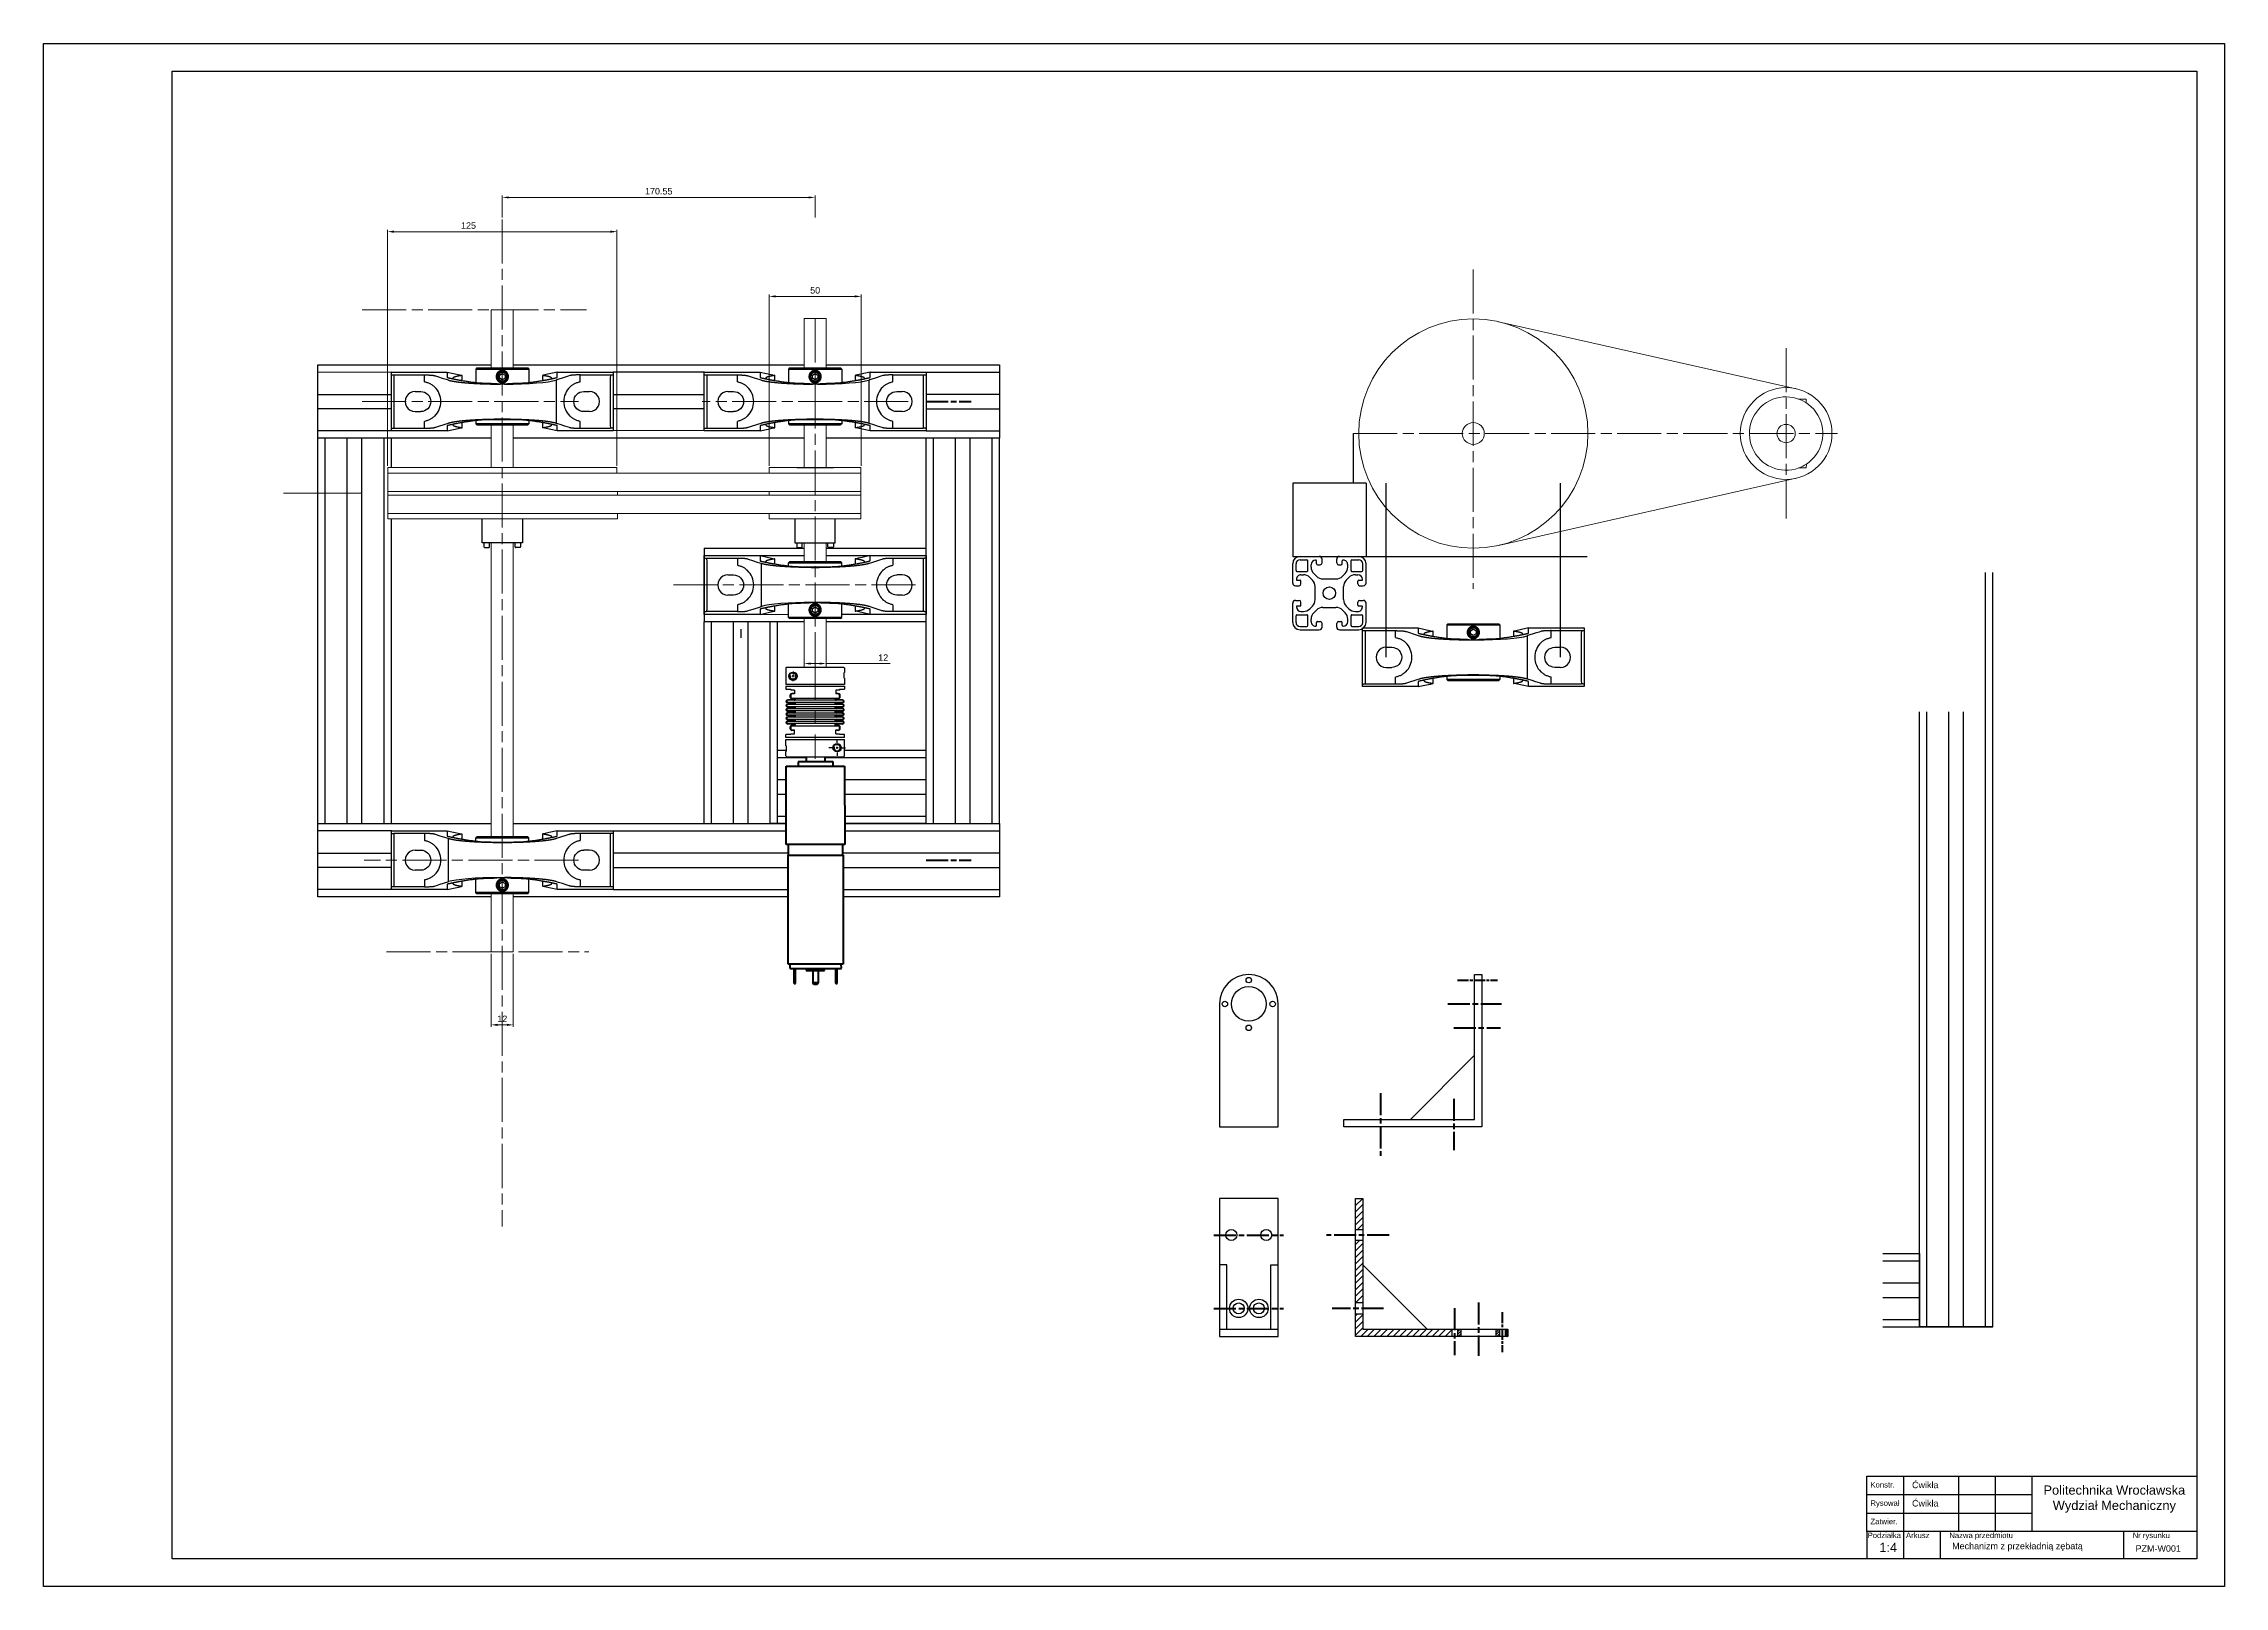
# Model space of a CAD drawing. Header units: millimetres. Extents: x 1269 to 5832, y 527 to 3540.
# Drawn here: x 4643 to 5832, y 625 to 1466 of the extents above; entities that cross this region are included whole.
import ezdxf

# ---------------------------------------------------------------- set-up
doc = ezdxf.new("R2010")
doc.units = ezdxf.units.MM
for name, pattern in [('ACAD_ISO08W100', [36, 24, -3, 6, -3]), ('AM_ISO08W050', [18, 12, -1.5, 3, -1.5]), ('AM_ISO08W050x2', [9, 6, -0.75, 1.5, -0.75]), ('CENTER', [50.8, 31.75, -6.35, 6.35, -6.35]), ('phl_thick', [0])]:
    doc.linetypes.add(name, pattern=pattern)
for name, color, linetype, lineweight in [('AM_5', 7, 'Continuous', 50), ('AM_6', 7, 'Continuous', 50), ('AM_7', 7, 'AM_ISO08W050', 50), ('AM_8', 1, 'Continuous', 25), ('Kontury', 7, 'Continuous', 35)]:
    doc.layers.add(name, color=color, linetype=linetype, lineweight=lineweight)
for name, color, linetype in [('DEFAULT_1', 7, 'CENTER'), ('HIDDEN', 7, 'Continuous'), ('Osie', 7, 'ACAD_ISO08W100'), ('projection', 7, 'Continuous'), ('THICK', 7, 'Continuous')]:
    doc.layers.add(name, color=color, linetype=linetype)
doc.styles.get("Standard").update_dxf_attribs({"font": 'arial.ttf'})
doc.dimstyles.new('AM_ISO$0', dxfattribs={"dimtxt": 3.5, "dimasz": 3.5, "dimexe": 1, "dimexo": 1, "dimgap": 1.5, "dimtad": 1, "dimdsep": 46, "dimtxsty": 'Standard', "dimcen": 0, "dimclrd": 256, "dimclre": 256, "dimclrt": 7, "dimadec": 0, "dimazin": 2, "dimtp": 0.1, "dimtm": 0.1, "dimtfac": 0.71, "dimtdec": 3, "dimtmove": 0, "dimatfit": 3, "dimfxl": 1, "dimlwd": -1, "dimlwe": -1, "dimarcsym": 1})
pattern_1 = [(45, (0, 0), (-1.767767, 1.767767), [])]
pattern_2 = [(45, (0, 0), (-0.70710678, 0.70710678), [])]

msp = doc.modelspace()

# ---------------------------------------------------------------- texts
at = {"layer": 'AM_6', "attachment_point": 1}
for s, width, heights, insert, char_height in [('Konstr.', 12.67442, [0], (5638.749, 681.806), 3), ('Ćwikła', 21.52838, [0], (5661.439, 681.946), 3.5), ('Rysował', 12.67442, [0], (5638.749, 671.806), 3), ('Ćwikła', 21.52838, [0], (5661.439, 671.946), 3.5), ('Podziałka', 44.31477, [5.119], (5637.219, 654.24), 3), ('Zatwier.', 12.67442, [0], (5638.749, 661.806), 3), ('Arkusz', 44.31477, [5.119], (5658.147, 654.24), 3), ('Nazwa przedmiotu', 44.31477, [5.119], (5681.742, 654.24), 3), ('Nr rysunku', 44.31477, [5.119], (5781.742, 654.24), 3)]:
    msp.add_mtext_dynamic_manual_height_columns(s, width=width, gutter_width=17.5, heights=heights, dxfattribs=dict(at, insert=insert, char_height=char_height))
at = {"layer": 'AM_6', "color": 7, "lineweight": 50, "attachment_point": 1}
for s, width, insert, char_height in [('\\pxqc;Politechnika Wrocławska\\PWydział Mechaniczny', 90, (5726.732, 679.908), 5), ('  1:4', 85.18677, (5639.696, 648.658), 5), ('Mechanizm z przekładnią zębatą', 85.18677, (5683.305, 648.658), 3.5), ('PZM-W001', 85.18677, (5783.305, 647.302), 3.5)]:
    msp.add_mtext_dynamic_manual_height_columns(s, width=width, gutter_width=25, heights=[0], dxfattribs=dict(at, insert=insert, char_height=char_height))

# ---------------------------------------------------------------- blocks, each defined once
blk = doc.blocks.new('*D75')
at = {"layer": 'AM_5', "linetype": 'ByBlock', "lineweight": 9, "transparency": 16777216}
for p, q in [((4892.8, 1371.1), (4892.8, 1383.1)), ((4896.3, 1382.1), (5059.9, 1382.1)), ((5063.4, 1371.1), (5063.4, 1383.1))]:
    blk.add_line(p, q, dxfattribs=at)
at = {"layer": 'AM_5', "transparency": 16777216}
for points in [[(4896.3, 1382.6), (4896.3, 1381.5), (4892.8, 1382.1)], [(5059.9, 1382.6), (5059.9, 1381.5), (5063.4, 1382.1)]]:
    blk.add_solid(points, dxfattribs=at)
at = {"layer": 'Defpoints', "color": 0, "transparency": 16777216}
for p in [(5063.4, 1382.1), (4892.8, 1370.1), (5063.4, 1370.1)]:
    blk.add_point(p, dxfattribs=at)
at = {"layer": 'AM_5', "color": 7, "lineweight": 9, "transparency": 16777216, "insert": (4978.1, 1385.4), "char_height": 3.5, "attachment_point": 5}
blk.add_mtext('170.55', dxfattribs=at)
blk = doc.blocks.new('*D76')
at = {"layer": 'AM_5', "linetype": 'ByBlock', "lineweight": 9, "transparency": 16777216}
for p, q in [((4830.3, 1235.8), (4830.3, 1364.4)), ((4833.8, 1363.4), (4951.8, 1363.4)), ((4955.3, 1235.8), (4955.3, 1364.4))]:
    blk.add_line(p, q, dxfattribs=at)
at = {"layer": 'AM_5', "transparency": 16777216}
for points in [[(4833.8, 1364), (4833.8, 1362.8), (4830.3, 1363.4)], [(4951.8, 1364), (4951.8, 1362.8), (4955.3, 1363.4)]]:
    blk.add_solid(points, dxfattribs=at)
at = {"layer": 'Defpoints', "color": 0, "transparency": 16777216}
for p in [(4955.3, 1363.4), (4830.3, 1234.8), (4955.3, 1234.8)]:
    blk.add_point(p, dxfattribs=at)
at = {"layer": 'AM_5', "color": 7, "lineweight": 9, "transparency": 16777216, "insert": (4874.4, 1366.7), "char_height": 3.5, "attachment_point": 5}
blk.add_mtext('125', dxfattribs=at)
blk = doc.blocks.new('*D77')
at = {"layer": 'AM_5', "linetype": 'ByBlock', "lineweight": 9, "transparency": 16777216}
for p, q in [((5038.4, 1235.8), (5038.4, 1329.1)), ((5041.9, 1328.1), (5084.9, 1328.1)), ((5088.4, 1235.8), (5088.4, 1329.1))]:
    blk.add_line(p, q, dxfattribs=at)
at = {"layer": 'AM_5', "transparency": 16777216}
for points in [[(5041.9, 1328.7), (5041.9, 1327.5), (5038.4, 1328.1)], [(5084.9, 1328.7), (5084.9, 1327.5), (5088.4, 1328.1)]]:
    blk.add_solid(points, dxfattribs=at)
at = {"layer": 'Defpoints', "color": 0, "transparency": 16777216}
for p in [(5088.4, 1328.1), (5038.4, 1234.8), (5088.4, 1234.8)]:
    blk.add_point(p, dxfattribs=at)
at = {"layer": 'AM_5', "color": 7, "lineweight": 9, "transparency": 16777216, "insert": (5063.4, 1331.4), "char_height": 3.5, "attachment_point": 5}
blk.add_mtext('50', dxfattribs=at)
blk = doc.blocks.new('*D78')
at = {"layer": 'AM_5', "linetype": 'ByBlock', "lineweight": 9, "transparency": 16777216}
for p, q in [((4886.8, 969.8), (4886.8, 930)), ((4898.8, 969.8), (4898.8, 930)), ((4890.3, 931), (4895.3, 931))]:
    blk.add_line(p, q, dxfattribs=at)
at = {"layer": 'AM_5', "transparency": 16777216}
for points in [[(4890.3, 931.6), (4890.3, 930.4), (4886.8, 931)], [(4895.3, 931.6), (4895.3, 930.4), (4898.8, 931)]]:
    blk.add_solid(points, dxfattribs=at)
at = {"layer": 'Defpoints', "color": 0, "transparency": 16777216}
for p in [(4886.8, 970.8), (4898.8, 970.8), (4898.8, 931)]:
    blk.add_point(p, dxfattribs=at)
at = {"layer": 'AM_5', "color": 7, "lineweight": 9, "transparency": 16777216, "insert": (4892.8, 934.3), "char_height": 3.5, "attachment_point": 5}
blk.add_mtext('12', dxfattribs=at)
blk = doc.blocks.new('*D79')
at = {"layer": 'AM_5', "linetype": 'ByBlock', "lineweight": 9, "transparency": 16777216}
for p, q in [((5057.4, 1127.1), (5057.4, 1129)), ((5060.9, 1128), (5065.9, 1128)), ((5069.4, 1128.1), (5069.4, 1127)), ((5069.4, 1128), (5104.3, 1128))]:
    blk.add_line(p, q, dxfattribs=at)
at = {"layer": 'AM_5', "transparency": 16777216}
for points in [[(5060.9, 1128.5), (5060.9, 1127.4), (5057.4, 1128)], [(5065.9, 1128.5), (5065.9, 1127.4), (5069.4, 1128)]]:
    blk.add_solid(points, dxfattribs=at)
at = {"layer": 'Defpoints', "color": 0, "transparency": 16777216}
for p in [(5057.4, 1126.1), (5069.4, 1129.1), (5069.4, 1128)]:
    blk.add_point(p, dxfattribs=at)
at = {"layer": 'AM_5', "color": 7, "lineweight": 9, "transparency": 16777216, "insert": (5100.5, 1131.2), "char_height": 3.5, "attachment_point": 5}
blk.add_mtext('12', dxfattribs=at)
blk = doc.blocks.new('*U13')
at = {"color": 2, "linetype": 'Continuous', "extrusion": (0, 0, -1)}
for points in [[(-120.2, 239.6), (-121.3, 239.5), (-119.9, 239.2)], [(-120.6, 239.9), (-122.4, 239.6), (-120.2, 239.6)], [(-122.4, 239.6), (-121.3, 239.5), (-120.2, 239.6)], [(-121, 240), (-122, 239.9), (-120.6, 239.9)], [(-122, 239.9), (-122.4, 239.6), (-120.6, 239.9)], [(-122, 239.9), (-121, 240), (-121.5, 240)], [(-122.4, 239.6), (-122.7, 239.2), (-121.3, 239.5)], [(-121.3, 239.5), (-122.7, 239.2), (-121.6, 239.4)], [(-121.6, 239.4), (-122.7, 239.2), (-122, 239.2)], [(-122, 239.2), (-122.7, 239.2), (-122.2, 239)], [(-122.7, 239.2), (-122.9, 238.8), (-122.2, 239)], [(-122.2, 239), (-122.9, 238.8), (-122.4, 238.7)], [(-122.9, 238.8), (-123, 238.3), (-122.4, 238.7)], [(-122.4, 238.7), (-123, 238.3), (-122.4, 238.3)], [(-122.4, 238.3), (-123, 231.5), (-122.4, 231.5)], [(-123, 238.3), (-123, 231.5), (-122.4, 238.3)], [(-123, 231.5), (-122.5, 231.1), (-122.4, 231.5)]]:
    blk.add_solid(points, dxfattribs=at)
blk = doc.blocks.new('*U14')
at = {"color": 2, "linetype": 'Continuous', "extrusion": (0, 0, -1)}
for points in [[(-124.8, 239.6), (-125.9, 239.5), (-124.5, 239.2)], [(-125.2, 239.9), (-127, 239.6), (-124.8, 239.6)], [(-127, 239.6), (-125.9, 239.5), (-124.8, 239.6)], [(-125.7, 240), (-126.6, 239.9), (-125.2, 239.9)], [(-126.6, 239.9), (-127, 239.6), (-125.2, 239.9)], [(-126.6, 239.9), (-125.7, 240), (-126.2, 240)], [(-127, 239.6), (-127.4, 239.2), (-125.9, 239.5)], [(-125.9, 239.5), (-127.4, 239.2), (-126.3, 239.4)], [(-126.3, 239.4), (-127.4, 239.2), (-126.6, 239.2)], [(-126.6, 239.2), (-127.4, 239.2), (-126.8, 239)], [(-127.4, 239.2), (-127.6, 238.8), (-126.8, 239)], [(-126.8, 239), (-127.6, 238.8), (-127, 238.7)], [(-127.6, 238.8), (-127.6, 238.3), (-127, 238.7)], [(-127, 238.7), (-127.6, 238.3), (-127.1, 238.3)], [(-127.1, 238.3), (-127.6, 231.5), (-127.1, 231.5)], [(-127.6, 238.3), (-127.6, 231.5), (-127.1, 238.3)], [(-127.6, 231.5), (-127.1, 231.1), (-127.1, 231.5)]]:
    blk.add_solid(points, dxfattribs=at)
blk = doc.blocks.new('*U15')
at = {"color": 2, "linetype": 'Continuous', "extrusion": (0, 0, -1)}
for points in [[(-129.4, 239.6), (-130.5, 239.5), (-129.1, 239.2)], [(-129.8, 239.9), (-131.6, 239.6), (-129.4, 239.6)], [(-131.6, 239.6), (-130.5, 239.5), (-129.4, 239.6)], [(-130.3, 240), (-131.2, 239.9), (-129.8, 239.9)], [(-131.2, 239.9), (-131.6, 239.6), (-129.8, 239.9)], [(-131.2, 239.9), (-130.3, 240), (-130.8, 240)], [(-131.6, 239.6), (-132, 239.2), (-130.5, 239.5)], [(-130.5, 239.5), (-132, 239.2), (-130.9, 239.4)], [(-130.9, 239.4), (-132, 239.2), (-131.2, 239.2)], [(-131.2, 239.2), (-132, 239.2), (-131.5, 239)], [(-132, 239.2), (-132.2, 238.8), (-131.5, 239)], [(-131.5, 239), (-132.2, 238.8), (-131.6, 238.7)], [(-132.2, 238.8), (-132.2, 238.3), (-131.6, 238.7)], [(-131.6, 238.7), (-132.2, 238.3), (-131.7, 238.3)], [(-131.7, 238.3), (-132.2, 231.5), (-131.7, 231.5)], [(-132.2, 238.3), (-132.2, 231.5), (-131.7, 238.3)], [(-132.2, 231.5), (-131.7, 231.1), (-131.7, 231.5)]]:
    blk.add_solid(points, dxfattribs=at)
blk = doc.blocks.new('*U16')
at = {"color": 2, "linetype": 'Continuous', "extrusion": (0, 0, -1)}
for points in [[(-134, 239.6), (-135.1, 239.5), (-133.7, 239.2)], [(-134.4, 239.9), (-136.3, 239.6), (-134, 239.6)], [(-136.3, 239.6), (-135.1, 239.5), (-134, 239.6)], [(-134.9, 240), (-135.9, 239.9), (-134.4, 239.9)], [(-135.9, 239.9), (-136.3, 239.6), (-134.4, 239.9)], [(-135.9, 239.9), (-134.9, 240), (-135.4, 240)], [(-136.3, 239.6), (-136.6, 239.2), (-135.1, 239.5)], [(-135.1, 239.5), (-136.6, 239.2), (-135.5, 239.4)], [(-135.5, 239.4), (-136.6, 239.2), (-135.8, 239.2)], [(-135.8, 239.2), (-136.6, 239.2), (-136.1, 239)], [(-136.6, 239.2), (-136.8, 238.8), (-136.1, 239)], [(-136.1, 239), (-136.8, 238.8), (-136.2, 238.7)], [(-136.8, 238.8), (-136.9, 238.3), (-136.2, 238.7)], [(-136.2, 238.7), (-136.9, 238.3), (-136.3, 238.3)], [(-136.3, 238.3), (-136.9, 231.5), (-136.3, 231.5)], [(-136.9, 238.3), (-136.9, 231.5), (-136.3, 238.3)], [(-136.9, 231.5), (-136.3, 231.1), (-136.3, 231.5)]]:
    blk.add_solid(points, dxfattribs=at)
blk = doc.blocks.new('*U17')
at = {"color": 2, "linetype": 'Continuous', "extrusion": (0, 0, -1)}
for points in [[(-138.6, 239.6), (-139.8, 239.5), (-138.3, 239.2)], [(-139, 239.9), (-140.9, 239.6), (-138.6, 239.6)], [(-140.9, 239.6), (-139.8, 239.5), (-138.6, 239.6)], [(-139.5, 240), (-140.5, 239.9), (-139, 239.9)], [(-140.5, 239.9), (-140.9, 239.6), (-139, 239.9)], [(-140.5, 239.9), (-139.5, 240), (-140, 240)], [(-140.9, 239.6), (-141.2, 239.2), (-139.8, 239.5)], [(-139.8, 239.5), (-141.2, 239.2), (-140.1, 239.4)], [(-140.1, 239.4), (-141.2, 239.2), (-140.4, 239.2)], [(-140.4, 239.2), (-141.2, 239.2), (-140.7, 239)], [(-141.2, 239.2), (-141.4, 238.8), (-140.7, 239)], [(-140.7, 239), (-141.4, 238.8), (-140.9, 238.7)], [(-141.4, 238.8), (-141.5, 238.3), (-140.9, 238.7)], [(-140.9, 238.7), (-141.5, 238.3), (-140.9, 238.3)], [(-140.9, 238.3), (-141.5, 231.5), (-140.9, 231.5)], [(-141.5, 238.3), (-141.5, 231.5), (-140.9, 238.3)], [(-141.5, 231.5), (-141, 231.1), (-140.9, 231.5)]]:
    blk.add_solid(points, dxfattribs=at)
blk = doc.blocks.new('*U18')
at = {"color": 2, "linetype": 'Continuous', "extrusion": (0, 0, -1)}
for points in [[(-143.2, 239.6), (-144.4, 239.5), (-142.9, 239.2)], [(-143.7, 239.9), (-145.5, 239.6), (-143.2, 239.6)], [(-145.5, 239.6), (-144.4, 239.5), (-143.2, 239.6)], [(-144.1, 240), (-145.1, 239.9), (-143.7, 239.9)], [(-145.1, 239.9), (-145.5, 239.6), (-143.7, 239.9)], [(-145.1, 239.9), (-144.1, 240), (-144.6, 240)], [(-145.5, 239.6), (-145.8, 239.2), (-144.4, 239.5)], [(-144.4, 239.5), (-145.8, 239.2), (-144.7, 239.4)], [(-144.7, 239.4), (-145.8, 239.2), (-145, 239.2)], [(-145, 239.2), (-145.8, 239.2), (-145.3, 239)], [(-145.8, 239.2), (-146, 238.8), (-145.3, 239)], [(-145.3, 239), (-146, 238.8), (-145.5, 238.7)], [(-146, 238.8), (-146.1, 238.3), (-145.5, 238.7)], [(-145.5, 238.7), (-146.1, 238.3), (-145.5, 238.3)], [(-145.5, 238.3), (-146.1, 231.5), (-145.5, 231.5)], [(-146.1, 238.3), (-146.1, 231.5), (-145.5, 238.3)], [(-146.1, 231.5), (-145.6, 231.1), (-145.5, 231.5)]]:
    blk.add_solid(points, dxfattribs=at)
blk = doc.blocks.new('*U19')
at = {"color": 2, "linetype": 'Continuous', "extrusion": (0, 0, -1)}
for points in [[(-119.9, 239.2), (-120.4, 239), (-119.6, 238.8)], [(-120.4, 239), (-120.2, 238.7), (-119.6, 238.8)], [(-119.6, 238.8), (-120.2, 238.7), (-119.6, 238.3)], [(-120.2, 238.7), (-120.1, 238.3), (-119.6, 238.3)], [(-119.6, 238.3), (-120.1, 231.5), (-119.6, 231.5)], [(-120.1, 238.3), (-120.1, 231.5), (-119.6, 238.3)], [(-121.3, 239.5), (-120.9, 239.4), (-119.9, 239.2)], [(-120.9, 239.4), (-120.6, 239.2), (-119.9, 239.2)], [(-120.6, 239.2), (-120.4, 239), (-119.9, 239.2)], [(-119.3, 231), (-119.9, 230.8), (-119.1, 230.9)], [(-119.4, 231.1), (-119.9, 230.8), (-119.3, 231)], [(-119.5, 231.3), (-120.1, 231.1), (-119.4, 231.1)], [(-120.1, 231.1), (-119.9, 230.8), (-119.4, 231.1)], [(-119.6, 231.5), (-120.1, 231.1), (-119.5, 231.3)], [(-120.1, 231.5), (-120.1, 231.1), (-119.6, 231.5)]]:
    blk.add_solid(points, dxfattribs=at)
blk = doc.blocks.new('*U20')
at = {"color": 2, "linetype": 'Continuous', "extrusion": (0, 0, -1)}
for points in [[(-124.3, 238.8), (-124.8, 238.7), (-124.2, 238.3)], [(-124.8, 238.7), (-124.8, 238.3), (-124.2, 238.3)], [(-124.2, 238.3), (-124.8, 231.5), (-124.2, 231.5)], [(-124.8, 238.3), (-124.8, 231.5), (-124.2, 238.3)], [(-124.5, 239.2), (-125, 239), (-124.3, 238.8)], [(-125, 239), (-124.8, 238.7), (-124.3, 238.8)], [(-125.9, 239.5), (-125.6, 239.4), (-124.5, 239.2)], [(-125.6, 239.4), (-125.2, 239.2), (-124.5, 239.2)], [(-125.2, 239.2), (-125, 239), (-124.5, 239.2)], [(-123.9, 231), (-124.5, 230.8), (-123.7, 230.9)], [(-124.1, 231.1), (-124.5, 230.8), (-123.9, 231)], [(-124.2, 231.3), (-124.7, 231.1), (-124.1, 231.1)], [(-124.7, 231.1), (-124.5, 230.8), (-124.1, 231.1)], [(-124.2, 231.5), (-124.7, 231.1), (-124.2, 231.3)], [(-124.8, 231.5), (-124.7, 231.1), (-124.2, 231.5)]]:
    blk.add_solid(points, dxfattribs=at)
blk = doc.blocks.new('*U21')
at = {"color": 2, "linetype": 'Continuous', "extrusion": (0, 0, -1)}
for points in [[(-128.9, 238.8), (-129.4, 238.7), (-128.8, 238.3)], [(-129.4, 238.7), (-129.4, 238.3), (-128.8, 238.3)], [(-128.8, 238.3), (-129.4, 231.5), (-128.8, 231.5)], [(-129.4, 238.3), (-129.4, 231.5), (-128.8, 238.3)], [(-129.1, 239.2), (-129.6, 239), (-128.9, 238.8)], [(-129.6, 239), (-129.4, 238.7), (-128.9, 238.8)], [(-130.5, 239.5), (-130.2, 239.4), (-129.1, 239.2)], [(-130.2, 239.4), (-129.8, 239.2), (-129.1, 239.2)], [(-129.8, 239.2), (-129.6, 239), (-129.1, 239.2)], [(-128.5, 231), (-129.1, 230.8), (-128.3, 230.9)], [(-128.7, 231.1), (-129.1, 230.8), (-128.5, 231)], [(-128.8, 231.3), (-129.3, 231.1), (-128.7, 231.1)], [(-129.3, 231.1), (-129.1, 230.8), (-128.7, 231.1)], [(-128.8, 231.5), (-129.3, 231.1), (-128.8, 231.3)], [(-129.4, 231.5), (-129.3, 231.1), (-128.8, 231.5)]]:
    blk.add_solid(points, dxfattribs=at)
blk = doc.blocks.new('*U22')
at = {"color": 2, "linetype": 'Continuous', "extrusion": (0, 0, -1)}
for points in [[(-133.5, 238.8), (-134, 238.7), (-133.4, 238.3)], [(-134, 238.7), (-134, 238.3), (-133.4, 238.3)], [(-133.4, 238.3), (-134, 231.5), (-133.4, 231.5)], [(-134, 238.3), (-134, 231.5), (-133.4, 238.3)], [(-133.7, 239.2), (-134.2, 239), (-133.5, 238.8)], [(-134.2, 239), (-134, 238.7), (-133.5, 238.8)], [(-135.1, 239.5), (-134.8, 239.4), (-133.7, 239.2)], [(-134.8, 239.4), (-134.5, 239.2), (-133.7, 239.2)], [(-134.5, 239.2), (-134.2, 239), (-133.7, 239.2)], [(-133.1, 231), (-133.8, 230.8), (-132.9, 230.9)], [(-133.3, 231.1), (-133.8, 230.8), (-133.1, 231)], [(-133.4, 231.3), (-133.9, 231.1), (-133.3, 231.1)], [(-133.9, 231.1), (-133.8, 230.8), (-133.3, 231.1)], [(-133.4, 231.5), (-133.9, 231.1), (-133.4, 231.3)], [(-134, 231.5), (-133.9, 231.1), (-133.4, 231.5)]]:
    blk.add_solid(points, dxfattribs=at)
blk = doc.blocks.new('*U23')
at = {"color": 2, "linetype": 'Continuous', "extrusion": (0, 0, -1)}
for points in [[(-138.1, 238.8), (-138.7, 238.7), (-138, 238.3)], [(-138.7, 238.7), (-138.6, 238.3), (-138, 238.3)], [(-138, 238.3), (-138.6, 231.5), (-138, 231.5)], [(-138.6, 238.3), (-138.6, 231.5), (-138, 238.3)], [(-138.3, 239.2), (-138.8, 239), (-138.1, 238.8)], [(-138.8, 239), (-138.7, 238.7), (-138.1, 238.8)], [(-139.8, 239.5), (-139.4, 239.4), (-138.3, 239.2)], [(-139.4, 239.4), (-139.1, 239.2), (-138.3, 239.2)], [(-139.1, 239.2), (-138.8, 239), (-138.3, 239.2)], [(-137.7, 231), (-138.4, 230.8), (-137.5, 230.9)], [(-137.9, 231.1), (-138.4, 230.8), (-137.7, 231)], [(-138, 231.3), (-138.5, 231.1), (-137.9, 231.1)], [(-138.5, 231.1), (-138.4, 230.8), (-137.9, 231.1)], [(-138, 231.5), (-138.5, 231.1), (-138, 231.3)], [(-138.6, 231.5), (-138.5, 231.1), (-138, 231.5)]]:
    blk.add_solid(points, dxfattribs=at)
blk = doc.blocks.new('*U24')
at = {"color": 2, "linetype": 'Continuous', "extrusion": (0, 0, -1)}
for points in [[(-142.9, 239.2), (-143.4, 239), (-142.7, 238.8)], [(-143.4, 239), (-143.3, 238.7), (-142.7, 238.8)], [(-142.7, 238.8), (-143.3, 238.7), (-142.7, 238.3)], [(-143.3, 238.7), (-143.2, 238.3), (-142.7, 238.3)], [(-142.7, 238.3), (-143.2, 231.5), (-142.7, 231.5)], [(-143.2, 238.3), (-143.2, 231.5), (-142.7, 238.3)], [(-144.4, 239.5), (-144, 239.4), (-142.9, 239.2)], [(-144, 239.4), (-143.7, 239.2), (-142.9, 239.2)], [(-143.7, 239.2), (-143.4, 239), (-142.9, 239.2)], [(-142.4, 231), (-143, 230.8), (-142.2, 230.9)], [(-142.5, 231.1), (-143, 230.8), (-142.4, 231)], [(-142.6, 231.3), (-143.2, 231.1), (-142.5, 231.1)], [(-143.2, 231.1), (-143, 230.8), (-142.5, 231.1)], [(-142.7, 231.5), (-143.2, 231.1), (-142.6, 231.3)], [(-143.2, 231.5), (-143.2, 231.1), (-142.7, 231.5)]]:
    blk.add_solid(points, dxfattribs=at)
blk = doc.blocks.new('*U25')
at = {"color": 2, "linetype": 'Continuous', "extrusion": (0, 0, -1)}
for points in [[(-113.2, 235.1), (-114.1, 235), (-112.9, 234.7)], [(-113.6, 235.3), (-117.9, 235.1), (-113.2, 235.1)], [(-113.2, 235.1), (-114.4, 235), (-114.1, 235)], [(-117.9, 235.1), (-114.4, 235), (-113.2, 235.1)], [(-114, 235.5), (-117.5, 235.3), (-113.6, 235.3)], [(-117.5, 235.3), (-117.9, 235.1), (-113.6, 235.3)], [(-114.4, 235.6), (-117.1, 235.5), (-114, 235.5)], [(-117.1, 235.5), (-117.5, 235.3), (-114, 235.5)], [(-117.1, 235.5), (-114.4, 235.6), (-116.6, 235.6)], [(-117.9, 235.1), (-116.6, 235), (-114.4, 235)], [(-117.9, 235.1), (-117, 235), (-116.6, 235)], [(-117.9, 235.1), (-118.2, 234.7), (-117, 235)], [(-117, 235), (-118.2, 234.7), (-117.3, 234.8)], [(-117.3, 234.8), (-118.2, 234.7), (-117.6, 234.5)], [(-118.2, 234.7), (-118.3, 234.3), (-117.6, 234.5)], [(-117.6, 234.5), (-118.3, 234.3), (-117.8, 234.2)], [(-118.3, 234.3), (-118.4, 233.8), (-117.8, 234.2)], [(-117.8, 234.2), (-118.4, 233.8), (-117.8, 233.8)], [(-117.8, 233.8), (-118.4, 231.5), (-117.8, 231.5)], [(-118.4, 233.8), (-118.4, 231.5), (-117.8, 233.8)], [(-118.4, 231.5), (-117.9, 231.1), (-117.8, 231.5)]]:
    blk.add_solid(points, dxfattribs=at)
blk = doc.blocks.new('*U26')
at = {"color": 2, "linetype": 'Continuous', "extrusion": (0, 0, -1)}
for points in [[(-147.8, 235.1), (-148.7, 235), (-147.5, 234.7)], [(-148.2, 235.3), (-152.5, 235.1), (-147.8, 235.1)], [(-147.8, 235.1), (-149, 235), (-148.7, 235)], [(-152.5, 235.1), (-149, 235), (-147.8, 235.1)], [(-148.6, 235.5), (-152.1, 235.3), (-148.2, 235.3)], [(-152.1, 235.3), (-152.5, 235.1), (-148.2, 235.3)], [(-149, 235.6), (-151.7, 235.5), (-148.6, 235.5)], [(-151.7, 235.5), (-152.1, 235.3), (-148.6, 235.5)], [(-151.7, 235.5), (-149, 235.6), (-151.2, 235.6)], [(-152.5, 235.1), (-151.2, 235), (-149, 235)], [(-152.5, 235.1), (-151.6, 235), (-151.2, 235)], [(-152.5, 235.1), (-152.8, 234.7), (-151.6, 235)], [(-151.6, 235), (-152.8, 234.7), (-151.9, 234.8)], [(-151.9, 234.8), (-152.8, 234.7), (-152.2, 234.5)], [(-152.8, 234.7), (-152.9, 234.3), (-152.2, 234.5)], [(-152.2, 234.5), (-152.9, 234.3), (-152.4, 234.2)], [(-152.9, 234.3), (-153, 233.8), (-152.4, 234.2)], [(-152.4, 234.2), (-153, 233.8), (-152.4, 233.8)], [(-152.4, 233.8), (-153, 231.4), (-152.4, 231.4)], [(-153, 233.8), (-153, 231.4), (-152.4, 233.8)]]:
    blk.add_solid(points, dxfattribs=at)
blk = doc.blocks.new('*U27')
at = {"color": 2, "linetype": 'Continuous', "extrusion": (0, 0, -1)}
for points in [[(-112.9, 234.7), (-113.5, 234.5), (-112.7, 234.3)], [(-113.5, 234.5), (-113.3, 234.2), (-112.7, 234.3)], [(-112.7, 234.3), (-113.3, 234.2), (-112.7, 233.8)], [(-113.3, 234.2), (-113.2, 233.8), (-112.7, 233.8)], [(-112.7, 233.8), (-113.2, 231.4), (-112.7, 231.4)], [(-113.2, 233.8), (-113.2, 231.4), (-112.7, 233.8)], [(-114.1, 235), (-113.7, 234.8), (-112.9, 234.7)], [(-113.7, 234.8), (-113.5, 234.5), (-112.9, 234.7)]]:
    blk.add_solid(points, dxfattribs=at)
blk = doc.blocks.new('*U28')
at = {"color": 2, "linetype": 'Continuous', "extrusion": (0, 0, -1)}
for points in [[(-147, 231), (-147.6, 230.8), (-146.8, 230.9)], [(-147.1, 231.1), (-147.6, 230.8), (-147, 231)], [(-147.2, 231.3), (-147.8, 231.1), (-147.1, 231.1)], [(-147.8, 231.1), (-147.6, 230.8), (-147.1, 231.1)], [(-147.3, 231.5), (-147.8, 231.1), (-147.2, 231.3)], [(-147.5, 234.7), (-148.1, 234.5), (-147.3, 234.3)], [(-148.1, 234.5), (-147.9, 234.2), (-147.3, 234.3)], [(-147.3, 234.3), (-147.9, 234.2), (-147.3, 233.8)], [(-147.9, 234.2), (-147.8, 233.8), (-147.3, 233.8)], [(-147.3, 233.8), (-147.8, 231.5), (-147.3, 231.5)], [(-147.8, 233.8), (-147.8, 231.5), (-147.3, 233.8)], [(-147.8, 231.5), (-147.8, 231.1), (-147.3, 231.5)], [(-148.7, 235), (-148.3, 234.8), (-147.5, 234.7)], [(-148.3, 234.8), (-148.1, 234.5), (-147.5, 234.7)]]:
    blk.add_solid(points, dxfattribs=at)
blk = doc.blocks.new('*U29')
at = {"color": 2, "linetype": 'Continuous', "extrusion": (0, 0, -1)}
for points in [[(-118.4, 231.5), (-118.4, 231.3), (-117.9, 231.1)], [(-118.4, 231.3), (-118.5, 231.1), (-117.9, 231.1)], [(-117.9, 231.1), (-118.5, 231.1), (-118.1, 230.8)]]:
    blk.add_solid(points, dxfattribs=at)
blk = doc.blocks.new('*U30')
at = {"color": 2, "linetype": 'Continuous', "extrusion": (0, 0, -1)}
for points in [[(-123, 231.5), (-123, 231.3), (-122.5, 231.1)], [(-123, 231.3), (-123.1, 231.1), (-122.5, 231.1)], [(-122.5, 231.1), (-123.1, 231.1), (-122.7, 230.8)]]:
    blk.add_solid(points, dxfattribs=at)
blk = doc.blocks.new('*U31')
at = {"color": 2, "linetype": 'Continuous', "extrusion": (0, 0, -1)}
for points in [[(-127.6, 231.5), (-127.7, 231.3), (-127.1, 231.1)], [(-127.7, 231.3), (-127.8, 231.1), (-127.1, 231.1)], [(-127.1, 231.1), (-127.8, 231.1), (-127.3, 230.8)]]:
    blk.add_solid(points, dxfattribs=at)
blk = doc.blocks.new('*U32')
at = {"color": 2, "linetype": 'Continuous', "extrusion": (0, 0, -1)}
for points in [[(-132.2, 231.5), (-132.3, 231.3), (-131.7, 231.1)], [(-132.3, 231.3), (-132.4, 231.1), (-131.7, 231.1)], [(-131.7, 231.1), (-132.4, 231.1), (-131.9, 230.8)]]:
    blk.add_solid(points, dxfattribs=at)
blk = doc.blocks.new('*U33')
at = {"color": 2, "linetype": 'Continuous', "extrusion": (0, 0, -1)}
for points in [[(-136.9, 231.5), (-136.9, 231.3), (-136.3, 231.1)], [(-136.9, 231.3), (-137, 231.1), (-136.3, 231.1)], [(-136.3, 231.1), (-137, 231.1), (-136.5, 230.8)]]:
    blk.add_solid(points, dxfattribs=at)
blk = doc.blocks.new('*U34')
at = {"color": 2, "linetype": 'Continuous', "extrusion": (0, 0, -1)}
for points in [[(-141.5, 231.5), (-141.5, 231.3), (-141, 231.1)], [(-141.5, 231.3), (-141.6, 231.1), (-141, 231.1)], [(-141, 231.1), (-141.6, 231.1), (-141.1, 230.8)]]:
    blk.add_solid(points, dxfattribs=at)
blk = doc.blocks.new('*U35')
at = {"color": 2, "linetype": 'Continuous', "extrusion": (0, 0, -1)}
for points in [[(-146.1, 231.5), (-146.1, 231.3), (-145.6, 231.1)], [(-146.1, 231.3), (-146.2, 231.1), (-145.6, 231.1)], [(-145.6, 231.1), (-146.2, 231.1), (-145.7, 230.8)]]:
    blk.add_solid(points, dxfattribs=at)
blk = doc.blocks.new('*U36')
at = {"color": 2, "linetype": 'Continuous', "extrusion": (0, 0, -1)}
for points in [[(-118.5, 231.1), (-118.7, 231), (-118.1, 230.8)], [(-118.7, 231), (-118.9, 230.9), (-118.1, 230.8)], [(-119.1, 230.9), (-119.9, 230.8), (-118.1, 230.8)], [(-118.1, 230.8), (-118.9, 230.9), (-119.1, 230.9)], [(-118.1, 230.8), (-119.7, 230.5), (-118.3, 230.5)], [(-119.9, 230.8), (-119.7, 230.5), (-118.1, 230.8)], [(-118.3, 230.5), (-119.3, 230.4), (-118.6, 230.4)], [(-119.7, 230.5), (-119.3, 230.4), (-118.3, 230.5)], [(-119.3, 230.4), (-119, 230.3), (-118.6, 230.4)]]:
    blk.add_solid(points, dxfattribs=at)
blk = doc.blocks.new('*U37')
at = {"color": 2, "linetype": 'Continuous', "extrusion": (0, 0, -1)}
for points in [[(-123.1, 231.1), (-123.3, 231), (-122.7, 230.8)], [(-123.3, 231), (-123.5, 230.9), (-122.7, 230.8)], [(-123.7, 230.9), (-124.5, 230.8), (-122.7, 230.8)], [(-122.7, 230.8), (-123.5, 230.9), (-123.7, 230.9)], [(-122.7, 230.8), (-124.3, 230.5), (-122.9, 230.5)], [(-124.5, 230.8), (-124.3, 230.5), (-122.7, 230.8)], [(-122.9, 230.5), (-124, 230.4), (-123.2, 230.4)], [(-124.3, 230.5), (-124, 230.4), (-122.9, 230.5)], [(-124, 230.4), (-123.6, 230.3), (-123.2, 230.4)]]:
    blk.add_solid(points, dxfattribs=at)
blk = doc.blocks.new('*U38')
at = {"color": 2, "linetype": 'Continuous', "extrusion": (0, 0, -1)}
for points in [[(-127.8, 231.1), (-127.9, 231), (-127.3, 230.8)], [(-127.9, 231), (-128.1, 230.9), (-127.3, 230.8)], [(-128.3, 230.9), (-129.1, 230.8), (-127.3, 230.8)], [(-127.3, 230.8), (-128.1, 230.9), (-128.3, 230.9)], [(-127.3, 230.8), (-128.9, 230.5), (-127.5, 230.5)], [(-129.1, 230.8), (-128.9, 230.5), (-127.3, 230.8)], [(-127.5, 230.5), (-128.6, 230.4), (-127.9, 230.4)], [(-128.9, 230.5), (-128.6, 230.4), (-127.5, 230.5)], [(-128.6, 230.4), (-128.2, 230.3), (-127.9, 230.4)]]:
    blk.add_solid(points, dxfattribs=at)
blk = doc.blocks.new('*U39')
at = {"color": 2, "linetype": 'Continuous', "extrusion": (0, 0, -1)}
for points in [[(-132.4, 231.1), (-132.5, 231), (-131.9, 230.8)], [(-132.5, 231), (-132.7, 230.9), (-131.9, 230.8)], [(-132.9, 230.9), (-133.8, 230.8), (-131.9, 230.8)], [(-131.9, 230.8), (-132.7, 230.9), (-132.9, 230.9)], [(-131.9, 230.8), (-133.5, 230.5), (-132.2, 230.5)], [(-133.8, 230.8), (-133.5, 230.5), (-131.9, 230.8)], [(-132.2, 230.5), (-133.2, 230.4), (-132.5, 230.4)], [(-133.5, 230.5), (-133.2, 230.4), (-132.2, 230.5)], [(-133.2, 230.4), (-132.8, 230.3), (-132.5, 230.4)]]:
    blk.add_solid(points, dxfattribs=at)
blk = doc.blocks.new('*U40')
at = {"color": 2, "linetype": 'Continuous', "extrusion": (0, 0, -1)}
for points in [[(-137, 231.1), (-137.1, 231), (-136.5, 230.8)], [(-137.1, 231), (-137.3, 230.9), (-136.5, 230.8)], [(-137.5, 230.9), (-138.4, 230.8), (-136.5, 230.8)], [(-136.5, 230.8), (-137.3, 230.9), (-137.5, 230.9)], [(-136.5, 230.8), (-138.1, 230.5), (-136.8, 230.5)], [(-138.4, 230.8), (-138.1, 230.5), (-136.5, 230.8)], [(-136.8, 230.5), (-137.8, 230.4), (-137.1, 230.4)], [(-138.1, 230.5), (-137.8, 230.4), (-136.8, 230.5)], [(-137.8, 230.4), (-137.4, 230.3), (-137.1, 230.4)]]:
    blk.add_solid(points, dxfattribs=at)
blk = doc.blocks.new('*U41')
at = {"color": 2, "linetype": 'Continuous', "extrusion": (0, 0, -1)}
for points in [[(-141.6, 231.1), (-141.8, 231), (-141.1, 230.8)], [(-141.8, 231), (-142, 230.9), (-141.1, 230.8)], [(-142.2, 230.9), (-143, 230.8), (-141.1, 230.8)], [(-141.1, 230.8), (-142, 230.9), (-142.2, 230.9)], [(-141.1, 230.8), (-142.7, 230.5), (-141.4, 230.5)], [(-143, 230.8), (-142.7, 230.5), (-141.1, 230.8)], [(-141.4, 230.5), (-142.4, 230.4), (-141.7, 230.4)], [(-142.7, 230.5), (-142.4, 230.4), (-141.4, 230.5)], [(-142.4, 230.4), (-142.1, 230.3), (-141.7, 230.4)]]:
    blk.add_solid(points, dxfattribs=at)
blk = doc.blocks.new('*U42')
at = {"color": 2, "linetype": 'Continuous', "extrusion": (0, 0, -1)}
for points in [[(-146.2, 231.1), (-146.4, 231), (-145.7, 230.8)], [(-146.4, 231), (-146.6, 230.9), (-145.7, 230.8)], [(-146.8, 230.9), (-147.6, 230.8), (-145.7, 230.8)], [(-145.7, 230.8), (-146.6, 230.9), (-146.8, 230.9)], [(-145.7, 230.8), (-147.4, 230.5), (-146, 230.5)], [(-147.6, 230.8), (-147.4, 230.5), (-145.7, 230.8)], [(-146, 230.5), (-147, 230.4), (-146.3, 230.4)], [(-147.4, 230.5), (-147, 230.4), (-146, 230.5)], [(-147, 230.4), (-146.7, 230.3), (-146.3, 230.4)]]:
    blk.add_solid(points, dxfattribs=at)
blk = doc.blocks.new('*U43')
at = {"color": 2, "linetype": 'Continuous', "extrusion": (0, 0, -1)}
for points in [[(-118.1, 186.2), (-118.9, 186.1), (-117.9, 185.9)], [(-118.3, 186.5), (-119.9, 186.2), (-118.1, 186.2)], [(-119.9, 186.2), (-118.9, 186.1), (-118.1, 186.2)], [(-118.6, 186.7), (-119.7, 186.5), (-118.3, 186.5)], [(-119.7, 186.5), (-119.9, 186.2), (-118.3, 186.5)], [(-119.3, 186.7), (-119.7, 186.5), (-118.6, 186.7)], [(-119, 186.7), (-119.3, 186.7), (-118.6, 186.7)], [(-119.9, 186.2), (-119.1, 186.1), (-118.9, 186.1)], [(-119.9, 186.2), (-120.1, 185.9), (-119.1, 186.1)], [(-119.1, 186.1), (-120.1, 185.9), (-119.3, 186.1)], [(-119.3, 186.1), (-120.1, 185.9), (-119.4, 185.9)], [(-119.4, 185.9), (-120.1, 185.9), (-119.5, 185.8)], [(-120.1, 185.9), (-120.1, 185.6), (-119.5, 185.8)], [(-119.5, 185.8), (-120.1, 185.6), (-119.6, 185.6)], [(-119.6, 185.6), (-120.1, 178.7), (-119.6, 178.7)], [(-120.1, 185.6), (-120.1, 178.7), (-119.6, 185.6)], [(-120.1, 178.7), (-119.6, 178.2), (-119.6, 178.7)]]:
    blk.add_solid(points, dxfattribs=at)
blk = doc.blocks.new('*U44')
at = {"color": 2, "linetype": 'Continuous', "extrusion": (0, 0, -1)}
for points in [[(-122.7, 186.2), (-123.5, 186.1), (-122.5, 185.9)], [(-122.9, 186.5), (-124.5, 186.2), (-122.7, 186.2)], [(-124.5, 186.2), (-123.5, 186.1), (-122.7, 186.2)], [(-123.2, 186.7), (-124.3, 186.5), (-122.9, 186.5)], [(-124.3, 186.5), (-124.5, 186.2), (-122.9, 186.5)], [(-124, 186.7), (-124.3, 186.5), (-123.2, 186.7)], [(-123.6, 186.7), (-124, 186.7), (-123.2, 186.7)], [(-124.5, 186.2), (-123.7, 186.1), (-123.5, 186.1)], [(-124.5, 186.2), (-124.7, 185.9), (-123.7, 186.1)], [(-123.7, 186.1), (-124.7, 185.9), (-123.9, 186.1)], [(-123.9, 186.1), (-124.7, 185.9), (-124.1, 185.9)], [(-124.1, 185.9), (-124.7, 185.9), (-124.2, 185.8)], [(-124.7, 185.9), (-124.8, 185.6), (-124.2, 185.8)], [(-124.2, 185.8), (-124.8, 185.6), (-124.2, 185.6)], [(-124.2, 185.6), (-124.8, 178.7), (-124.2, 178.7)], [(-124.8, 185.6), (-124.8, 178.7), (-124.2, 185.6)], [(-124.8, 178.7), (-124.3, 178.2), (-124.2, 178.7)]]:
    blk.add_solid(points, dxfattribs=at)
blk = doc.blocks.new('*U45')
at = {"color": 2, "linetype": 'Continuous', "extrusion": (0, 0, -1)}
for points in [[(-127.3, 186.2), (-128.1, 186.1), (-127.1, 185.9)], [(-127.5, 186.5), (-129.1, 186.2), (-127.3, 186.2)], [(-129.1, 186.2), (-128.1, 186.1), (-127.3, 186.2)], [(-127.9, 186.7), (-128.9, 186.5), (-127.5, 186.5)], [(-128.9, 186.5), (-129.1, 186.2), (-127.5, 186.5)], [(-128.6, 186.7), (-128.9, 186.5), (-127.9, 186.7)], [(-128.2, 186.7), (-128.6, 186.7), (-127.9, 186.7)], [(-129.1, 186.2), (-128.3, 186.1), (-128.1, 186.1)], [(-129.1, 186.2), (-129.3, 185.9), (-128.3, 186.1)], [(-128.3, 186.1), (-129.3, 185.9), (-128.5, 186.1)], [(-128.5, 186.1), (-129.3, 185.9), (-128.7, 185.9)], [(-128.7, 185.9), (-129.3, 185.9), (-128.8, 185.8)], [(-129.3, 185.9), (-129.4, 185.6), (-128.8, 185.8)], [(-128.8, 185.8), (-129.4, 185.6), (-128.8, 185.6)], [(-128.8, 185.6), (-129.4, 178.7), (-128.8, 178.7)], [(-129.4, 185.6), (-129.4, 178.7), (-128.8, 185.6)], [(-129.4, 178.7), (-128.9, 178.2), (-128.8, 178.7)]]:
    blk.add_solid(points, dxfattribs=at)
blk = doc.blocks.new('*U46')
at = {"color": 2, "linetype": 'Continuous', "extrusion": (0, 0, -1)}
for points in [[(-131.9, 186.2), (-132.7, 186.1), (-131.7, 185.9)], [(-132.2, 186.5), (-133.8, 186.2), (-131.9, 186.2)], [(-133.8, 186.2), (-132.7, 186.1), (-131.9, 186.2)], [(-132.5, 186.7), (-133.5, 186.5), (-132.2, 186.5)], [(-133.5, 186.5), (-133.8, 186.2), (-132.2, 186.5)], [(-133.2, 186.7), (-133.5, 186.5), (-132.5, 186.7)], [(-132.8, 186.7), (-133.2, 186.7), (-132.5, 186.7)], [(-133.8, 186.2), (-132.9, 186.1), (-132.7, 186.1)], [(-133.8, 186.2), (-133.9, 185.9), (-132.9, 186.1)], [(-132.9, 186.1), (-133.9, 185.9), (-133.1, 186.1)], [(-133.1, 186.1), (-133.9, 185.9), (-133.3, 185.9)], [(-133.3, 185.9), (-133.9, 185.9), (-133.4, 185.8)], [(-133.9, 185.9), (-134, 185.6), (-133.4, 185.8)], [(-133.4, 185.8), (-134, 185.6), (-133.4, 185.6)], [(-133.4, 185.6), (-134, 178.7), (-133.4, 178.7)], [(-134, 185.6), (-134, 178.7), (-133.4, 185.6)], [(-134, 178.7), (-133.5, 178.2), (-133.4, 178.7)]]:
    blk.add_solid(points, dxfattribs=at)
blk = doc.blocks.new('*U47')
at = {"color": 2, "linetype": 'Continuous', "extrusion": (0, 0, -1)}
for points in [[(-136.5, 186.2), (-137.3, 186.1), (-136.3, 185.9)], [(-136.8, 186.5), (-138.4, 186.2), (-136.5, 186.2)], [(-138.4, 186.2), (-137.3, 186.1), (-136.5, 186.2)], [(-137.1, 186.7), (-138.1, 186.5), (-136.8, 186.5)], [(-138.1, 186.5), (-138.4, 186.2), (-136.8, 186.5)], [(-137.8, 186.7), (-138.1, 186.5), (-137.1, 186.7)], [(-137.4, 186.7), (-137.8, 186.7), (-137.1, 186.7)], [(-138.4, 186.2), (-137.5, 186.1), (-137.3, 186.1)], [(-138.4, 186.2), (-138.5, 185.9), (-137.5, 186.1)], [(-137.5, 186.1), (-138.5, 185.9), (-137.7, 186.1)], [(-137.7, 186.1), (-138.5, 185.9), (-137.9, 185.9)], [(-137.9, 185.9), (-138.5, 185.9), (-138, 185.8)], [(-138.5, 185.9), (-138.6, 185.6), (-138, 185.8)], [(-138, 185.8), (-138.6, 185.6), (-138, 185.6)], [(-138, 185.6), (-138.6, 178.7), (-138, 178.7)], [(-138.6, 185.6), (-138.6, 178.7), (-138, 185.6)], [(-138.6, 178.7), (-138.1, 178.2), (-138, 178.7)]]:
    blk.add_solid(points, dxfattribs=at)
blk = doc.blocks.new('*U48')
at = {"color": 2, "linetype": 'Continuous', "extrusion": (0, 0, -1)}
for points in [[(-141.1, 186.2), (-142, 186.1), (-141, 185.9)], [(-141.4, 186.5), (-143, 186.2), (-141.1, 186.2)], [(-143, 186.2), (-142, 186.1), (-141.1, 186.2)], [(-141.7, 186.7), (-142.7, 186.5), (-141.4, 186.5)], [(-142.7, 186.5), (-143, 186.2), (-141.4, 186.5)], [(-142.4, 186.7), (-142.7, 186.5), (-141.7, 186.7)], [(-142.1, 186.7), (-142.4, 186.7), (-141.7, 186.7)], [(-143, 186.2), (-142.2, 186.1), (-142, 186.1)], [(-143, 186.2), (-143.2, 185.9), (-142.2, 186.1)], [(-142.2, 186.1), (-143.2, 185.9), (-142.4, 186.1)], [(-142.4, 186.1), (-143.2, 185.9), (-142.5, 185.9)], [(-142.5, 185.9), (-143.2, 185.9), (-142.6, 185.8)], [(-143.2, 185.9), (-143.2, 185.6), (-142.6, 185.8)], [(-142.6, 185.8), (-143.2, 185.6), (-142.7, 185.6)], [(-142.7, 185.6), (-143.2, 178.7), (-142.7, 178.7)], [(-143.2, 185.6), (-143.2, 178.7), (-142.7, 185.6)], [(-143.2, 178.7), (-142.7, 178.2), (-142.7, 178.7)]]:
    blk.add_solid(points, dxfattribs=at)
blk = doc.blocks.new('*U49')
at = {"color": 2, "linetype": 'Continuous', "extrusion": (0, 0, -1)}
for points in [[(-145.7, 186.2), (-146.6, 186.1), (-145.6, 185.9)], [(-146, 186.5), (-147.6, 186.2), (-145.7, 186.2)], [(-147.6, 186.2), (-146.6, 186.1), (-145.7, 186.2)], [(-146.3, 186.7), (-147.4, 186.5), (-146, 186.5)], [(-147.4, 186.5), (-147.6, 186.2), (-146, 186.5)], [(-147, 186.7), (-147.4, 186.5), (-146.3, 186.7)], [(-146.7, 186.7), (-147, 186.7), (-146.3, 186.7)], [(-147.6, 186.2), (-146.8, 186.1), (-146.6, 186.1)], [(-147.6, 186.2), (-147.8, 185.9), (-146.8, 186.1)], [(-146.8, 186.1), (-147.8, 185.9), (-147, 186.1)], [(-147, 186.1), (-147.8, 185.9), (-147.1, 185.9)], [(-147.1, 185.9), (-147.8, 185.9), (-147.2, 185.8)], [(-147.8, 185.9), (-147.8, 185.6), (-147.2, 185.8)], [(-147.2, 185.8), (-147.8, 185.6), (-147.3, 185.6)], [(-147.3, 185.6), (-147.8, 183.2), (-147.3, 183.2)], [(-147.8, 185.6), (-147.8, 183.2), (-147.3, 185.6)], [(-147.8, 183.2), (-147.3, 182.8), (-147.3, 183.2)]]:
    blk.add_solid(points, dxfattribs=at)
blk = doc.blocks.new('*U50')
at = {"color": 2, "linetype": 'Continuous', "extrusion": (0, 0, -1)}
for points in [[(-117.3, 182.2), (-117.9, 182), (-117, 182.1)], [(-117.6, 182.5), (-118.2, 182.3), (-117.3, 182.2)], [(-118.2, 182.3), (-117.9, 182), (-117.3, 182.2)], [(-118.3, 182.8), (-118.2, 182.3), (-117.6, 182.5)], [(-117.8, 182.8), (-118.3, 182.8), (-117.6, 182.5)], [(-117.9, 185.9), (-118.4, 185.8), (-117.8, 185.6)], [(-118.4, 185.8), (-118.4, 185.6), (-117.8, 185.6)], [(-117.8, 185.6), (-118.4, 183.2), (-117.8, 183.2)], [(-118.4, 185.6), (-118.4, 183.2), (-117.8, 185.6)], [(-117.8, 183.2), (-118.3, 182.8), (-117.8, 182.8)], [(-118.4, 183.2), (-118.3, 182.8), (-117.8, 183.2)], [(-118.7, 186.1), (-118.5, 185.9), (-117.9, 185.9)], [(-118.9, 186.1), (-118.7, 186.1), (-117.9, 185.9)], [(-118.5, 185.9), (-118.4, 185.8), (-117.9, 185.9)]]:
    blk.add_solid(points, dxfattribs=at)
blk = doc.blocks.new('*U51')
at = {"color": 2, "linetype": 'Continuous', "extrusion": (0, 0, -1)}
for points in [[(-121.6, 177.6), (-122.4, 177.4), (-121.3, 177.6)], [(-122, 177.8), (-122.4, 177.4), (-121.6, 177.6)], [(-122.2, 178), (-122.7, 177.8), (-122, 177.8)], [(-122.7, 177.8), (-122.4, 177.4), (-122, 177.8)], [(-122.4, 178.4), (-122.9, 178.2), (-122.2, 178)], [(-122.9, 178.2), (-122.7, 177.8), (-122.2, 178)], [(-122.5, 185.9), (-123, 185.8), (-122.4, 185.6)], [(-123, 185.8), (-123, 185.6), (-122.4, 185.6)], [(-122.4, 185.6), (-123, 178.7), (-122.4, 178.7)], [(-123, 185.6), (-123, 178.7), (-122.4, 185.6)], [(-122.4, 178.7), (-122.9, 178.2), (-122.4, 178.4)], [(-123, 178.7), (-122.9, 178.2), (-122.4, 178.7)], [(-123.3, 186.1), (-123.1, 185.9), (-122.5, 185.9)], [(-123.5, 186.1), (-123.3, 186.1), (-122.5, 185.9)], [(-123.1, 185.9), (-123, 185.8), (-122.5, 185.9)]]:
    blk.add_solid(points, dxfattribs=at)
blk = doc.blocks.new('*U52')
at = {"color": 2, "linetype": 'Continuous', "extrusion": (0, 0, -1)}
for points in [[(-126.3, 177.6), (-127, 177.4), (-125.9, 177.6)], [(-126.6, 177.8), (-127, 177.4), (-126.3, 177.6)], [(-126.8, 178), (-127.4, 177.8), (-126.6, 177.8)], [(-127.4, 177.8), (-127, 177.4), (-126.6, 177.8)], [(-127, 178.4), (-127.6, 178.2), (-126.8, 178)], [(-127.6, 178.2), (-127.4, 177.8), (-126.8, 178)], [(-127.1, 178.7), (-127.6, 178.2), (-127, 178.4)], [(-127.9, 186.1), (-127.8, 185.9), (-127.1, 185.9)], [(-128.1, 186.1), (-127.9, 186.1), (-127.1, 185.9)], [(-127.1, 185.9), (-127.7, 185.8), (-127.1, 185.6)], [(-127.8, 185.9), (-127.7, 185.8), (-127.1, 185.9)], [(-127.7, 185.8), (-127.6, 185.6), (-127.1, 185.6)], [(-127.1, 185.6), (-127.6, 178.7), (-127.1, 178.7)], [(-127.6, 185.6), (-127.6, 178.7), (-127.1, 185.6)], [(-127.6, 178.7), (-127.6, 178.2), (-127.1, 178.7)]]:
    blk.add_solid(points, dxfattribs=at)
blk = doc.blocks.new('*U53')
at = {"color": 2, "linetype": 'Continuous', "extrusion": (0, 0, -1)}
for points in [[(-130.9, 177.6), (-131.6, 177.4), (-130.5, 177.6)], [(-131.2, 177.8), (-131.6, 177.4), (-130.9, 177.6)], [(-131.5, 178), (-132, 177.8), (-131.2, 177.8)], [(-132, 177.8), (-131.6, 177.4), (-131.2, 177.8)], [(-131.6, 178.4), (-132.2, 178.2), (-131.5, 178)], [(-132.2, 178.2), (-132, 177.8), (-131.5, 178)], [(-131.7, 178.7), (-132.2, 178.2), (-131.6, 178.4)], [(-132.5, 186.1), (-132.4, 185.9), (-131.7, 185.9)], [(-132.7, 186.1), (-132.5, 186.1), (-131.7, 185.9)], [(-131.7, 185.9), (-132.3, 185.8), (-131.7, 185.6)], [(-132.4, 185.9), (-132.3, 185.8), (-131.7, 185.9)], [(-132.3, 185.8), (-132.2, 185.6), (-131.7, 185.6)], [(-131.7, 185.6), (-132.2, 178.7), (-131.7, 178.7)], [(-132.2, 185.6), (-132.2, 178.7), (-131.7, 185.6)], [(-132.2, 178.7), (-132.2, 178.2), (-131.7, 178.7)]]:
    blk.add_solid(points, dxfattribs=at)
blk = doc.blocks.new('*U54')
at = {"color": 2, "linetype": 'Continuous', "extrusion": (0, 0, -1)}
for points in [[(-135.5, 177.6), (-136.3, 177.4), (-135.1, 177.6)], [(-135.8, 177.8), (-136.3, 177.4), (-135.5, 177.6)], [(-136.1, 178), (-136.6, 177.8), (-135.8, 177.8)], [(-136.6, 177.8), (-136.3, 177.4), (-135.8, 177.8)], [(-136.2, 178.4), (-136.8, 178.2), (-136.1, 178)], [(-136.8, 178.2), (-136.6, 177.8), (-136.1, 178)], [(-136.3, 178.7), (-136.8, 178.2), (-136.2, 178.4)], [(-137.1, 186.1), (-137, 185.9), (-136.3, 185.9)], [(-137.3, 186.1), (-137.1, 186.1), (-136.3, 185.9)], [(-136.3, 185.9), (-136.9, 185.8), (-136.3, 185.6)], [(-137, 185.9), (-136.9, 185.8), (-136.3, 185.9)], [(-136.9, 185.8), (-136.9, 185.6), (-136.3, 185.6)], [(-136.3, 185.6), (-136.9, 178.7), (-136.3, 178.7)], [(-136.9, 185.6), (-136.9, 178.7), (-136.3, 185.6)], [(-136.9, 178.7), (-136.8, 178.2), (-136.3, 178.7)]]:
    blk.add_solid(points, dxfattribs=at)
blk = doc.blocks.new('*U55')
at = {"color": 2, "linetype": 'Continuous', "extrusion": (0, 0, -1)}
for points in [[(-140.1, 177.6), (-140.9, 177.4), (-139.8, 177.6)], [(-140.4, 177.8), (-140.9, 177.4), (-140.1, 177.6)], [(-140.7, 178), (-141.2, 177.8), (-140.4, 177.8)], [(-141.2, 177.8), (-140.9, 177.4), (-140.4, 177.8)], [(-140.9, 178.4), (-141.4, 178.2), (-140.7, 178)], [(-141.4, 178.2), (-141.2, 177.8), (-140.7, 178)], [(-141, 185.9), (-141.5, 185.8), (-140.9, 185.6)], [(-141.5, 185.8), (-141.5, 185.6), (-140.9, 185.6)], [(-140.9, 185.6), (-141.5, 178.7), (-140.9, 178.7)], [(-141.5, 185.6), (-141.5, 178.7), (-140.9, 185.6)], [(-140.9, 178.7), (-141.4, 178.2), (-140.9, 178.4)], [(-141.5, 178.7), (-141.4, 178.2), (-140.9, 178.7)], [(-141.8, 186.1), (-141.6, 185.9), (-141, 185.9)], [(-142, 186.1), (-141.8, 186.1), (-141, 185.9)], [(-141.6, 185.9), (-141.5, 185.8), (-141, 185.9)]]:
    blk.add_solid(points, dxfattribs=at)
blk = doc.blocks.new('*U56')
at = {"color": 2, "linetype": 'Continuous', "extrusion": (0, 0, -1)}
for points in [[(-144.7, 177.6), (-145.5, 177.4), (-144.4, 177.6)], [(-145, 177.8), (-145.5, 177.4), (-144.7, 177.6)], [(-145.3, 178), (-145.8, 177.8), (-145, 177.8)], [(-145.8, 177.8), (-145.5, 177.4), (-145, 177.8)], [(-145.5, 178.4), (-146, 178.2), (-145.3, 178)], [(-146, 178.2), (-145.8, 177.8), (-145.3, 178)], [(-145.6, 185.9), (-146.1, 185.8), (-145.5, 185.6)], [(-146.1, 185.8), (-146.1, 185.6), (-145.5, 185.6)], [(-145.5, 185.6), (-146.1, 178.7), (-145.5, 178.7)], [(-146.1, 185.6), (-146.1, 178.7), (-145.5, 185.6)], [(-145.5, 178.7), (-146, 178.2), (-145.5, 178.4)], [(-146.1, 178.7), (-146, 178.2), (-145.5, 178.7)], [(-146.4, 186.1), (-146.2, 185.9), (-145.6, 185.9)], [(-146.6, 186.1), (-146.4, 186.1), (-145.6, 185.9)], [(-146.2, 185.9), (-146.1, 185.8), (-145.6, 185.9)]]:
    blk.add_solid(points, dxfattribs=at)
blk = doc.blocks.new('*U57')
at = {"color": 2, "linetype": 'Continuous', "extrusion": (0, 0, -1)}
for points in [[(-112.7, 183.2), (-112.7, 185.6), (-112.7, 182.8)], [(-113.2, 185.6), (-112.7, 182.8), (-112.7, 185.6)], [(-112.7, 182.8), (-113.2, 185.6), (-113.2, 183.2)]]:
    blk.add_solid(points, dxfattribs=at)
blk = doc.blocks.new('*U58')
at = {"color": 2, "linetype": 'Continuous', "extrusion": (0, 0, -1)}
for points in [[(-151.9, 182.2), (-152.5, 182), (-151.6, 182.1)], [(-152.2, 182.5), (-152.8, 182.3), (-151.9, 182.2)], [(-152.8, 182.3), (-152.5, 182), (-151.9, 182.2)], [(-152.9, 182.8), (-152.8, 182.3), (-152.2, 182.5)], [(-152.4, 182.8), (-152.9, 182.8), (-152.2, 182.5)], [(-153, 183.2), (-152.4, 185.6), (-153, 185.6)], [(-152.4, 185.6), (-153, 183.2), (-152.4, 183.2)], [(-152.4, 183.2), (-152.9, 182.8), (-152.4, 182.8)], [(-153, 183.2), (-152.9, 182.8), (-152.4, 183.2)]]:
    blk.add_solid(points, dxfattribs=at)
blk = doc.blocks.new('*U59')
at = {"color": 2, "linetype": 'Continuous', "extrusion": (0, 0, -1)}
for points in [[(-113.2, 183.2), (-113.3, 182.8), (-112.7, 182.8)], [(-112.7, 182.8), (-113.5, 182.5), (-112.9, 182.3)], [(-113.3, 182.8), (-113.5, 182.5), (-112.7, 182.8)], [(-113.5, 182.5), (-113.7, 182.2), (-112.9, 182.3)], [(-112.9, 182.3), (-113.7, 182.2), (-113.2, 182)]]:
    blk.add_solid(points, dxfattribs=at)
blk = doc.blocks.new('*U60')
at = {"color": 2, "linetype": 'Continuous', "extrusion": (0, 0, -1)}
for points in [[(-147.8, 183.2), (-147.9, 182.8), (-147.3, 182.8)], [(-147.3, 182.8), (-148.1, 182.5), (-147.5, 182.3)], [(-147.9, 182.8), (-148.1, 182.5), (-147.3, 182.8)], [(-148.1, 182.5), (-148.3, 182.2), (-147.5, 182.3)], [(-147.5, 182.3), (-148.3, 182.2), (-147.8, 182)]]:
    blk.add_solid(points, dxfattribs=at)
blk = doc.blocks.new('*U61')
at = {"color": 2, "linetype": 'Continuous', "extrusion": (0, 0, -1)}
for points in [[(-113.7, 182.2), (-114.1, 182.1), (-113.2, 182)], [(-114.1, 182.1), (-114.4, 182), (-113.2, 182)], [(-113.2, 182), (-117.5, 181.7), (-113.6, 181.7)], [(-117.9, 182), (-117.5, 181.7), (-113.2, 182)], [(-116.6, 182), (-117.9, 182), (-113.2, 182)], [(-113.2, 182), (-114.4, 182), (-116.6, 182)], [(-113.6, 181.7), (-117.1, 181.5), (-114, 181.5)], [(-117.5, 181.7), (-117.1, 181.5), (-113.6, 181.7)], [(-114, 181.5), (-116.6, 181.5), (-114.4, 181.5)], [(-117.1, 181.5), (-116.6, 181.5), (-114, 181.5)], [(-117, 182.1), (-117.9, 182), (-116.6, 182)]]:
    blk.add_solid(points, dxfattribs=at)
blk = doc.blocks.new('*U62')
at = {"color": 2, "linetype": 'Continuous', "extrusion": (0, 0, -1)}
for points in [[(-148.3, 182.2), (-148.7, 182.1), (-147.8, 182)], [(-148.7, 182.1), (-149, 182), (-147.8, 182)], [(-147.8, 182), (-152.1, 181.7), (-148.2, 181.7)], [(-152.5, 182), (-152.1, 181.7), (-147.8, 182)], [(-151.2, 182), (-152.5, 182), (-147.8, 182)], [(-147.8, 182), (-149, 182), (-151.2, 182)], [(-148.2, 181.7), (-151.7, 181.5), (-148.6, 181.5)], [(-152.1, 181.7), (-151.7, 181.5), (-148.2, 181.7)], [(-148.6, 181.5), (-151.2, 181.5), (-149, 181.5)], [(-151.7, 181.5), (-151.2, 181.5), (-148.6, 181.5)], [(-151.6, 182.1), (-152.5, 182), (-151.2, 182)]]:
    blk.add_solid(points, dxfattribs=at)
blk = doc.blocks.new('*U63')
at = {"color": 2, "linetype": 'Continuous', "extrusion": (0, 0, -1)}
for points in [[(-120.1, 178.7), (-120.2, 178.4), (-119.6, 178.2)], [(-120.2, 178.4), (-120.4, 178), (-119.6, 178.2)], [(-119.6, 178.2), (-120.4, 178), (-119.9, 177.8)], [(-120.4, 178), (-120.6, 177.8), (-119.9, 177.8)], [(-119.9, 177.8), (-120.6, 177.8), (-120.2, 177.4)]]:
    blk.add_solid(points, dxfattribs=at)
blk = doc.blocks.new('*U64')
at = {"color": 2, "linetype": 'Continuous', "extrusion": (0, 0, -1)}
for points in [[(-124.8, 178.7), (-124.8, 178.4), (-124.3, 178.2)], [(-124.8, 178.4), (-125, 178), (-124.3, 178.2)], [(-124.3, 178.2), (-125, 178), (-124.5, 177.8)], [(-125, 178), (-125.2, 177.8), (-124.5, 177.8)], [(-124.5, 177.8), (-125.2, 177.8), (-124.8, 177.4)]]:
    blk.add_solid(points, dxfattribs=at)
blk = doc.blocks.new('*U65')
at = {"color": 2, "linetype": 'Continuous', "extrusion": (0, 0, -1)}
for points in [[(-129.4, 178.7), (-129.4, 178.4), (-128.9, 178.2)], [(-129.4, 178.4), (-129.6, 178), (-128.9, 178.2)], [(-128.9, 178.2), (-129.6, 178), (-129.1, 177.8)], [(-129.6, 178), (-129.8, 177.8), (-129.1, 177.8)], [(-129.1, 177.8), (-129.8, 177.8), (-129.4, 177.4)]]:
    blk.add_solid(points, dxfattribs=at)
blk = doc.blocks.new('*U66')
at = {"color": 2, "linetype": 'Continuous', "extrusion": (0, 0, -1)}
for points in [[(-134, 178.7), (-134, 178.4), (-133.5, 178.2)], [(-134, 178.4), (-134.2, 178), (-133.5, 178.2)], [(-133.5, 178.2), (-134.2, 178), (-133.7, 177.8)], [(-134.2, 178), (-134.5, 177.8), (-133.7, 177.8)], [(-133.7, 177.8), (-134.5, 177.8), (-134, 177.4)]]:
    blk.add_solid(points, dxfattribs=at)
blk = doc.blocks.new('*U67')
at = {"color": 2, "linetype": 'Continuous', "extrusion": (0, 0, -1)}
for points in [[(-138.6, 178.7), (-138.7, 178.4), (-138.1, 178.2)], [(-138.7, 178.4), (-138.8, 178), (-138.1, 178.2)], [(-138.1, 178.2), (-138.8, 178), (-138.3, 177.8)], [(-138.8, 178), (-139.1, 177.8), (-138.3, 177.8)], [(-138.3, 177.8), (-139.1, 177.8), (-138.6, 177.4)]]:
    blk.add_solid(points, dxfattribs=at)
blk = doc.blocks.new('*U68')
at = {"color": 2, "linetype": 'Continuous', "extrusion": (0, 0, -1)}
for points in [[(-143.2, 178.7), (-143.3, 178.4), (-142.7, 178.2)], [(-143.3, 178.4), (-143.4, 178), (-142.7, 178.2)], [(-142.7, 178.2), (-143.4, 178), (-142.9, 177.8)], [(-143.4, 178), (-143.7, 177.8), (-142.9, 177.8)], [(-142.9, 177.8), (-143.7, 177.8), (-143.2, 177.4)]]:
    blk.add_solid(points, dxfattribs=at)
blk = doc.blocks.new('*U69')
at = {"color": 2, "linetype": 'Continuous', "extrusion": (0, 0, -1)}
for points in [[(-120.6, 177.8), (-120.9, 177.6), (-120.2, 177.4)], [(-121.3, 177.6), (-122.4, 177.4), (-120.2, 177.4)], [(-120.9, 177.6), (-121.3, 177.6), (-120.2, 177.4)], [(-120.2, 177.4), (-122, 177.2), (-120.6, 177.2)], [(-122.4, 177.4), (-122, 177.2), (-120.2, 177.4)], [(-120.6, 177.2), (-121.5, 177), (-121, 177)], [(-122, 177.2), (-121.5, 177), (-120.6, 177.2)]]:
    blk.add_solid(points, dxfattribs=at)
blk = doc.blocks.new('*U70')
at = {"color": 2, "linetype": 'Continuous', "extrusion": (0, 0, -1)}
for points in [[(-125.2, 177.8), (-125.6, 177.6), (-124.8, 177.4)], [(-125.9, 177.6), (-127, 177.4), (-124.8, 177.4)], [(-125.6, 177.6), (-125.9, 177.6), (-124.8, 177.4)], [(-124.8, 177.4), (-126.6, 177.2), (-125.2, 177.2)], [(-127, 177.4), (-126.6, 177.2), (-124.8, 177.4)], [(-125.2, 177.2), (-126.2, 177), (-125.7, 177)], [(-126.6, 177.2), (-126.2, 177), (-125.2, 177.2)]]:
    blk.add_solid(points, dxfattribs=at)
blk = doc.blocks.new('*U71')
at = {"color": 2, "linetype": 'Continuous', "extrusion": (0, 0, -1)}
for points in [[(-129.8, 177.8), (-130.2, 177.6), (-129.4, 177.4)], [(-130.5, 177.6), (-131.6, 177.4), (-129.4, 177.4)], [(-130.2, 177.6), (-130.5, 177.6), (-129.4, 177.4)], [(-129.4, 177.4), (-131.2, 177.2), (-129.8, 177.2)], [(-131.6, 177.4), (-131.2, 177.2), (-129.4, 177.4)], [(-129.8, 177.2), (-130.8, 177), (-130.3, 177)], [(-131.2, 177.2), (-130.8, 177), (-129.8, 177.2)]]:
    blk.add_solid(points, dxfattribs=at)
blk = doc.blocks.new('*U72')
at = {"color": 2, "linetype": 'Continuous', "extrusion": (0, 0, -1)}
for points in [[(-134.5, 177.8), (-134.8, 177.6), (-134, 177.4)], [(-135.1, 177.6), (-136.3, 177.4), (-134, 177.4)], [(-134.8, 177.6), (-135.1, 177.6), (-134, 177.4)], [(-134, 177.4), (-135.9, 177.2), (-134.4, 177.2)], [(-136.3, 177.4), (-135.9, 177.2), (-134, 177.4)], [(-134.4, 177.2), (-135.4, 177), (-134.9, 177)], [(-135.9, 177.2), (-135.4, 177), (-134.4, 177.2)]]:
    blk.add_solid(points, dxfattribs=at)
blk = doc.blocks.new('*U73')
at = {"color": 2, "linetype": 'Continuous', "extrusion": (0, 0, -1)}
for points in [[(-139.1, 177.8), (-139.4, 177.6), (-138.6, 177.4)], [(-139.8, 177.6), (-140.9, 177.4), (-138.6, 177.4)], [(-139.4, 177.6), (-139.8, 177.6), (-138.6, 177.4)], [(-138.6, 177.4), (-140.5, 177.2), (-139, 177.2)], [(-140.9, 177.4), (-140.5, 177.2), (-138.6, 177.4)], [(-139, 177.2), (-140, 177), (-139.5, 177)], [(-140.5, 177.2), (-140, 177), (-139, 177.2)]]:
    blk.add_solid(points, dxfattribs=at)
blk = doc.blocks.new('*U74')
at = {"color": 2, "linetype": 'Continuous', "extrusion": (0, 0, -1)}
for points in [[(-143.7, 177.8), (-144, 177.6), (-143.2, 177.4)], [(-144.4, 177.6), (-145.5, 177.4), (-143.2, 177.4)], [(-144, 177.6), (-144.4, 177.6), (-143.2, 177.4)], [(-143.2, 177.4), (-145.1, 177.2), (-143.7, 177.2)], [(-145.5, 177.4), (-145.1, 177.2), (-143.2, 177.4)], [(-143.7, 177.2), (-144.6, 177), (-144.1, 177)], [(-145.1, 177.2), (-144.6, 177), (-143.7, 177.2)]]:
    blk.add_solid(points, dxfattribs=at)
blk = doc.blocks.new('*U80')
blk.add_circle((0, 0), 1.5)
blk = doc.blocks.new('*U81')
at = {"color": 0, "linetype": 'ByBlock', "lineweight": -2, "transparency": 16777216}
for p, rotation in [((5299.8, 955.4), 270.0000000000001), ((5312.8, 942.4), 180), ((5299.8, 929.4), 90.00000000000001)]:
    blk.add_blockref('*U80', p, dxfattribs=dict(at, rotation=rotation))
blk.add_blockref('*U80', (5286.8, 942.4), dxfattribs=at)

# ---------------------------------------------------------------- dimensions: what is measured, and where the dimension line sits
at = {"layer": 'AM_5', "lineweight": 9}
for base, p1, p2, override, picture, middle in [((5063.367, 1382.065), (4892.817, 1370.065), (5063.367, 1370.065), {"dimpost": '', "dimlwd": 9, "dimlwe": 9}, '*D75', (4978.092, 1385.352)), ((5088.367, 1328.118), (5038.367, 1234.797), (5088.367, 1234.797), {"dimlwd": 9, "dimlwe": 9}, '*D77', (5063.367, 1331.405)), ((4898.819, 931.033), (4886.819, 970.789), (4898.819, 970.789), {"dimlwd": 9, "dimlwe": 9}, '*D78', (4892.819, 934.29))]:
    dim = msp.add_linear_dim(base=base, p1=p1, p2=p2, dimstyle='AM_ISO$0', override=override, dxfattribs=at)
    dim.commit()
    dim.dimension.update_dxf_attribs({"geometry": picture, "text_midpoint": middle})
for base, p1, p2, picture, middle in [((4955.317, 1363.421), (4830.319, 1234.797), (4955.317, 1234.797), '*D76', (4874.438, 1363.421)), ((5069.367, 1127.954), (5057.367, 1126.072), (5069.367, 1129.058), '*D79', (5100.472, 1127.954))]:
    dim = msp.add_linear_dim(base=base, p1=p1, p2=p2, dimstyle='AM_ISO$0', override={"dimlwd": 9, "dimlwe": 9}, dxfattribs=at)
    dim.commit()
    dim.dimension.update_dxf_attribs({"geometry": picture, "text_midpoint": middle, "dimtype": 160})

# ---------------------------------------------------------------- hatches: boundary and pattern name
at = {"layer": 'AM_8'}
h = msp.add_hatch(dxfattribs=at)
h.set_pattern_fill('_U', color=256, scale=2.5, angle=45, style=0, pattern_type=0)
h.set_pattern_definition(pattern_1)
h.paths.add_polyline_path([(5362.026, 819.425), (5362.026, 836.425), (5358.026, 836.425), (5358.026, 819.425)])
h = msp.add_hatch(dxfattribs=at)
h.set_pattern_fill('_U', color=256, scale=2.5, angle=45, style=0, pattern_type=0)
h.set_pattern_definition(pattern_1)
h.paths.add_polyline_path([(5362.026, 779.425), (5362.026, 813.425), (5358.026, 813.425), (5358.026, 779.425)])
h = msp.add_hatch(dxfattribs=at)
h.set_pattern_fill('_U', color=256, scale=2.5, angle=45, style=0, pattern_type=0)
h.set_pattern_definition(pattern_1)
h.paths.add_polyline_path([(5410.526, 761.125), (5410.526, 765.125), (5362.026, 765.125), (5362.026, 773.425), (5358.026, 773.425), (5358.026, 761.125)])
h = msp.add_hatch(dxfattribs=at)
h.set_pattern_fill('_U', color=256, angle=45, style=0, pattern_type=0)
h.set_pattern_definition(pattern_2)
h.paths.add_polyline_path([(5413.526, 765.125), (5413.526, 761.125), (5415.526, 761.125), (5415.526, 765.125)])
h = msp.add_hatch(dxfattribs=at)
h.set_pattern_fill('_U', color=256, angle=45, style=0, pattern_type=0)
h.set_pattern_definition(pattern_2)
h.paths.add_polyline_path([(5434.526, 765.125), (5434.526, 761.125), (5436.526, 761.125), (5436.526, 765.125)])
h = msp.add_hatch(dxfattribs=at)
h.set_pattern_fill('_U', color=256, scale=0.5, angle=45, style=0, pattern_type=0)
h.set_pattern_definition([(45, (0, 0), (-0.35355339, 0.35355339), [])])
h.paths.add_polyline_path([(5439.526, 765.125), (5439.526, 761.125), (5441.026, 761.125), (5441.026, 765.125)])

# ---------------------------------------------------------------- linework, layer by layer
for p, q in [((4642.732, 1465.908), (5831.732, 1465.908)), ((4642.732, 624.908), (4642.732, 1465.908)), ((5831.732, 1465.908), (5831.732, 624.908)), ((4792.32, 1250.742), (4792.32, 1290.742)), ((4832.32, 1286.789), (4792.32, 1286.661)), ((5002.867, 1286.789), (4953.317, 1286.789)), ((5123.867, 1286.742), (5163.867, 1286.742)), ((5163.867, 1290.742), (5163.867, 1250.742)), ((4832.317, 1274.422), (4792.32, 1274.422)), ((5002.867, 1274.422), (4953.317, 1274.422)), ((4832.317, 1266.742), (4792.32, 1266.742)), ((5002.867, 1266.742), (4953.317, 1266.742)), ((4832.366, 1254.789), (4792.32, 1254.789)), ((4886.817, 1250.742), (4792.32, 1250.742)), ((5057.367, 1250.742), (4898.817, 1250.742)), ((5002.867, 1254.79), (4953.317, 1254.936)), ((5163.867, 1250.742), (5069.367, 1250.742)), ((5356.735, 1253.362), (5356.735, 1226.362)), ((5356.735, 1253.362), (5356.735, 1226.362)), ((5053.367, 1234.797), (5073.367, 1234.797)), ((5363.762, 1226.362), (5323.863, 1226.362)), ((5323.863, 1226.362), (5323.863, 1186.362)), ((5363.762, 1226.362), (5363.762, 1186.362)), ((5374.735, 1131.37), (5374.735, 1226.362)), ((5469.735, 1131.37), (5469.735, 1226.362)), ((4881.817, 1193.782), (4881.817, 1206.782)), ((4903.817, 1206.782), (4903.817, 1193.782)), ((5052.367, 1206.782), (5052.367, 1193.782)), ((5074.367, 1193.782), (5074.367, 1206.782)), ((4903.817, 1193.782), (4881.817, 1193.782)), ((4882.83, 1193.782), (4882.83, 1191.575)), ((4883.114, 1191.282), (4885.546, 1191.282)), ((4885.83, 1191.575), (4885.83, 1193.782)), ((4899.804, 1191.575), (4899.804, 1193.782)), ((4902.52, 1191.282), (4900.088, 1191.282)), ((4902.804, 1193.782), (4902.804, 1191.575)), ((5002.867, 1190.789), (5002.867, 1150.789)), ((5052.367, 1193.782), (5074.367, 1193.782)), ((5053.38, 1193.782), (5053.38, 1191.575)), ((5053.664, 1191.282), (5056.096, 1191.282)), ((5056.38, 1191.575), (5056.38, 1193.782)), ((5070.354, 1191.575), (5070.354, 1193.782)), ((5073.07, 1191.282), (5070.638, 1191.282)), ((5073.354, 1193.782), (5073.354, 1191.575)), ((5033.367, 1186.789), (5057.367, 1186.789)), ((5069.367, 1186.789), (5093.367, 1186.789)), ((5323.863, 1186.362), (5363.762, 1186.362)), ((5356.735, 1186.362), (5484.32, 1186.362)), ((5057.367, 1150.789), (5002.867, 1150.789)), ((5022.867, 1146.64), (5022.867, 1142.046)), ((5123.867, 1150.789), (5069.367, 1150.789)), ((5042.867, 1076.789), (5058.609, 1076.789)), ((5068.598, 1076.789), (5123.867, 1076.789)), ((4792.321, 1000.789), (4792.321, 1040.789)), ((4832.321, 1036.837), (4792.321, 1036.708)), ((4953.086, 1036.789), (5047.626, 1036.789)), ((5047.626, 1040.789), (5038.623, 1040.789)), ((5123.867, 1040.789), (5079.546, 1040.789)), ((5079.567, 1036.789), (5163.867, 1036.789)), ((5163.867, 1040.789), (5163.867, 1000.789)), ((4832.319, 1024.47), (4792.321, 1024.47)), ((4832.319, 1016.79), (4792.321, 1016.79)), ((4832.367, 1004.837), (4792.321, 1004.837)), ((4886.819, 1000.79), (4792.321, 1000.789)), ((5048.62, 1000.789), (4898.819, 1000.789)), ((5163.867, 1000.789), (5078.623, 1000.789)), ((5422.908, 879.442), (5422.908, 958.442)), ((5422.908, 958.442), (5426.908, 958.442)), ((5426.908, 958.442), (5426.908, 875.442)), ((5283.821, 942.442), (5283.821, 875.442)), ((5315.821, 875.442), (5315.821, 942.442)), ((5422.908, 914.442), (5387.908, 879.442)), ((5283.821, 875.442), (5315.821, 875.442)), ((5351.608, 875.442), (5351.608, 879.442)), ((5351.608, 879.442), (5422.908, 879.442)), ((5426.908, 875.442), (5351.608, 875.442)), ((5315.821, 836.425), (5283.821, 836.425)), ((5283.821, 836.425), (5283.821, 761.125)), ((5315.821, 761.125), (5315.821, 836.425)), ((5358.026, 761.125), (5358.026, 836.425)), ((5358.026, 836.425), (5362.026, 836.425)), ((5362.026, 836.425), (5362.026, 765.125)), ((5358.026, 819.425), (5362.026, 819.425)), ((5362.026, 813.425), (5358.026, 813.425)), ((5287.821, 800.125), (5283.821, 800.125)), ((5287.821, 765.125), (5287.821, 800.125)), ((5311.821, 765.125), (5311.821, 800.125)), ((5311.821, 800.125), (5315.821, 800.125)), ((5397.026, 765.125), (5362.026, 800.125)), ((5362.026, 779.425), (5358.026, 779.425)), ((5358.026, 773.425), (5362.026, 773.425)), ((5283.821, 765.125), (5315.821, 765.125)), ((5283.821, 761.125), (5315.821, 761.125)), ((5441.026, 761.125), (5358.026, 761.125)), ((5362.026, 765.125), (5441.026, 765.125)), ((5410.526, 765.125), (5410.526, 761.125)), ((5413.526, 765.125), (5413.526, 761.125)), ((5415.526, 761.125), (5415.526, 765.125)), ((5434.526, 765.125), (5434.526, 761.125)), ((5436.526, 765.125), (5436.526, 761.125)), ((5439.526, 765.125), (5439.526, 761.125)), ((5441.026, 765.125), (5441.026, 761.125)), ((5636.732, 674.908), (5636.732, 684.908)), ((5636.732, 684.908), (5816.732, 684.908)), ((5656.732, 684.908), (5656.732, 674.908)), ((5686.732, 684.908), (5686.732, 674.908)), ((5706.732, 684.908), (5706.732, 674.908)), ((5726.732, 684.908), (5726.732, 674.908)), ((5636.732, 664.908), (5636.732, 674.908)), ((5636.732, 674.908), (5656.732, 674.908)), ((5656.732, 674.908), (5656.732, 664.908)), ((5656.732, 674.908), (5686.732, 674.908)), ((5686.732, 674.908), (5686.732, 664.908)), ((5686.732, 674.908), (5706.732, 674.908)), ((5706.732, 674.908), (5706.732, 664.908)), ((5706.732, 674.908), (5726.732, 674.908)), ((5726.732, 674.908), (5726.732, 664.908)), ((5636.732, 654.908), (5636.732, 664.908)), ((5636.732, 664.908), (5656.732, 664.908)), ((5816.732, 654.908), (5636.732, 654.908)), ((5636.732, 654.908), (5636.732, 639.908)), ((5656.732, 664.908), (5656.732, 654.908)), ((5656.732, 664.908), (5686.732, 664.908)), ((5656.732, 654.908), (5656.732, 639.908)), ((5676.732, 654.908), (5676.732, 639.908)), ((5686.732, 664.908), (5686.732, 654.908)), ((5686.732, 664.908), (5706.732, 664.908)), ((5706.732, 664.908), (5706.732, 654.908)), ((5706.732, 664.908), (5726.732, 664.908)), ((5726.732, 664.908), (5726.732, 654.908)), ((5776.732, 654.908), (5776.732, 639.908)), ((5831.732, 624.908), (4642.732, 624.908))]:
    msp.add_line(p, q)
at = {"linetype": 'ACAD_ISO08W100', "lineweight": 9}
for p, q in [((4816.471, 1320.789), (4938.789, 1320.789)), ((4816.471, 1270.789), (4934.374, 1270.789)), ((5114.19, 1270.789), (5001.751, 1270.789)), ((4986.123, 1170.789), (5118.978, 1170.789)), ((4934.374, 1020.789), (4817.569, 1020.789)), ((4829.715, 970.789), (4940.043, 970.789))]:
    msp.add_line(p, q, dxfattribs=at)
at = {"lineweight": 9}
for p, q in [((4886.817, 1289.089), (4886.817, 1320.789)), ((4886.817, 1320.789), (4898.817, 1320.789)), ((4898.817, 1289.089), (4898.817, 1320.789)), ((5069.367, 1316.118), (5057.367, 1316.118)), ((5057.367, 1316.118), (5057.367, 1289.089)), ((5069.367, 1289.089), (5069.367, 1316.118)), ((5435.977, 1314.333), (5598.282, 1277.75)), ((4886.817, 1234.797), (4886.817, 1258.089)), ((4898.817, 1234.797), (4898.817, 1258.089)), ((5057.367, 1258.089), (5057.367, 1234.797)), ((5069.367, 1234.797), (5069.367, 1258.089)), ((4830.319, 1234.797), (4830.319, 1220.789)), ((4892.819, 1234.797), (4830.319, 1234.797)), ((5088.367, 1231.795), (4830.319, 1231.795)), ((4892.817, 1234.797), (4955.317, 1234.797)), ((4955.317, 1234.797), (4955.317, 1231.795)), ((5038.367, 1231.795), (5038.367, 1234.797)), ((5038.367, 1234.797), (5088.367, 1234.797)), ((5088.367, 1206.789), (5088.367, 1234.797)), ((5435.977, 1192.392), (5598.282, 1228.974)), ((4816.471, 1220.789), (4773.582, 1220.789)), ((4830.319, 1220.789), (4830.319, 1221.789)), ((4830.319, 1221.789), (5088.367, 1221.789)), ((4830.319, 1220.789), (4830.319, 1208.789)), ((5088.367, 1219.789), (4830.319, 1219.789)), ((4955.667, 1219.789), (4955.667, 1221.789)), ((5038.367, 1219.789), (5038.367, 1221.789)), ((5088.367, 1209.797), (4830.319, 1209.797)), ((4830.319, 1206.797), (4830.319, 1208.789)), ((4892.993, 1206.797), (4830.319, 1206.797)), ((4892.993, 1206.797), (4955.667, 1206.797)), ((4955.667, 1208.789), (4955.667, 1209.785)), ((4955.667, 1206.797), (4955.667, 1208.789)), ((5038.367, 1206.789), (5038.367, 1209.797)), ((5088.367, 1206.789), (5038.367, 1206.789)), ((4886.819, 1193.782), (4886.819, 1033.489)), ((4898.819, 1193.782), (4898.819, 1033.489)), ((5057.367, 1193.782), (5057.367, 1183.489)), ((5069.367, 1183.489), (5069.367, 1193.782)), ((5057.367, 1152.489), (5057.367, 1126.072)), ((5069.367, 1126.072), (5069.367, 1152.489)), ((4886.819, 1002.489), (4886.819, 970.789)), ((4898.819, 1002.489), (4898.819, 970.789)), ((4886.819, 970.789), (4898.819, 970.789))]:
    msp.add_line(p, q, dxfattribs=at)
at = {"color": 7, "linetype": 'Continuous', "lineweight": 9}
for p, q in [((5603.785, 1272.112), (5599.611, 1272.112)), ((5603.785, 1270.019), (5603.785, 1272.112)), ((5603.785, 1234.612), (5603.804, 1236.672)), ((5603.785, 1234.612), (5599.694, 1234.594))]:
    msp.add_line(p, q, dxfattribs=at)
at = {"color": 0, "linetype": 'Continuous'}
for p, q in [((5047.375, 1125.572), (5047.375, 1123.072)), ((5047.575, 1123.072), (5047.375, 1123.072)), ((5047.575, 1120.072), (5047.375, 1120.072)), ((5047.375, 1120.072), (5047.375, 1116.572)), ((5047.575, 1120.072), (5047.575, 1123.072)), ((5047.875, 1126.072), (5078.867, 1126.072)), ((5051.892, 1121.072), (5050.842, 1121.072)), ((5051.367, 1120.547), (5051.367, 1121.597)), ((5078.867, 1126.072), (5079.367, 1125.572)), ((5079.167, 1123.072), (5079.367, 1123.072)), ((5079.167, 1120.072), (5079.167, 1123.072)), ((5079.167, 1120.072), (5079.367, 1120.072)), ((5079.367, 1125.572), (5079.367, 1123.072)), ((5079.367, 1120.072), (5079.367, 1116.572)), ((5047.367, 1115.572), (5047.367, 1113.922)), ((5047.367, 1115.572), (5079.367, 1115.572)), ((5047.367, 1113.922), (5050.117, 1113.922)), ((5079.367, 1116.572), (5047.375, 1116.572)), ((5048.474, 1107.919), (5048.296, 1107.89)), ((5051.89, 1108.199), (5048.474, 1108.199)), ((5078.26, 1107.919), (5048.474, 1107.919)), ((5078.26, 1106.765), (5048.474, 1106.765)), ((5051.89, 1106.485), (5048.474, 1106.485)), ((5051.89, 1105.891), (5048.474, 1105.891)), ((5049.837, 1110.772), (5049.837, 1109.672)), ((5050.117, 1113.922), (5050.117, 1113.522)), ((5052.117, 1113.522), (5050.117, 1113.522)), ((5050.417, 1111.372), (5050.117, 1111.072)), ((5050.117, 1111.072), (5050.117, 1109.572)), ((5050.117, 1109.672), (5050.147, 1109.487)), ((5052.117, 1111.372), (5050.417, 1111.372)), ((5050.717, 1111.372), (5050.532, 1111.343)), ((5050.617, 1109.072), (5076.117, 1109.072)), ((5052.117, 1111.652), (5050.717, 1111.652)), ((5051.89, 1108.792), (5050.717, 1108.792)), ((5051.89, 1109.072), (5052.069, 1109.044)), ((5051.89, 1106.765), (5052.069, 1106.736)), ((5051.917, 1111.652), (5051.917, 1111.372)), ((5052.117, 1113.522), (5052.117, 1111.372)), ((5076.617, 1113.522), (5074.617, 1113.522)), ((5074.617, 1113.522), (5074.617, 1111.372)), ((5076.017, 1111.652), (5074.617, 1111.652)), ((5076.317, 1111.372), (5074.617, 1111.372)), ((5074.844, 1108.792), (5074.743, 1108.774)), ((5074.844, 1106.485), (5074.743, 1106.467)), ((5074.817, 1111.652), (5074.817, 1111.372)), ((5076.017, 1108.792), (5074.844, 1108.792)), ((5078.26, 1108.199), (5074.844, 1108.199)), ((5078.26, 1106.485), (5074.844, 1106.485)), ((5078.26, 1105.891), (5074.844, 1105.891)), ((5076.317, 1111.372), (5076.617, 1111.072)), ((5076.588, 1110.958), (5076.503, 1111.125)), ((5076.617, 1113.922), (5079.367, 1113.922)), ((5076.617, 1113.922), (5076.617, 1113.522)), ((5076.617, 1111.072), (5076.617, 1109.572)), ((5076.867, 1111), (5076.897, 1110.772)), ((5076.897, 1110.772), (5076.897, 1109.672)), ((5078.809, 1107.52), (5078.727, 1107.681)), ((5079.367, 1115.572), (5079.367, 1113.922)), ((5048.474, 1105.611), (5048.296, 1105.583)), ((5048.474, 1103.303), (5048.296, 1103.275)), ((5048.474, 1100.995), (5048.296, 1100.967)), ((5048.474, 1098.688), (5048.296, 1098.66)), ((5048.474, 1096.38), (5048.296, 1096.352)), ((5078.26, 1105.611), (5048.474, 1105.611)), ((5078.26, 1104.457), (5048.474, 1104.457)), ((5051.89, 1104.177), (5048.474, 1104.177)), ((5051.89, 1103.583), (5048.474, 1103.583)), ((5078.26, 1103.303), (5048.474, 1103.303)), ((5078.26, 1102.149), (5048.474, 1102.149)), ((5051.89, 1101.869), (5048.474, 1101.869)), ((5051.89, 1101.275), (5048.474, 1101.275)), ((5078.26, 1100.995), (5048.474, 1100.995)), ((5078.26, 1099.842), (5048.474, 1099.842)), ((5051.89, 1099.562), (5048.474, 1099.562)), ((5051.89, 1098.968), (5048.474, 1098.968)), ((5078.26, 1098.688), (5048.474, 1098.688)), ((5078.26, 1097.534), (5048.474, 1097.534)), ((5051.89, 1097.254), (5048.474, 1097.254)), ((5051.89, 1096.66), (5048.474, 1096.66)), ((5078.26, 1096.38), (5048.474, 1096.38)), ((5078.26, 1095.226), (5048.474, 1095.226)), ((5051.89, 1094.946), (5048.474, 1094.946)), ((5050.717, 1094.072), (5050.532, 1094.043)), ((5050.617, 1094.072), (5076.117, 1094.072)), ((5051.89, 1094.352), (5050.717, 1094.352)), ((5051.89, 1104.457), (5052.069, 1104.429)), ((5051.89, 1102.149), (5052.069, 1102.121)), ((5051.89, 1099.842), (5052.069, 1099.813)), ((5051.89, 1097.534), (5052.069, 1097.506)), ((5051.89, 1095.226), (5052.069, 1095.198)), ((5074.844, 1104.177), (5074.743, 1104.159)), ((5074.844, 1101.869), (5074.743, 1101.851)), ((5074.844, 1099.562), (5074.743, 1099.544)), ((5074.844, 1097.254), (5074.743, 1097.236)), ((5074.844, 1094.946), (5074.743, 1094.928)), ((5078.26, 1104.177), (5074.844, 1104.177)), ((5078.26, 1103.583), (5074.844, 1103.583)), ((5078.26, 1101.869), (5074.844, 1101.869)), ((5078.26, 1101.275), (5074.844, 1101.275)), ((5078.26, 1099.562), (5074.844, 1099.562)), ((5078.26, 1098.968), (5074.844, 1098.968)), ((5078.26, 1097.254), (5074.844, 1097.254)), ((5078.26, 1096.66), (5074.844, 1096.66)), ((5078.26, 1094.946), (5074.844, 1094.946)), ((5076.017, 1094.352), (5074.844, 1094.352)), ((5078.809, 1105.212), (5078.727, 1105.373)), ((5078.809, 1102.905), (5078.727, 1103.065)), ((5078.809, 1100.597), (5078.727, 1100.758)), ((5078.809, 1098.289), (5078.727, 1098.45)), ((5078.809, 1095.981), (5078.727, 1096.142)), ((5047.367, 1087.572), (5047.367, 1089.222)), ((5050.117, 1089.222), (5047.367, 1089.222)), ((5079.367, 1087.572), (5047.367, 1087.572)), ((5047.367, 1083.072), (5047.367, 1086.572)), ((5047.367, 1086.572), (5079.36, 1086.572)), ((5047.567, 1083.072), (5047.367, 1083.072)), ((5047.567, 1083.072), (5047.567, 1080.072)), ((5049.837, 1093.472), (5049.837, 1092.372)), ((5050.117, 1092.072), (5050.117, 1093.572)), ((5050.117, 1092.372), (5050.147, 1092.187)), ((5050.417, 1091.772), (5050.117, 1092.072)), ((5050.117, 1089.222), (5050.117, 1089.622)), ((5050.117, 1089.622), (5052.117, 1089.622)), ((5050.417, 1091.772), (5052.117, 1091.772)), ((5052.117, 1091.492), (5050.717, 1091.492)), ((5051.917, 1091.772), (5051.917, 1091.492)), ((5052.117, 1089.622), (5052.117, 1091.772)), ((5064.867, 1087.604), (5064.899, 1087.572)), ((5074.617, 1091.772), (5076.317, 1091.772)), ((5074.617, 1089.622), (5074.617, 1091.772)), ((5076.017, 1091.492), (5074.617, 1091.492)), ((5074.617, 1089.622), (5076.617, 1089.622)), ((5074.817, 1091.772), (5074.817, 1091.492)), ((5075.892, 1082.072), (5074.842, 1082.072)), ((5075.367, 1081.547), (5075.367, 1082.597)), ((5076.317, 1091.772), (5076.617, 1092.072)), ((5076.588, 1093.658), (5076.503, 1093.825)), ((5076.617, 1092.072), (5076.617, 1093.572)), ((5076.617, 1089.222), (5076.617, 1089.622)), ((5079.367, 1089.222), (5076.617, 1089.222)), ((5076.867, 1093.7), (5076.897, 1093.472)), ((5076.897, 1093.472), (5076.897, 1092.372)), ((5079.159, 1083.072), (5079.159, 1080.072)), ((5079.159, 1083.072), (5079.36, 1083.072)), ((5079.36, 1083.072), (5079.36, 1086.572)), ((5079.367, 1087.572), (5079.367, 1089.222)), ((5047.367, 1077.572), (5047.367, 1080.072)), ((5047.567, 1080.072), (5047.367, 1080.072)), ((5047.867, 1077.072), (5047.367, 1077.572)), ((5047.867, 1077.072), (5078.859, 1077.072)), ((5079.159, 1080.072), (5079.36, 1080.072)), ((5079.36, 1077.572), (5079.36, 1080.072))]:
    msp.add_line(p, q, dxfattribs=at)
at = {"color": 0, "lineweight": 9}
for p, q in [((5057.367, 1126.072), (5063.367, 1126.072)), ((5063.367, 1126.072), (5069.367, 1126.072))]:
    msp.add_line(p, q, dxfattribs=at)
msp.add_lwpolyline([(4712.732, 1450.908), (5816.732, 1450.908), (5816.732, 639.908), (4712.732, 639.908)], close=True)
at = {"color": 0, "linetype": 'Continuous'}
for points in [[(5047.897, 1107.342), (5047.827, 1106.78), (5047.695, 1106.986), (5047.626, 1107.22), (5047.626, 1107.464), (5047.695, 1107.698), (5047.827, 1107.903), (5048.008, 1107.681), (5047.926, 1107.52), (5047.897, 1107.342)], [(5047.827, 1106.78), (5047.695, 1106.986), (5047.626, 1107.22), (5047.626, 1107.464), (5047.695, 1107.698), (5047.827, 1107.903)], [(5048.296, 1107.89), (5048.135, 1107.808), (5048.008, 1107.681), (5047.827, 1107.903), (5048.011, 1108.063), (5048.233, 1108.164), (5048.474, 1107.919), (5048.296, 1107.89)], [(5048.296, 1107.89), (5048.135, 1107.808), (5048.008, 1107.681), (5047.827, 1107.903), (5048.011, 1108.063), (5048.233, 1108.164)], [(5052.081, 1106.415), (5051.992, 1106.467), (5051.89, 1106.485), (5048.474, 1106.485), (5048.233, 1106.519), (5048.011, 1106.621), (5047.827, 1106.78), (5047.897, 1107.342), (5047.926, 1107.163), (5048.008, 1107.003), (5048.135, 1106.875), (5048.296, 1106.793), (5048.474, 1106.765), (5051.89, 1106.765), (5052.069, 1106.736), (5052.183, 1106.239), (5052.148, 1106.336), (5052.081, 1106.415)], [(5048.474, 1106.485), (5048.233, 1106.519), (5048.011, 1106.621), (5047.827, 1106.78), (5047.897, 1107.342), (5047.926, 1107.163), (5048.008, 1107.003), (5048.135, 1106.875), (5048.296, 1106.793), (5048.474, 1106.765)], [(5048.296, 1105.583), (5048.135, 1105.501), (5048.008, 1105.373), (5047.827, 1105.595), (5048.011, 1105.755), (5048.233, 1105.856), (5048.474, 1105.611), (5048.296, 1105.583)], [(5048.296, 1105.583), (5048.135, 1105.501), (5048.008, 1105.373), (5047.827, 1105.595), (5048.011, 1105.755), (5048.233, 1105.856)], [(5048.008, 1107.681), (5047.926, 1107.52), (5047.897, 1107.342)], [(5052.467, 1108.495), (5052.439, 1108.317), (5052.357, 1108.156), (5052.23, 1108.029), (5052.069, 1107.947), (5051.89, 1107.919), (5048.474, 1107.919), (5048.233, 1108.164), (5048.474, 1108.199), (5051.89, 1108.199), (5051.992, 1108.216), (5052.081, 1108.268), (5052.148, 1108.347), (5052.183, 1108.444), (5052.183, 1108.547), (5052.069, 1109.044), (5052.23, 1108.962), (5052.357, 1108.835), (5052.439, 1108.674), (5052.467, 1108.495)], [(5048.474, 1107.919), (5048.233, 1108.164), (5048.474, 1108.199)], [(5052.467, 1106.188), (5052.439, 1106.01), (5052.357, 1105.849), (5052.23, 1105.721), (5052.069, 1105.639), (5051.89, 1105.611), (5048.474, 1105.611), (5048.233, 1105.856), (5048.474, 1105.891), (5051.89, 1105.891), (5051.992, 1105.909), (5052.081, 1105.96), (5052.148, 1106.039), (5052.183, 1106.136), (5052.183, 1106.239), (5052.069, 1106.736), (5052.23, 1106.655), (5052.357, 1106.527), (5052.439, 1106.366), (5052.467, 1106.188)], [(5048.474, 1105.611), (5048.233, 1105.856), (5048.474, 1105.891)], [(5050.117, 1109.672), (5050.147, 1109.487), (5050.095, 1109.05), (5049.955, 1109.232), (5049.867, 1109.445), (5049.837, 1109.672), (5049.837, 1110.772), (5049.867, 1111), (5049.955, 1111.212), (5050.095, 1111.395), (5050.232, 1111.125), (5050.147, 1110.958), (5050.117, 1110.772), (5050.117, 1109.672)], [(5049.837, 1110.772), (5049.867, 1111), (5049.955, 1111.212), (5050.095, 1111.395)], [(5050.095, 1109.05), (5049.955, 1109.232), (5049.867, 1109.445), (5049.837, 1109.672)], [(5050.532, 1111.343), (5050.365, 1111.258), (5050.232, 1111.125), (5050.095, 1111.395), (5050.277, 1111.534), (5050.49, 1111.622), (5050.717, 1111.372), (5050.532, 1111.343)], [(5050.532, 1111.343), (5050.365, 1111.258), (5050.232, 1111.125), (5050.095, 1111.395), (5050.277, 1111.534), (5050.49, 1111.622)], [(5052.081, 1108.723), (5051.992, 1108.774), (5051.89, 1108.792), (5050.717, 1108.792), (5050.49, 1108.822), (5050.277, 1108.91), (5050.095, 1109.05), (5050.147, 1109.487), (5050.232, 1109.32), (5050.365, 1109.187), (5050.532, 1109.102), (5050.717, 1109.072), (5051.89, 1109.072), (5052.069, 1109.044), (5052.183, 1108.547), (5052.148, 1108.644), (5052.081, 1108.723)], [(5050.717, 1108.792), (5050.49, 1108.822), (5050.277, 1108.91), (5050.095, 1109.05), (5050.147, 1109.487), (5050.232, 1109.32), (5050.365, 1109.187), (5050.532, 1109.102), (5050.717, 1109.072)], [(5050.232, 1111.125), (5050.147, 1110.958), (5050.117, 1110.772)], [(5050.717, 1111.652), (5051.917, 1111.652), (5051.917, 1111.372), (5050.717, 1111.372), (5050.49, 1111.622), (5050.717, 1111.652)], [(5050.717, 1111.372), (5050.49, 1111.622), (5050.717, 1111.652)], [(5051.89, 1108.199), (5051.992, 1108.216), (5052.081, 1108.268), (5052.148, 1108.347), (5052.183, 1108.444), (5052.183, 1108.547), (5052.069, 1109.044), (5052.23, 1108.962), (5052.357, 1108.835), (5052.439, 1108.674), (5052.467, 1108.495)], [(5052.081, 1108.723), (5051.992, 1108.774), (5051.89, 1108.792)], [(5052.467, 1108.495), (5052.439, 1108.317), (5052.357, 1108.156), (5052.23, 1108.029), (5052.069, 1107.947), (5051.89, 1107.919)], [(5051.89, 1105.891), (5051.992, 1105.909), (5052.081, 1105.96), (5052.148, 1106.039), (5052.183, 1106.136), (5052.183, 1106.239), (5052.069, 1106.736), (5052.23, 1106.655), (5052.357, 1106.527), (5052.439, 1106.366), (5052.467, 1106.188)], [(5052.081, 1106.415), (5051.992, 1106.467), (5051.89, 1106.485)], [(5052.467, 1106.188), (5052.439, 1106.01), (5052.357, 1105.849), (5052.23, 1105.721), (5052.069, 1105.639), (5051.89, 1105.611)], [(5052.183, 1108.547), (5052.148, 1108.644), (5052.081, 1108.723)], [(5052.183, 1106.239), (5052.148, 1106.336), (5052.081, 1106.415)], [(5074.552, 1108.444), (5074.505, 1108.029), (5074.378, 1108.156), (5074.296, 1108.317), (5074.267, 1108.495), (5074.296, 1108.674), (5074.378, 1108.835), (5074.505, 1108.962), (5074.653, 1108.723), (5074.587, 1108.644), (5074.552, 1108.547), (5074.552, 1108.444)], [(5074.505, 1108.029), (5074.378, 1108.156), (5074.296, 1108.317), (5074.267, 1108.495), (5074.296, 1108.674), (5074.378, 1108.835), (5074.505, 1108.962)], [(5074.552, 1106.136), (5074.505, 1105.721), (5074.378, 1105.849), (5074.296, 1106.01), (5074.267, 1106.188), (5074.296, 1106.366), (5074.378, 1106.527), (5074.505, 1106.655), (5074.653, 1106.415), (5074.587, 1106.336), (5074.552, 1106.239), (5074.552, 1106.136)], [(5074.505, 1105.721), (5074.378, 1105.849), (5074.296, 1106.01), (5074.267, 1106.188), (5074.296, 1106.366), (5074.378, 1106.527), (5074.505, 1106.655)], [(5074.743, 1108.774), (5074.653, 1108.723), (5074.505, 1108.962), (5074.666, 1109.044), (5074.844, 1108.792), (5074.743, 1108.774)], [(5074.743, 1108.774), (5074.653, 1108.723), (5074.505, 1108.962), (5074.666, 1109.044)], [(5078.727, 1107.681), (5078.6, 1107.808), (5078.439, 1107.89), (5078.26, 1107.919), (5074.844, 1107.919), (5074.666, 1107.947), (5074.505, 1108.029), (5074.552, 1108.444), (5074.587, 1108.347), (5074.653, 1108.268), (5074.743, 1108.216), (5074.844, 1108.199), (5078.26, 1108.199), (5078.502, 1108.164), (5078.724, 1108.063), (5078.837, 1107.342), (5078.809, 1107.52), (5078.727, 1107.681)], [(5074.844, 1107.919), (5074.666, 1107.947), (5074.505, 1108.029), (5074.552, 1108.444), (5074.587, 1108.347), (5074.653, 1108.268), (5074.743, 1108.216), (5074.844, 1108.199)], [(5074.743, 1106.467), (5074.653, 1106.415), (5074.505, 1106.655), (5074.666, 1106.736), (5074.844, 1106.485), (5074.743, 1106.467)], [(5074.743, 1106.467), (5074.653, 1106.415), (5074.505, 1106.655), (5074.666, 1106.736)], [(5078.727, 1105.373), (5078.6, 1105.501), (5078.439, 1105.583), (5078.26, 1105.611), (5074.844, 1105.611), (5074.666, 1105.639), (5074.505, 1105.721), (5074.552, 1106.136), (5074.587, 1106.039), (5074.653, 1105.96), (5074.743, 1105.909), (5074.844, 1105.891), (5078.26, 1105.891), (5078.502, 1105.856), (5078.724, 1105.755), (5078.837, 1105.034), (5078.809, 1105.212), (5078.727, 1105.373)], [(5074.844, 1105.611), (5074.666, 1105.639), (5074.505, 1105.721), (5074.552, 1106.136), (5074.587, 1106.039), (5074.653, 1105.96), (5074.743, 1105.909), (5074.844, 1105.891)], [(5074.653, 1108.723), (5074.587, 1108.644), (5074.552, 1108.547), (5074.552, 1108.444)], [(5074.653, 1106.415), (5074.587, 1106.336), (5074.552, 1106.239), (5074.552, 1106.136)], [(5076.867, 1111), (5076.897, 1110.772), (5076.897, 1109.672), (5076.867, 1109.445), (5076.779, 1109.232), (5076.64, 1109.05), (5076.457, 1108.91), (5076.245, 1108.822), (5076.017, 1108.792), (5074.844, 1108.792), (5074.666, 1109.044), (5074.844, 1109.072), (5076.017, 1109.072), (5076.203, 1109.102), (5076.37, 1109.187), (5076.503, 1109.32), (5076.588, 1109.487), (5076.617, 1109.672), (5076.617, 1110.772), (5076.588, 1110.958), (5076.457, 1111.534), (5076.64, 1111.395), (5076.779, 1111.212), (5076.867, 1111)], [(5074.844, 1108.792), (5074.666, 1109.044), (5074.844, 1109.072)], [(5079.04, 1107.698), (5079.109, 1107.464), (5079.109, 1107.22), (5079.04, 1106.986), (5078.908, 1106.78), (5078.724, 1106.621), (5078.502, 1106.519), (5078.26, 1106.485), (5074.844, 1106.485), (5074.666, 1106.736), (5074.844, 1106.765), (5078.26, 1106.765), (5078.439, 1106.793), (5078.6, 1106.875), (5078.727, 1107.003), (5078.809, 1107.163), (5078.837, 1107.342), (5078.724, 1108.063), (5078.908, 1107.903), (5079.04, 1107.698)], [(5074.844, 1106.485), (5074.666, 1106.736), (5074.844, 1106.765)], [(5076.503, 1111.125), (5076.37, 1111.258), (5076.203, 1111.343), (5076.017, 1111.372), (5074.817, 1111.372), (5074.817, 1111.652), (5076.017, 1111.652), (5076.245, 1111.622), (5076.457, 1111.534), (5076.588, 1110.958), (5076.503, 1111.125)], [(5076.017, 1111.652), (5076.245, 1111.622), (5076.457, 1111.534)], [(5076.503, 1111.125), (5076.37, 1111.258), (5076.203, 1111.343), (5076.017, 1111.372)], [(5076.017, 1109.072), (5076.203, 1109.102), (5076.37, 1109.187), (5076.503, 1109.32), (5076.588, 1109.487), (5076.617, 1109.672)], [(5076.897, 1109.672), (5076.867, 1109.445), (5076.779, 1109.232), (5076.64, 1109.05), (5076.457, 1108.91), (5076.245, 1108.822), (5076.017, 1108.792)], [(5076.617, 1110.772), (5076.588, 1110.958), (5076.457, 1111.534), (5076.64, 1111.395), (5076.779, 1111.212), (5076.867, 1111)], [(5078.26, 1108.199), (5078.502, 1108.164), (5078.724, 1108.063)], [(5078.727, 1107.681), (5078.6, 1107.808), (5078.439, 1107.89), (5078.26, 1107.919)], [(5079.04, 1107.698), (5079.109, 1107.464), (5079.109, 1107.22), (5079.04, 1106.986), (5078.908, 1106.78), (5078.724, 1106.621), (5078.502, 1106.519), (5078.26, 1106.485)], [(5078.26, 1106.765), (5078.439, 1106.793), (5078.6, 1106.875), (5078.727, 1107.003), (5078.809, 1107.163), (5078.837, 1107.342)], [(5078.26, 1105.891), (5078.502, 1105.856), (5078.724, 1105.755)], [(5078.837, 1107.342), (5078.724, 1108.063), (5078.908, 1107.903), (5079.04, 1107.698)], [(5047.897, 1105.034), (5047.827, 1104.473), (5047.695, 1104.678), (5047.626, 1104.912), (5047.626, 1105.156), (5047.695, 1105.39), (5047.827, 1105.595), (5048.008, 1105.373), (5047.926, 1105.212), (5047.897, 1105.034)], [(5047.827, 1104.473), (5047.695, 1104.678), (5047.626, 1104.912), (5047.626, 1105.156), (5047.695, 1105.39), (5047.827, 1105.595)], [(5047.897, 1102.726), (5047.827, 1102.165), (5047.695, 1102.37), (5047.626, 1102.604), (5047.626, 1102.848), (5047.695, 1103.082), (5047.827, 1103.287), (5048.008, 1103.065), (5047.926, 1102.905), (5047.897, 1102.726)], [(5047.827, 1102.165), (5047.695, 1102.37), (5047.626, 1102.604), (5047.626, 1102.848), (5047.695, 1103.082), (5047.827, 1103.287)], [(5047.897, 1100.419), (5047.827, 1099.857), (5047.695, 1100.063), (5047.626, 1100.297), (5047.626, 1100.541), (5047.695, 1100.775), (5047.827, 1100.98), (5048.008, 1100.758), (5047.926, 1100.597), (5047.897, 1100.419)], [(5047.827, 1099.857), (5047.695, 1100.063), (5047.626, 1100.297), (5047.626, 1100.541), (5047.695, 1100.775), (5047.827, 1100.98)], [(5047.897, 1098.111), (5047.827, 1097.55), (5047.695, 1097.755), (5047.626, 1097.989), (5047.626, 1098.233), (5047.695, 1098.467), (5047.827, 1098.672), (5048.008, 1098.45), (5047.926, 1098.289), (5047.897, 1098.111)], [(5047.827, 1097.55), (5047.695, 1097.755), (5047.626, 1097.989), (5047.626, 1098.233), (5047.695, 1098.467), (5047.827, 1098.672)], [(5047.897, 1095.803), (5047.827, 1095.242), (5047.695, 1095.447), (5047.626, 1095.681), (5047.626, 1095.925), (5047.695, 1096.159), (5047.827, 1096.364), (5048.008, 1096.142), (5047.926, 1095.981), (5047.897, 1095.803)], [(5047.827, 1095.242), (5047.695, 1095.447), (5047.626, 1095.681), (5047.626, 1095.925), (5047.695, 1096.159), (5047.827, 1096.364)], [(5052.081, 1104.108), (5051.992, 1104.159), (5051.89, 1104.177), (5048.474, 1104.177), (5048.233, 1104.212), (5048.011, 1104.313), (5047.827, 1104.473), (5047.897, 1105.034), (5047.926, 1104.856), (5048.008, 1104.695), (5048.135, 1104.567), (5048.296, 1104.485), (5048.474, 1104.457), (5051.89, 1104.457), (5052.069, 1104.429), (5052.183, 1103.932), (5052.148, 1104.029), (5052.081, 1104.108)], [(5048.474, 1104.177), (5048.233, 1104.212), (5048.011, 1104.313), (5047.827, 1104.473), (5047.897, 1105.034), (5047.926, 1104.856), (5048.008, 1104.695), (5048.135, 1104.567), (5048.296, 1104.485), (5048.474, 1104.457)], [(5048.296, 1103.275), (5048.135, 1103.193), (5048.008, 1103.065), (5047.827, 1103.287), (5048.011, 1103.447), (5048.233, 1103.548), (5048.474, 1103.303), (5048.296, 1103.275)], [(5048.296, 1103.275), (5048.135, 1103.193), (5048.008, 1103.065), (5047.827, 1103.287), (5048.011, 1103.447), (5048.233, 1103.548)], [(5052.081, 1101.8), (5051.992, 1101.851), (5051.89, 1101.869), (5048.474, 1101.869), (5048.233, 1101.904), (5048.011, 1102.005), (5047.827, 1102.165), (5047.897, 1102.726), (5047.926, 1102.548), (5048.008, 1102.387), (5048.135, 1102.26), (5048.296, 1102.178), (5048.474, 1102.149), (5051.89, 1102.149), (5052.069, 1102.121), (5052.183, 1101.624), (5052.148, 1101.721), (5052.081, 1101.8)], [(5048.474, 1101.869), (5048.233, 1101.904), (5048.011, 1102.005), (5047.827, 1102.165), (5047.897, 1102.726), (5047.926, 1102.548), (5048.008, 1102.387), (5048.135, 1102.26), (5048.296, 1102.178), (5048.474, 1102.149)], [(5048.296, 1100.967), (5048.135, 1100.885), (5048.008, 1100.758), (5047.827, 1100.98), (5048.011, 1101.139), (5048.233, 1101.241), (5048.474, 1100.995), (5048.296, 1100.967)], [(5048.296, 1100.967), (5048.135, 1100.885), (5048.008, 1100.758), (5047.827, 1100.98), (5048.011, 1101.139), (5048.233, 1101.241)], [(5052.081, 1099.492), (5051.992, 1099.544), (5051.89, 1099.562), (5048.474, 1099.562), (5048.233, 1099.596), (5048.011, 1099.698), (5047.827, 1099.857), (5047.897, 1100.419), (5047.926, 1100.24), (5048.008, 1100.079), (5048.135, 1099.952), (5048.296, 1099.87), (5048.474, 1099.842), (5051.89, 1099.842), (5052.069, 1099.813), (5052.183, 1099.316), (5052.148, 1099.413), (5052.081, 1099.492)], [(5048.474, 1099.562), (5048.233, 1099.596), (5048.011, 1099.698), (5047.827, 1099.857), (5047.897, 1100.419), (5047.926, 1100.24), (5048.008, 1100.079), (5048.135, 1099.952), (5048.296, 1099.87), (5048.474, 1099.842)], [(5048.296, 1098.66), (5048.135, 1098.578), (5048.008, 1098.45), (5047.827, 1098.672), (5048.011, 1098.832), (5048.233, 1098.933), (5048.474, 1098.688), (5048.296, 1098.66)], [(5048.296, 1098.66), (5048.135, 1098.578), (5048.008, 1098.45), (5047.827, 1098.672), (5048.011, 1098.832), (5048.233, 1098.933)], [(5052.081, 1097.184), (5051.992, 1097.236), (5051.89, 1097.254), (5048.474, 1097.254), (5048.233, 1097.289), (5048.011, 1097.39), (5047.827, 1097.55), (5047.897, 1098.111), (5047.926, 1097.933), (5048.008, 1097.772), (5048.135, 1097.644), (5048.296, 1097.562), (5048.474, 1097.534), (5051.89, 1097.534), (5052.069, 1097.506), (5052.183, 1097.009), (5052.148, 1097.105), (5052.081, 1097.184)], [(5048.474, 1097.254), (5048.233, 1097.289), (5048.011, 1097.39), (5047.827, 1097.55), (5047.897, 1098.111), (5047.926, 1097.933), (5048.008, 1097.772), (5048.135, 1097.644), (5048.296, 1097.562), (5048.474, 1097.534)], [(5048.296, 1096.352), (5048.135, 1096.27), (5048.008, 1096.142), (5047.827, 1096.364), (5048.011, 1096.524), (5048.233, 1096.625), (5048.474, 1096.38), (5048.296, 1096.352)], [(5048.296, 1096.352), (5048.135, 1096.27), (5048.008, 1096.142), (5047.827, 1096.364), (5048.011, 1096.524), (5048.233, 1096.625)], [(5052.081, 1094.877), (5051.992, 1094.928), (5051.89, 1094.946), (5048.474, 1094.946), (5048.233, 1094.981), (5048.011, 1095.082), (5047.827, 1095.242), (5047.897, 1095.803), (5047.926, 1095.625), (5048.008, 1095.464), (5048.135, 1095.336), (5048.296, 1095.254), (5048.474, 1095.226), (5051.89, 1095.226), (5052.069, 1095.198), (5052.183, 1094.701), (5052.148, 1094.798), (5052.081, 1094.877)], [(5048.474, 1094.946), (5048.233, 1094.981), (5048.011, 1095.082), (5047.827, 1095.242), (5047.897, 1095.803), (5047.926, 1095.625), (5048.008, 1095.464), (5048.135, 1095.336), (5048.296, 1095.254), (5048.474, 1095.226)], [(5048.008, 1105.373), (5047.926, 1105.212), (5047.897, 1105.034)], [(5048.008, 1103.065), (5047.926, 1102.905), (5047.897, 1102.726)], [(5048.008, 1100.758), (5047.926, 1100.597), (5047.897, 1100.419)], [(5048.008, 1098.45), (5047.926, 1098.289), (5047.897, 1098.111)], [(5048.008, 1096.142), (5047.926, 1095.981), (5047.897, 1095.803)], [(5052.467, 1103.88), (5052.439, 1103.702), (5052.357, 1103.541), (5052.23, 1103.413), (5052.069, 1103.331), (5051.89, 1103.303), (5048.474, 1103.303), (5048.233, 1103.548), (5048.474, 1103.583), (5051.89, 1103.583), (5051.992, 1103.601), (5052.081, 1103.653), (5052.148, 1103.732), (5052.183, 1103.829), (5052.183, 1103.932), (5052.069, 1104.429), (5052.23, 1104.347), (5052.357, 1104.219), (5052.439, 1104.058), (5052.467, 1103.88)], [(5048.474, 1103.303), (5048.233, 1103.548), (5048.474, 1103.583)], [(5052.467, 1101.572), (5052.439, 1101.394), (5052.357, 1101.233), (5052.23, 1101.106), (5052.069, 1101.024), (5051.89, 1100.995), (5048.474, 1100.995), (5048.233, 1101.241), (5048.474, 1101.275), (5051.89, 1101.275), (5051.992, 1101.293), (5052.081, 1101.345), (5052.148, 1101.424), (5052.183, 1101.521), (5052.183, 1101.624), (5052.069, 1102.121), (5052.23, 1102.039), (5052.357, 1101.912), (5052.439, 1101.751), (5052.467, 1101.572)], [(5048.474, 1100.995), (5048.233, 1101.241), (5048.474, 1101.275)], [(5052.467, 1099.265), (5052.439, 1099.086), (5052.357, 1098.926), (5052.23, 1098.798), (5052.069, 1098.716), (5051.89, 1098.688), (5048.474, 1098.688), (5048.233, 1098.933), (5048.474, 1098.968), (5051.89, 1098.968), (5051.992, 1098.986), (5052.081, 1099.037), (5052.148, 1099.116), (5052.183, 1099.213), (5052.183, 1099.316), (5052.069, 1099.813), (5052.23, 1099.731), (5052.357, 1099.604), (5052.439, 1099.443), (5052.467, 1099.265)], [(5048.474, 1098.688), (5048.233, 1098.933), (5048.474, 1098.968)], [(5052.467, 1096.957), (5052.439, 1096.779), (5052.357, 1096.618), (5052.23, 1096.49), (5052.069, 1096.408), (5051.89, 1096.38), (5048.474, 1096.38), (5048.233, 1096.625), (5048.474, 1096.66), (5051.89, 1096.66), (5051.992, 1096.678), (5052.081, 1096.73), (5052.148, 1096.809), (5052.183, 1096.905), (5052.183, 1097.009), (5052.069, 1097.506), (5052.23, 1097.424), (5052.357, 1097.296), (5052.439, 1097.135), (5052.467, 1096.957)], [(5048.474, 1096.38), (5048.233, 1096.625), (5048.474, 1096.66)], [(5050.117, 1092.372), (5050.147, 1092.187), (5050.095, 1091.75), (5049.955, 1091.932), (5049.867, 1092.145), (5049.837, 1092.372), (5049.837, 1093.472), (5049.867, 1093.7), (5049.955, 1093.912), (5050.095, 1094.095), (5050.232, 1093.825), (5050.147, 1093.658), (5050.117, 1093.472), (5050.117, 1092.372)], [(5049.837, 1093.472), (5049.867, 1093.7), (5049.955, 1093.912), (5050.095, 1094.095)], [(5050.532, 1094.043), (5050.365, 1093.958), (5050.232, 1093.825), (5050.095, 1094.095), (5050.277, 1094.234), (5050.49, 1094.322), (5050.717, 1094.072), (5050.532, 1094.043)], [(5050.532, 1094.043), (5050.365, 1093.958), (5050.232, 1093.825), (5050.095, 1094.095), (5050.277, 1094.234), (5050.49, 1094.322)], [(5052.467, 1094.649), (5052.439, 1094.471), (5052.357, 1094.31), (5052.23, 1094.183), (5052.069, 1094.101), (5051.89, 1094.072), (5050.717, 1094.072), (5050.49, 1094.322), (5050.717, 1094.352), (5051.89, 1094.352), (5051.992, 1094.37), (5052.081, 1094.422), (5052.148, 1094.501), (5052.183, 1094.598), (5052.183, 1094.701), (5052.069, 1095.198), (5052.23, 1095.116), (5052.357, 1094.988), (5052.439, 1094.828), (5052.467, 1094.649)], [(5050.717, 1094.072), (5050.49, 1094.322), (5050.717, 1094.352)], [(5051.89, 1103.583), (5051.992, 1103.601), (5052.081, 1103.653), (5052.148, 1103.732), (5052.183, 1103.829), (5052.183, 1103.932), (5052.069, 1104.429), (5052.23, 1104.347), (5052.357, 1104.219), (5052.439, 1104.058), (5052.467, 1103.88)], [(5052.081, 1104.108), (5051.992, 1104.159), (5051.89, 1104.177)], [(5052.467, 1103.88), (5052.439, 1103.702), (5052.357, 1103.541), (5052.23, 1103.413), (5052.069, 1103.331), (5051.89, 1103.303)], [(5051.89, 1101.275), (5051.992, 1101.293), (5052.081, 1101.345), (5052.148, 1101.424), (5052.183, 1101.521), (5052.183, 1101.624), (5052.069, 1102.121), (5052.23, 1102.039), (5052.357, 1101.912), (5052.439, 1101.751), (5052.467, 1101.572)], [(5052.081, 1101.8), (5051.992, 1101.851), (5051.89, 1101.869)], [(5052.467, 1101.572), (5052.439, 1101.394), (5052.357, 1101.233), (5052.23, 1101.106), (5052.069, 1101.024), (5051.89, 1100.995)], [(5051.89, 1098.968), (5051.992, 1098.986), (5052.081, 1099.037), (5052.148, 1099.116), (5052.183, 1099.213), (5052.183, 1099.316), (5052.069, 1099.813), (5052.23, 1099.731), (5052.357, 1099.604), (5052.439, 1099.443), (5052.467, 1099.265)], [(5052.081, 1099.492), (5051.992, 1099.544), (5051.89, 1099.562)], [(5052.467, 1099.265), (5052.439, 1099.086), (5052.357, 1098.926), (5052.23, 1098.798), (5052.069, 1098.716), (5051.89, 1098.688)], [(5051.89, 1096.66), (5051.992, 1096.678), (5052.081, 1096.73), (5052.148, 1096.809), (5052.183, 1096.905), (5052.183, 1097.009), (5052.069, 1097.506), (5052.23, 1097.424), (5052.357, 1097.296), (5052.439, 1097.135), (5052.467, 1096.957)], [(5052.081, 1097.184), (5051.992, 1097.236), (5051.89, 1097.254)], [(5052.467, 1096.957), (5052.439, 1096.779), (5052.357, 1096.618), (5052.23, 1096.49), (5052.069, 1096.408), (5051.89, 1096.38)], [(5051.89, 1094.352), (5051.992, 1094.37), (5052.081, 1094.422), (5052.148, 1094.501), (5052.183, 1094.598), (5052.183, 1094.701), (5052.069, 1095.198), (5052.23, 1095.116), (5052.357, 1094.988), (5052.439, 1094.828), (5052.467, 1094.649)], [(5052.081, 1094.877), (5051.992, 1094.928), (5051.89, 1094.946)], [(5052.467, 1094.649), (5052.439, 1094.471), (5052.357, 1094.31), (5052.23, 1094.183), (5052.069, 1094.101), (5051.89, 1094.072)], [(5052.183, 1103.932), (5052.148, 1104.029), (5052.081, 1104.108)], [(5052.183, 1101.624), (5052.148, 1101.721), (5052.081, 1101.8)], [(5052.183, 1099.316), (5052.148, 1099.413), (5052.081, 1099.492)], [(5052.183, 1097.009), (5052.148, 1097.105), (5052.081, 1097.184)], [(5052.183, 1094.701), (5052.148, 1094.798), (5052.081, 1094.877)], [(5074.552, 1103.829), (5074.505, 1103.413), (5074.378, 1103.541), (5074.296, 1103.702), (5074.267, 1103.88), (5074.296, 1104.058), (5074.378, 1104.219), (5074.505, 1104.347), (5074.653, 1104.108), (5074.587, 1104.029), (5074.552, 1103.932), (5074.552, 1103.829)], [(5074.505, 1103.413), (5074.378, 1103.541), (5074.296, 1103.702), (5074.267, 1103.88), (5074.296, 1104.058), (5074.378, 1104.219), (5074.505, 1104.347)], [(5074.552, 1101.521), (5074.505, 1101.106), (5074.378, 1101.233), (5074.296, 1101.394), (5074.267, 1101.572), (5074.296, 1101.751), (5074.378, 1101.912), (5074.505, 1102.039), (5074.653, 1101.8), (5074.587, 1101.721), (5074.552, 1101.624), (5074.552, 1101.521)], [(5074.505, 1101.106), (5074.378, 1101.233), (5074.296, 1101.394), (5074.267, 1101.572), (5074.296, 1101.751), (5074.378, 1101.912), (5074.505, 1102.039)], [(5074.552, 1099.213), (5074.505, 1098.798), (5074.378, 1098.926), (5074.296, 1099.086), (5074.267, 1099.265), (5074.296, 1099.443), (5074.378, 1099.604), (5074.505, 1099.731), (5074.653, 1099.492), (5074.587, 1099.413), (5074.552, 1099.316), (5074.552, 1099.213)], [(5074.505, 1098.798), (5074.378, 1098.926), (5074.296, 1099.086), (5074.267, 1099.265), (5074.296, 1099.443), (5074.378, 1099.604), (5074.505, 1099.731)], [(5074.552, 1096.905), (5074.505, 1096.49), (5074.378, 1096.618), (5074.296, 1096.779), (5074.267, 1096.957), (5074.296, 1097.135), (5074.378, 1097.296), (5074.505, 1097.424), (5074.653, 1097.184), (5074.587, 1097.105), (5074.552, 1097.009), (5074.552, 1096.905)], [(5074.505, 1096.49), (5074.378, 1096.618), (5074.296, 1096.779), (5074.267, 1096.957), (5074.296, 1097.135), (5074.378, 1097.296), (5074.505, 1097.424)], [(5074.552, 1094.598), (5074.505, 1094.183), (5074.378, 1094.31), (5074.296, 1094.471), (5074.267, 1094.649), (5074.296, 1094.828), (5074.378, 1094.988), (5074.505, 1095.116), (5074.653, 1094.877), (5074.587, 1094.798), (5074.552, 1094.701), (5074.552, 1094.598)], [(5074.505, 1094.183), (5074.378, 1094.31), (5074.296, 1094.471), (5074.267, 1094.649), (5074.296, 1094.828), (5074.378, 1094.988), (5074.505, 1095.116)], [(5074.743, 1104.159), (5074.653, 1104.108), (5074.505, 1104.347), (5074.666, 1104.429), (5074.844, 1104.177), (5074.743, 1104.159)], [(5074.743, 1104.159), (5074.653, 1104.108), (5074.505, 1104.347), (5074.666, 1104.429)], [(5078.727, 1103.065), (5078.6, 1103.193), (5078.439, 1103.275), (5078.26, 1103.303), (5074.844, 1103.303), (5074.666, 1103.331), (5074.505, 1103.413), (5074.552, 1103.829), (5074.587, 1103.732), (5074.653, 1103.653), (5074.743, 1103.601), (5074.844, 1103.583), (5078.26, 1103.583), (5078.502, 1103.548), (5078.724, 1103.447), (5078.837, 1102.726), (5078.809, 1102.905), (5078.727, 1103.065)], [(5074.844, 1103.303), (5074.666, 1103.331), (5074.505, 1103.413), (5074.552, 1103.829), (5074.587, 1103.732), (5074.653, 1103.653), (5074.743, 1103.601), (5074.844, 1103.583)], [(5074.743, 1101.851), (5074.653, 1101.8), (5074.505, 1102.039), (5074.666, 1102.121), (5074.844, 1101.869), (5074.743, 1101.851)], [(5074.743, 1101.851), (5074.653, 1101.8), (5074.505, 1102.039), (5074.666, 1102.121)], [(5078.727, 1100.758), (5078.6, 1100.885), (5078.439, 1100.967), (5078.26, 1100.995), (5074.844, 1100.995), (5074.666, 1101.024), (5074.505, 1101.106), (5074.552, 1101.521), (5074.587, 1101.424), (5074.653, 1101.345), (5074.743, 1101.293), (5074.844, 1101.275), (5078.26, 1101.275), (5078.502, 1101.241), (5078.724, 1101.139), (5078.837, 1100.419), (5078.809, 1100.597), (5078.727, 1100.758)], [(5074.844, 1100.995), (5074.666, 1101.024), (5074.505, 1101.106), (5074.552, 1101.521), (5074.587, 1101.424), (5074.653, 1101.345), (5074.743, 1101.293), (5074.844, 1101.275)], [(5074.743, 1099.544), (5074.653, 1099.492), (5074.505, 1099.731), (5074.666, 1099.813), (5074.844, 1099.562), (5074.743, 1099.544)], [(5074.743, 1099.544), (5074.653, 1099.492), (5074.505, 1099.731), (5074.666, 1099.813)], [(5078.727, 1098.45), (5078.6, 1098.578), (5078.439, 1098.66), (5078.26, 1098.688), (5074.844, 1098.688), (5074.666, 1098.716), (5074.505, 1098.798), (5074.552, 1099.213), (5074.587, 1099.116), (5074.653, 1099.037), (5074.743, 1098.986), (5074.844, 1098.968), (5078.26, 1098.968), (5078.502, 1098.933), (5078.724, 1098.832), (5078.837, 1098.111), (5078.809, 1098.289), (5078.727, 1098.45)], [(5074.844, 1098.688), (5074.666, 1098.716), (5074.505, 1098.798), (5074.552, 1099.213), (5074.587, 1099.116), (5074.653, 1099.037), (5074.743, 1098.986), (5074.844, 1098.968)], [(5074.743, 1097.236), (5074.653, 1097.184), (5074.505, 1097.424), (5074.666, 1097.506), (5074.844, 1097.254), (5074.743, 1097.236)], [(5074.743, 1097.236), (5074.653, 1097.184), (5074.505, 1097.424), (5074.666, 1097.506)], [(5078.727, 1096.142), (5078.6, 1096.27), (5078.439, 1096.352), (5078.26, 1096.38), (5074.844, 1096.38), (5074.666, 1096.408), (5074.505, 1096.49), (5074.552, 1096.905), (5074.587, 1096.809), (5074.653, 1096.73), (5074.743, 1096.678), (5074.844, 1096.66), (5078.26, 1096.66), (5078.502, 1096.625), (5078.724, 1096.524), (5078.837, 1095.803), (5078.809, 1095.981), (5078.727, 1096.142)], [(5074.844, 1096.38), (5074.666, 1096.408), (5074.505, 1096.49), (5074.552, 1096.905), (5074.587, 1096.809), (5074.653, 1096.73), (5074.743, 1096.678), (5074.844, 1096.66)], [(5074.743, 1094.928), (5074.653, 1094.877), (5074.505, 1095.116), (5074.666, 1095.198), (5074.844, 1094.946), (5074.743, 1094.928)], [(5074.743, 1094.928), (5074.653, 1094.877), (5074.505, 1095.116), (5074.666, 1095.198)], [(5076.503, 1093.825), (5076.37, 1093.958), (5076.203, 1094.043), (5076.017, 1094.072), (5074.844, 1094.072), (5074.666, 1094.101), (5074.505, 1094.183), (5074.552, 1094.598), (5074.587, 1094.501), (5074.653, 1094.422), (5074.743, 1094.37), (5074.844, 1094.352), (5076.017, 1094.352), (5076.245, 1094.322), (5076.457, 1094.234), (5076.588, 1093.658), (5076.503, 1093.825)], [(5074.844, 1094.072), (5074.666, 1094.101), (5074.505, 1094.183), (5074.552, 1094.598), (5074.587, 1094.501), (5074.653, 1094.422), (5074.743, 1094.37), (5074.844, 1094.352)], [(5074.653, 1104.108), (5074.587, 1104.029), (5074.552, 1103.932), (5074.552, 1103.829)], [(5074.653, 1101.8), (5074.587, 1101.721), (5074.552, 1101.624), (5074.552, 1101.521)], [(5074.653, 1099.492), (5074.587, 1099.413), (5074.552, 1099.316), (5074.552, 1099.213)], [(5074.653, 1097.184), (5074.587, 1097.105), (5074.552, 1097.009), (5074.552, 1096.905)], [(5074.653, 1094.877), (5074.587, 1094.798), (5074.552, 1094.701), (5074.552, 1094.598)], [(5079.04, 1105.39), (5079.109, 1105.156), (5079.109, 1104.912), (5079.04, 1104.678), (5078.908, 1104.473), (5078.724, 1104.313), (5078.502, 1104.212), (5078.26, 1104.177), (5074.844, 1104.177), (5074.666, 1104.429), (5074.844, 1104.457), (5078.26, 1104.457), (5078.439, 1104.485), (5078.6, 1104.567), (5078.727, 1104.695), (5078.809, 1104.856), (5078.837, 1105.034), (5078.724, 1105.755), (5078.908, 1105.595), (5079.04, 1105.39)], [(5074.844, 1104.177), (5074.666, 1104.429), (5074.844, 1104.457)], [(5079.04, 1103.082), (5079.109, 1102.848), (5079.109, 1102.604), (5079.04, 1102.37), (5078.908, 1102.165), (5078.724, 1102.005), (5078.502, 1101.904), (5078.26, 1101.869), (5074.844, 1101.869), (5074.666, 1102.121), (5074.844, 1102.149), (5078.26, 1102.149), (5078.439, 1102.178), (5078.6, 1102.26), (5078.727, 1102.387), (5078.809, 1102.548), (5078.837, 1102.726), (5078.724, 1103.447), (5078.908, 1103.287), (5079.04, 1103.082)], [(5074.844, 1101.869), (5074.666, 1102.121), (5074.844, 1102.149)], [(5079.04, 1100.775), (5079.109, 1100.541), (5079.109, 1100.297), (5079.04, 1100.063), (5078.908, 1099.857), (5078.724, 1099.698), (5078.502, 1099.596), (5078.26, 1099.562), (5074.844, 1099.562), (5074.666, 1099.813), (5074.844, 1099.842), (5078.26, 1099.842), (5078.439, 1099.87), (5078.6, 1099.952), (5078.727, 1100.079), (5078.809, 1100.24), (5078.837, 1100.419), (5078.724, 1101.139), (5078.908, 1100.98), (5079.04, 1100.775)], [(5074.844, 1099.562), (5074.666, 1099.813), (5074.844, 1099.842)], [(5079.04, 1098.467), (5079.109, 1098.233), (5079.109, 1097.989), (5079.04, 1097.755), (5078.908, 1097.55), (5078.724, 1097.39), (5078.502, 1097.289), (5078.26, 1097.254), (5074.844, 1097.254), (5074.666, 1097.506), (5074.844, 1097.534), (5078.26, 1097.534), (5078.439, 1097.562), (5078.6, 1097.644), (5078.727, 1097.772), (5078.809, 1097.933), (5078.837, 1098.111), (5078.724, 1098.832), (5078.908, 1098.672), (5079.04, 1098.467)], [(5074.844, 1097.254), (5074.666, 1097.506), (5074.844, 1097.534)], [(5079.04, 1096.159), (5079.109, 1095.925), (5079.109, 1095.681), (5079.04, 1095.447), (5078.908, 1095.242), (5078.724, 1095.082), (5078.502, 1094.981), (5078.26, 1094.946), (5074.844, 1094.946), (5074.666, 1095.198), (5074.844, 1095.226), (5078.26, 1095.226), (5078.439, 1095.254), (5078.6, 1095.336), (5078.727, 1095.464), (5078.809, 1095.625), (5078.837, 1095.803), (5078.724, 1096.524), (5078.908, 1096.364), (5079.04, 1096.159)], [(5074.844, 1094.946), (5074.666, 1095.198), (5074.844, 1095.226)], [(5076.867, 1093.7), (5076.897, 1093.472), (5076.897, 1092.372), (5076.867, 1092.145), (5076.779, 1091.932), (5076.64, 1091.75), (5076.457, 1091.61), (5076.245, 1091.522), (5076.017, 1091.492), (5074.817, 1091.492), (5074.817, 1091.772), (5076.017, 1091.772), (5076.203, 1091.802), (5076.37, 1091.887), (5076.503, 1092.02), (5076.588, 1092.187), (5076.617, 1092.372), (5076.617, 1093.472), (5076.588, 1093.658), (5076.457, 1094.234), (5076.64, 1094.095), (5076.779, 1093.912), (5076.867, 1093.7)], [(5076.017, 1094.352), (5076.245, 1094.322), (5076.457, 1094.234)], [(5076.503, 1093.825), (5076.37, 1093.958), (5076.203, 1094.043), (5076.017, 1094.072)], [(5076.617, 1093.472), (5076.588, 1093.658), (5076.457, 1094.234), (5076.64, 1094.095), (5076.779, 1093.912), (5076.867, 1093.7)], [(5078.727, 1105.373), (5078.6, 1105.501), (5078.439, 1105.583), (5078.26, 1105.611)], [(5079.04, 1105.39), (5079.109, 1105.156), (5079.109, 1104.912), (5079.04, 1104.678), (5078.908, 1104.473), (5078.724, 1104.313), (5078.502, 1104.212), (5078.26, 1104.177)], [(5078.26, 1104.457), (5078.439, 1104.485), (5078.6, 1104.567), (5078.727, 1104.695), (5078.809, 1104.856), (5078.837, 1105.034)], [(5078.26, 1103.583), (5078.502, 1103.548), (5078.724, 1103.447)], [(5078.727, 1103.065), (5078.6, 1103.193), (5078.439, 1103.275), (5078.26, 1103.303)], [(5079.04, 1103.082), (5079.109, 1102.848), (5079.109, 1102.604), (5079.04, 1102.37), (5078.908, 1102.165), (5078.724, 1102.005), (5078.502, 1101.904), (5078.26, 1101.869)], [(5078.26, 1102.149), (5078.439, 1102.178), (5078.6, 1102.26), (5078.727, 1102.387), (5078.809, 1102.548), (5078.837, 1102.726)], [(5078.26, 1101.275), (5078.502, 1101.241), (5078.724, 1101.139)], [(5078.727, 1100.758), (5078.6, 1100.885), (5078.439, 1100.967), (5078.26, 1100.995)], [(5079.04, 1100.775), (5079.109, 1100.541), (5079.109, 1100.297), (5079.04, 1100.063), (5078.908, 1099.857), (5078.724, 1099.698), (5078.502, 1099.596), (5078.26, 1099.562)], [(5078.26, 1099.842), (5078.439, 1099.87), (5078.6, 1099.952), (5078.727, 1100.079), (5078.809, 1100.24), (5078.837, 1100.419)], [(5078.26, 1098.968), (5078.502, 1098.933), (5078.724, 1098.832)], [(5078.727, 1098.45), (5078.6, 1098.578), (5078.439, 1098.66), (5078.26, 1098.688)], [(5079.04, 1098.467), (5079.109, 1098.233), (5079.109, 1097.989), (5079.04, 1097.755), (5078.908, 1097.55), (5078.724, 1097.39), (5078.502, 1097.289), (5078.26, 1097.254)], [(5078.26, 1097.534), (5078.439, 1097.562), (5078.6, 1097.644), (5078.727, 1097.772), (5078.809, 1097.933), (5078.837, 1098.111)], [(5078.26, 1096.66), (5078.502, 1096.625), (5078.724, 1096.524)], [(5078.727, 1096.142), (5078.6, 1096.27), (5078.439, 1096.352), (5078.26, 1096.38)], [(5079.04, 1096.159), (5079.109, 1095.925), (5079.109, 1095.681), (5079.04, 1095.447), (5078.908, 1095.242), (5078.724, 1095.082), (5078.502, 1094.981), (5078.26, 1094.946)], [(5078.26, 1095.226), (5078.439, 1095.254), (5078.6, 1095.336), (5078.727, 1095.464), (5078.809, 1095.625), (5078.837, 1095.803)], [(5078.837, 1105.034), (5078.724, 1105.755), (5078.908, 1105.595), (5079.04, 1105.39)], [(5078.837, 1102.726), (5078.724, 1103.447), (5078.908, 1103.287), (5079.04, 1103.082)], [(5078.837, 1100.419), (5078.724, 1101.139), (5078.908, 1100.98), (5079.04, 1100.775)], [(5078.837, 1098.111), (5078.724, 1098.832), (5078.908, 1098.672), (5079.04, 1098.467)], [(5078.837, 1095.803), (5078.724, 1096.524), (5078.908, 1096.364), (5079.04, 1096.159)], [(5050.095, 1091.75), (5049.955, 1091.932), (5049.867, 1092.145), (5049.837, 1092.372)], [(5050.717, 1091.772), (5051.917, 1091.772), (5051.917, 1091.492), (5050.717, 1091.492), (5050.49, 1091.522), (5050.277, 1091.61), (5050.095, 1091.75), (5050.147, 1092.187), (5050.232, 1092.02), (5050.365, 1091.887), (5050.532, 1091.802), (5050.717, 1091.772)], [(5050.717, 1091.492), (5050.49, 1091.522), (5050.277, 1091.61), (5050.095, 1091.75), (5050.147, 1092.187), (5050.232, 1092.02), (5050.365, 1091.887), (5050.532, 1091.802), (5050.717, 1091.772)], [(5050.232, 1093.825), (5050.147, 1093.658), (5050.117, 1093.472)], [(5076.017, 1091.772), (5076.203, 1091.802), (5076.37, 1091.887), (5076.503, 1092.02), (5076.588, 1092.187), (5076.617, 1092.372)], [(5076.897, 1092.372), (5076.867, 1092.145), (5076.779, 1091.932), (5076.64, 1091.75), (5076.457, 1091.61), (5076.245, 1091.522), (5076.017, 1091.492)]]:
    msp.add_lwpolyline(points, dxfattribs=at)
at = {"lineweight": 9}
for centre, radius in [((5422.235, 1253.362), 62.5), ((5592.785, 1253.362), 25), ((5422.235, 1253.362), 6), ((5592.785, 1253.362), 5)]:
    msp.add_circle(centre, radius, dxfattribs=at)
at = {"color": 0, "linetype": 'Continuous'}
for centre, radius in [((5051.367, 1121.072), 2.25), ((5051.367, 1121.072), 2), ((5078.199, 1100.934), 0.25), ((5075.367, 1082.072), 2.25), ((5075.367, 1082.072), 2)]:
    msp.add_circle(centre, radius, dxfattribs=at)
for centre, radius in [((5299.821, 942.442), 9.5), ((5290.321, 816.425), 3), ((5309.321, 816.425), 3), ((5294.321, 776.425), 5), ((5294.321, 776.425), 3), ((5305.321, 776.425), 5), ((5305.321, 776.425), 3)]:
    msp.add_circle(centre, radius)
at = {"color": 7, "linetype": 'Continuous', "lineweight": 9}
msp.add_arc((5592.785, 1253.362), 20, 303.432801, 290.209499, dxfattribs=at)
at = {"lineweight": 9}
msp.add_arc((5592.785, 1253.362), 20, 290.209499, 303.432801, dxfattribs=at)
for centre, radius, start, end in [((4883.136, 1191.587), 0.306, 177.776648, 274.035262), ((4885.525, 1191.587), 0.306, 265.964738, 2.223352), ((4900.11, 1191.587), 0.306, 177.776648, 274.035262), ((4902.499, 1191.587), 0.306, 265.964738, 2.223352), ((5053.686, 1191.587), 0.306, 177.776648, 274.035262), ((5056.075, 1191.587), 0.306, 265.964738, 2.223352), ((5070.66, 1191.587), 0.306, 177.776648, 274.035262), ((5073.049, 1191.587), 0.306, 265.964738, 2.223352), ((5299.821, 942.442), 16, 0, 180)]:
    msp.add_arc(centre, radius, start, end)
at = {"color": 0, "linetype": 'Continuous'}
for centre, radius, start, end in [((5051.367, 1121.072), 1.667, 165, 105), ((5048.474, 1107.342), 0.857, 90, 270), ((5048.474, 1105.034), 0.857, 90, 270), ((5048.474, 1107.342), 0.577, 90, 270), ((5050.717, 1110.772), 0.88, 90, 180), ((5050.717, 1109.672), 0.88, 180, 270), ((5050.717, 1110.772), 0.6, 90, 180), ((5050.717, 1109.672), 0.6, 180, 270), ((5050.617, 1109.572), 0.5, 180, 270), ((5051.89, 1108.495), 0.577, 270, 90), ((5051.89, 1108.495), 0.297, 270, 90), ((5051.89, 1106.188), 0.577, 270, 90), ((5051.89, 1106.188), 0.297, 270, 90), ((5074.844, 1108.495), 0.577, 90, 270), ((5074.844, 1106.188), 0.577, 90, 270), ((5074.844, 1108.495), 0.297, 90, 270), ((5074.844, 1106.188), 0.297, 90, 270), ((5076.017, 1110.772), 0.88, 0, 90), ((5076.017, 1110.772), 0.6, 0, 90), ((5076.017, 1109.672), 0.88, 270, 0), ((5076.017, 1109.672), 0.6, 270, 0), ((5076.117, 1109.572), 0.5, 270, 0), ((5078.26, 1107.342), 0.857, 270, 90), ((5078.26, 1107.342), 0.577, 270, 90), ((5078.26, 1105.034), 0.857, 270, 90), ((5048.474, 1102.726), 0.857, 90, 270), ((5048.474, 1100.419), 0.857, 90, 270), ((5048.474, 1098.111), 0.857, 90, 270), ((5048.474, 1095.803), 0.857, 90, 270), ((5048.474, 1105.034), 0.577, 90, 270), ((5048.474, 1102.726), 0.577, 90, 270), ((5048.474, 1100.419), 0.577, 90, 270), ((5048.474, 1098.111), 0.577, 90, 270), ((5048.474, 1095.803), 0.577, 90, 270), ((5050.717, 1093.472), 0.88, 90, 180), ((5050.617, 1093.572), 0.5, 90, 180), ((5050.717, 1093.472), 0.6, 90, 180), ((5051.89, 1103.88), 0.577, 270, 90), ((5051.89, 1103.88), 0.297, 270, 90), ((5051.89, 1101.572), 0.577, 270, 90), ((5051.89, 1101.572), 0.297, 270, 90), ((5051.89, 1099.265), 0.577, 270, 90), ((5051.89, 1099.265), 0.297, 270, 90), ((5051.89, 1096.957), 0.577, 270, 90), ((5051.89, 1096.957), 0.297, 270, 90), ((5051.89, 1094.649), 0.577, 270, 90), ((5051.89, 1094.649), 0.297, 270, 90), ((5074.844, 1103.88), 0.577, 90, 270), ((5074.844, 1101.572), 0.577, 90, 270), ((5074.844, 1099.265), 0.577, 90, 270), ((5074.844, 1096.957), 0.577, 90, 270), ((5074.844, 1094.649), 0.577, 90, 270), ((5074.844, 1103.88), 0.297, 90, 270), ((5074.844, 1101.572), 0.297, 90, 270), ((5074.844, 1099.265), 0.297, 90, 270), ((5074.844, 1096.957), 0.297, 90, 270), ((5074.844, 1094.649), 0.297, 90, 270), ((5076.017, 1093.472), 0.88, 0, 90), ((5076.017, 1093.472), 0.6, 0, 90), ((5076.117, 1093.572), 0.5, 0, 90), ((5078.26, 1105.034), 0.577, 270, 90), ((5078.26, 1102.726), 0.857, 270, 90), ((5078.26, 1102.726), 0.577, 270, 90), ((5078.26, 1100.419), 0.857, 270, 90), ((5078.26, 1100.419), 0.577, 270, 90), ((5078.26, 1098.111), 0.857, 270, 90), ((5078.26, 1098.111), 0.577, 270, 90), ((5078.26, 1095.803), 0.857, 270, 90), ((5078.26, 1095.803), 0.577, 270, 90), ((5050.717, 1092.372), 0.88, 180, 270), ((5050.717, 1092.372), 0.6, 180, 270), ((5075.367, 1082.072), 1.667, 165, 105), ((5076.017, 1092.372), 0.88, 270, 0), ((5076.017, 1092.372), 0.6, 270, 0)]:
    msp.add_arc(centre, radius, start, end, dxfattribs=at)
for points, start_tangent, end_tangent in [([(5047.375, 1125.572), (5047.542, 1125.739), (5047.709, 1125.906), (5047.875, 1126.072)], (0.70727948, 0.70693404), (0.7072908, 0.70692271)), ([(5049.367, 1121.072, 1.999), (5049.406, 1121.463, 1.999), (5049.52, 1121.838, 1.999), (5049.704, 1122.184, 1.999), (5049.953, 1122.487, 1.999), (5050.256, 1122.735, 1.999), (5050.602, 1122.92, 1.999), (5050.977, 1123.034, 1.999), (5051.367, 1123.072, 1.999), (5051.758, 1123.034, 1.999), (5052.133, 1122.92, 1.999), (5052.478, 1122.735, 1.999), (5052.782, 1122.487, 1.999), (5053.03, 1122.184, 1.999), (5053.215, 1121.838, 1.999), (5053.329, 1121.463, 1.999), (5053.367, 1121.072, 1.999)], (0.0018568, 0.99999828), (0.0018568, -0.99999828)), ([(5053.367, 1121.072, 1.999), (5053.329, 1120.682, 1.999), (5053.215, 1120.307, 1.999), (5053.03, 1119.961, 1.999), (5052.782, 1119.658, 1.999), (5052.478, 1119.409, 1.999), (5052.133, 1119.225, 1.999), (5051.758, 1119.111, 1.999), (5051.367, 1119.072, 1.999), (5050.977, 1119.111, 1.999), (5050.602, 1119.225, 1.999), (5050.256, 1119.409, 1.999), (5049.953, 1119.658, 1.999), (5049.704, 1119.961, 1.999), (5049.52, 1120.307, 1.999), (5049.406, 1120.682, 1.999), (5049.367, 1121.072, 1.999)], (-0.0018568, -0.99999828), (-0.0018568, 0.99999828)), ([(5073.367, 1082.072, 1.999), (5073.406, 1082.463, 1.999), (5073.52, 1082.838, 1.999), (5073.704, 1083.184, 1.999), (5073.953, 1083.487, 1.999), (5074.256, 1083.735, 1.999), (5074.602, 1083.92, 1.999), (5074.977, 1084.034, 1.999), (5075.367, 1084.072, 1.999), (5075.758, 1084.034, 1.999), (5076.133, 1083.92, 1.999), (5076.478, 1083.735, 1.999), (5076.782, 1083.487, 1.999), (5077.03, 1083.184, 1.999), (5077.215, 1082.838, 1.999), (5077.329, 1082.463, 1.999), (5077.367, 1082.072, 1.999)], (0.0018568, 0.99999828), (0.0018568, -0.99999828)), ([(5077.367, 1082.072, 1.999), (5077.329, 1081.682, 1.999), (5077.215, 1081.307, 1.999), (5077.03, 1080.961, 1.999), (5076.782, 1080.658, 1.999), (5076.478, 1080.409, 1.999), (5076.133, 1080.225, 1.999), (5075.758, 1080.111, 1.999), (5075.367, 1080.072, 1.999), (5074.977, 1080.111, 1.999), (5074.602, 1080.225, 1.999), (5074.256, 1080.409, 1.999), (5073.953, 1080.658, 1.999), (5073.704, 1080.961, 1.999), (5073.52, 1081.307, 1.999), (5073.406, 1081.682, 1.999), (5073.367, 1082.072, 1.999)], (-0.0018568, -0.99999828), (-0.0018568, 0.99999828)), ([(5079.36, 1077.572), (5079.192, 1077.405), (5079.026, 1077.239), (5078.859, 1077.072)], (-0.70727948, -0.70693404), (-0.7072908, -0.70692271))]:
    msp.add_spline(points, degree=3, dxfattribs=dict(at, start_tangent=start_tangent, end_tangent=end_tangent))
at = {"layer": 'AM_5'}
for p, q in [((5047.626, 1029.248, 1.346), (5047.626, 1071.952, 1.346)), ((5047.626, 1071.952, 1.346), (5079.383, 1071.952, 1.346)), ((5054.138, 1074.459, 1.346), (5054.138, 1071.952, 1.346)), ((5073.16, 1071.952, 1.346), (5073.16, 1074.459, 1.346)), ((5079.383, 1071.952, 1.346), (5079.606, 1029.248, 1.346)), ((5079.606, 1029.248, 1.346), (5047.626, 1029.248, 1.346)), ((5048.62, 964.078, 1.346), (5048.62, 1023.454, 1.346)), ((5048.62, 1023.454, 1.346), (5048.674, 1023.442, 1.346)), ((5078.459, 1029.248, 1.346), (5048.674, 1029.248, 1.346)), ((5048.674, 1029.248, 1.346), (5048.674, 1023.442, 1.346)), ((5048.674, 1023.442, 1.346), (5078.474, 1023.442, 1.346)), ((5078.474, 1023.442, 1.346), (5078.474, 1029.248, 1.346)), ((5078.474, 1023.442, 1.346), (5078.623, 1023.442, 1.346)), ((5078.623, 1023.442, 1.346), (5078.623, 964.078, 1.346)), ((5078.623, 964.078, 1.346), (5048.62, 964.078, 1.346)), ((5049.648, 964.157, 2.21), (5049.553, 961.957, 2.297)), ((5077.689, 961.957, 0.394), (5077.594, 964.157, 0.482)), ((5049.553, 961.957, 2.297), (5049.857, 961.657, 2.34)), ((5049.857, 961.657, 2.34), (5077.385, 961.657, 0.352)), ((5051.737, 961.657, 4.249), (5051.837, 953.957, 1.103)), ((5051.837, 953.957, 1.103), (5051.892, 953.557, 0.707)), ((5051.892, 953.557, 0.707), (5052.666, 953.557, -1.204)), ((5052.666, 953.557, -1.204), (5052.721, 953.957, -1.6)), ((5052.721, 953.957, -1.6), (5052.721, 961.645, -1.6)), ((5058.55, 961.657, -9.53), (5058.55, 960.691, -9.53)), ((5058.55, 960.691, -9.53), (5058.55, 960.691, -9.53)), ((5058.55, 960.691, -9.53), (5068.569, 960.691, -9.53)), ((5062.106, 960.661, 1.346), (5062.106, 954.073, 1.346)), ((5062.106, 954.073, 1.346), (5065.152, 954.073, 1.346)), ((5062.747, 952.954, 1.346), (5062.106, 954.073, 1.346)), ((5064.575, 952.954, 1.346), (5062.747, 952.954, 1.346)), ((5065.152, 954.073, 1.346), (5064.575, 952.954, 1.346)), ((5065.152, 954.073, 1.346), (5065.152, 960.694, 1.346)), ((5068.569, 960.691, -9.53), (5068.569, 961.661, -9.53)), ((5074.411, 961.657, 1.083), (5074.521, 953.957, 4.291)), ((5074.521, 953.957, 4.291), (5074.576, 953.557, 3.895)), ((5074.576, 953.557, 3.895), (5075.35, 953.557, 1.984)), ((5075.35, 953.557, 1.984), (5075.405, 953.957, 1.588)), ((5075.405, 953.957, 1.588), (5075.405, 961.624, 1.588)), ((5077.385, 961.657, 0.352), (5077.689, 961.957, 0.394))]:
    msp.add_line(p, q, dxfattribs=at)
at = {"layer": 'AM_5', "color": 0}
for p, q in [((5073.16, 1074.459, 1.346), (5054.138, 1074.459, 1.346)), ((5058.609, 1074.459, 1.346), (5058.609, 1077.086, 1.346)), ((5068.598, 1077.086, 1.346), (5068.598, 1074.459, 1.346))]:
    msp.add_line(p, q, dxfattribs=at)
at = {"layer": 'AM_7'}
for p, q in [((5123.867, 1270.742), (5148.496, 1270.742)), ((5123.867, 1020.789), (5148.496, 1020.789)), ((5408.343, 942.442), (5437.526, 942.442)), ((5411.534, 929.442), (5437.1, 929.442)), ((5371.608, 893.697), (5371.608, 859.667)), ((5411.608, 890.697), (5411.608, 862.667)), ((5280.821, 816.425), (5318.821, 816.425)), ((5376.281, 816.425), (5342.252, 816.425)), ((5280.821, 776.425), (5318.821, 776.425)), ((5373.281, 776.425), (5345.252, 776.425)), ((5412.026, 776.499), (5412.026, 750.932)), ((5425.026, 779.689), (5425.026, 750.507))]:
    msp.add_line(p, q, dxfattribs=at)
at = {"layer": 'AM_7', "linetype": 'AM_ISO08W050x2'}
for p, q in [((5413.66, 955.442), (5435.399, 955.442)), ((5438.026, 774.372), (5438.026, 752.634))]:
    msp.add_line(p, q, dxfattribs=at)
at = {"layer": 'DEFAULT_1', "color": 7, "linetype": 'CENTER', "lineweight": 9}
msp.add_line((5063.367, 1140.067), (5063.367, 1076.067), dxfattribs=at)
at = {"layer": 'DEFAULT_1', "color": 0, "linetype": 'CENTER'}
for p, q in [((5048.742, 1121.072), (5050.367, 1121.072)), ((5051.367, 1123.697), (5051.367, 1122.072)), ((5051.367, 1118.447), (5051.367, 1120.072)), ((5053.992, 1121.072), (5052.367, 1121.072)), ((5072.742, 1082.072), (5070.867, 1082.072)), ((5075.367, 1084.697), (5075.367, 1086.572)), ((5077.992, 1082.072), (5079.867, 1082.072)), ((5075.367, 1079.447), (5075.367, 1077.572))]:
    msp.add_line(p, q, dxfattribs=at)
at = {"layer": 'HIDDEN'}
for points in [[(4832.317, 1285.464), (4832.317, 1286.137), (4832.317, 1286.474), (4832.317, 1286.642), (4832.317, 1286.726), (4832.317, 1286.768), (4832.317, 1286.779), (4832.317, 1286.784), (4832.317, 1286.787), (4832.317, 1286.788), (4832.317, 1286.789), (4832.317, 1286.789), (4832.317, 1286.789), (4832.317, 1286.789), (4832.317, 1286.789), (4832.318, 1286.789), (4832.318, 1286.789), (4832.32, 1286.789), (4832.804, 1286.789), (4848.297, 1286.789), (4856.044, 1286.789), (4859.917, 1286.789), (4861.854, 1286.789), (4862.338, 1286.789), (4862.58, 1286.789), (4862.701, 1286.789), (4862.762, 1286.789), (4862.792, 1286.789), (4862.807, 1286.789), (4862.815, 1286.789), (4862.817, 1286.789), (4862.817, 1286.789), (4862.817, 1286.789), (4862.817, 1286.789), (4862.817, 1286.789), (4862.817, 1286.697), (4862.817, 1285.228), (4862.817, 1284.494), (4862.817, 1284.127), (4862.817, 1283.943), (4862.817, 1283.92), (4862.817, 1283.909), (4862.817, 1283.903), (4862.817, 1283.9), (4862.817, 1283.899), (4862.817, 1283.898), (4862.817, 1283.898), (4862.817, 1283.898), (4862.817, 1283.898), (4862.817, 1283.898), (4862.817, 1283.898), (4862.818, 1283.898), (4862.849, 1283.891), (4862.975, 1283.861), (4863.1, 1283.831), (4863.226, 1283.802), (4863.351, 1283.773), (4863.477, 1283.743), (4863.603, 1283.714), (4863.728, 1283.685), (4863.854, 1283.657), (4863.98, 1283.628), (4864.106, 1283.599), (4864.231, 1283.571), (4864.357, 1283.543), (4864.483, 1283.515), (4864.609, 1283.487), (4864.735, 1283.459), (4864.861, 1283.431), (4864.987, 1283.403), (4865.113, 1283.376), (4865.239, 1283.348), (4865.365, 1283.321), (4865.491, 1283.294), (4865.617, 1283.267), (4865.743, 1283.24), (4865.869, 1283.213), (4865.996, 1283.186), (4866.122, 1283.16), (4866.248, 1283.133), (4866.374, 1283.107), (4866.501, 1283.081), (4866.627, 1283.055), (4866.753, 1283.029), (4866.88, 1283.003), (4867.006, 1282.977), (4867.133, 1282.952), (4867.259, 1282.926), (4867.386, 1282.901), (4867.512, 1282.876), (4867.639, 1282.851), (4867.765, 1282.826), (4867.892, 1282.801), (4868.018, 1282.776), (4868.145, 1282.752), (4868.272, 1282.728), (4868.398, 1282.703), (4868.525, 1282.679), (4868.652, 1282.655), (4868.779, 1282.631), (4868.905, 1282.607), (4869.032, 1282.584), (4869.159, 1282.56), (4869.286, 1282.537), (4869.413, 1282.513), (4869.539, 1282.49), (4869.666, 1282.467), (4869.793, 1282.444), (4869.92, 1282.422), (4870.047, 1282.399), (4870.174, 1282.376), (4870.301, 1282.354), (4870.428, 1282.332), (4870.555, 1282.31), (4870.682, 1282.288), (4870.809, 1282.266), (4870.937, 1282.244), (4870.945, 1282.243), (4870.946, 1282.242), (4870.947, 1282.242), (4870.947, 1282.242), (4870.947, 1282.242), (4870.947, 1282.242), (4870.947, 1282.242), (4870.947, 1282.243), (4870.947, 1282.245), (4870.947, 1282.247), (4870.947, 1282.253), (4870.947, 1282.264), (4870.947, 1282.286), (4870.947, 1282.374), (4870.947, 1282.55), (4870.947, 1282.902), (4870.947, 1283.607), (4870.947, 1285.015)], [(4891.317, 1285.255), (4891.317, 1285.255)], [(4894.317, 1285.255), (4894.317, 1285.255)], [(4922.817, 1286.789), (4917.671, 1285.666), (4915.098, 1285.105), (4914.777, 1285.035), (4914.696, 1285.017), (4914.691, 1285.016), (4914.689, 1285.016), (4914.687, 1285.015), (4914.687, 1285.015), (4914.687, 1285.011), (4914.687, 1285.005), (4914.687, 1284.991), (4914.687, 1284.936), (4914.687, 1284.717), (4914.687, 1284.278), (4914.687, 1282.522), (4914.687, 1282.303), (4914.687, 1282.248), (4914.687, 1282.245), (4914.687, 1282.243), (4914.687, 1282.242), (4914.687, 1282.242), (4914.687, 1282.242), (4914.687, 1282.242), (4914.687, 1282.242), (4914.687, 1282.242), (4914.688, 1282.242), (4914.727, 1282.249), (4914.886, 1282.276), (4915.044, 1282.303), (4915.202, 1282.331), (4915.361, 1282.359), (4915.519, 1282.387), (4915.677, 1282.415), (4915.835, 1282.443), (4915.994, 1282.472), (4916.152, 1282.501), (4916.31, 1282.53), (4916.468, 1282.559), (4916.626, 1282.588), (4916.784, 1282.618), (4916.942, 1282.647), (4917.1, 1282.677), (4917.258, 1282.707), (4917.415, 1282.738), (4917.573, 1282.768), (4917.731, 1282.799), (4917.889, 1282.83), (4918.046, 1282.861), (4918.204, 1282.892), (4918.362, 1282.924), (4918.519, 1282.955), (4918.677, 1282.987), (4918.834, 1283.019), (4918.992, 1283.051), (4919.149, 1283.084), (4919.307, 1283.117), (4919.464, 1283.149), (4919.621, 1283.182), (4919.778, 1283.216), (4919.936, 1283.249), (4920.093, 1283.283), (4920.25, 1283.317), (4920.407, 1283.351), (4920.564, 1283.385), (4920.721, 1283.419), (4920.878, 1283.454), (4921.035, 1283.489), (4921.192, 1283.524), (4921.349, 1283.559), (4921.505, 1283.594), (4921.662, 1283.63), (4921.819, 1283.665), (4921.975, 1283.701), (4922.132, 1283.738), (4922.289, 1283.774), (4922.445, 1283.81), (4922.602, 1283.847), (4922.758, 1283.884), (4922.797, 1283.893), (4922.817, 1283.898), (4922.817, 1283.898), (4922.817, 1283.898), (4922.817, 1283.898), (4922.817, 1283.898), (4922.817, 1283.898), (4922.817, 1283.899), (4922.817, 1283.9), (4922.817, 1283.907), (4922.817, 1283.936), (4922.817, 1283.993), (4922.817, 1284.108), (4922.817, 1284.336), (4922.817, 1285.251), (4922.817, 1286.166), (4922.817, 1286.624), (4922.817, 1286.738), (4922.817, 1286.767), (4922.817, 1286.781), (4922.817, 1286.788), (4922.817, 1286.789), (4922.817, 1286.789), (4922.818, 1286.789), (4922.818, 1286.789), (4922.82, 1286.789), (4922.822, 1286.789), (4922.827, 1286.789), (4922.845, 1286.789), (4922.883, 1286.789), (4923.486, 1286.789), (4925.9, 1286.789), (4945.206, 1286.789), (4950.032, 1286.789), (4952.445, 1286.789), (4953.049, 1286.789), (4953.199, 1286.789), (4953.275, 1286.789), (4953.313, 1286.789), (4953.317, 1286.789), (4953.317, 1286.789), (4953.317, 1286.789), (4953.317, 1286.788), (4953.317, 1286.775), (4953.317, 1286.722), (4953.317, 1286.303), (4953.317, 1285.464)], [(5002.867, 1285.464), (5002.867, 1286.137), (5002.867, 1286.474), (5002.867, 1286.642), (5002.867, 1286.726), (5002.867, 1286.768), (5002.867, 1286.779), (5002.867, 1286.784), (5002.867, 1286.787), (5002.867, 1286.788), (5002.867, 1286.789), (5002.867, 1286.789), (5002.867, 1286.789), (5002.867, 1286.789), (5002.867, 1286.789), (5002.868, 1286.789), (5002.868, 1286.789), (5002.87, 1286.789), (5003.354, 1286.789), (5018.847, 1286.789), (5026.594, 1286.789), (5030.467, 1286.789), (5032.404, 1286.789), (5032.888, 1286.789), (5033.13, 1286.789), (5033.251, 1286.789), (5033.312, 1286.789), (5033.342, 1286.789), (5033.357, 1286.789), (5033.365, 1286.789), (5033.367, 1286.789), (5033.367, 1286.789), (5033.367, 1286.789), (5033.367, 1286.789), (5033.367, 1286.789), (5033.367, 1286.697), (5033.367, 1285.228), (5033.367, 1284.494), (5033.367, 1284.127), (5033.367, 1283.943), (5033.367, 1283.92), (5033.367, 1283.909), (5033.367, 1283.903), (5033.367, 1283.9), (5033.367, 1283.899), (5033.367, 1283.898), (5033.367, 1283.898), (5033.367, 1283.898), (5033.367, 1283.898), (5033.367, 1283.898), (5033.367, 1283.898), (5033.368, 1283.898), (5033.399, 1283.891), (5033.525, 1283.861), (5033.65, 1283.831), (5033.776, 1283.802), (5033.901, 1283.773), (5034.027, 1283.743), (5034.153, 1283.714), (5034.278, 1283.685), (5034.404, 1283.657), (5034.53, 1283.628), (5034.656, 1283.599), (5034.781, 1283.571), (5034.907, 1283.543), (5035.033, 1283.515), (5035.159, 1283.487), (5035.285, 1283.459), (5035.411, 1283.431), (5035.537, 1283.403), (5035.663, 1283.376), (5035.789, 1283.348), (5035.915, 1283.321), (5036.041, 1283.294), (5036.167, 1283.267), (5036.293, 1283.24), (5036.419, 1283.213), (5036.546, 1283.186), (5036.672, 1283.16), (5036.798, 1283.133), (5036.924, 1283.107), (5037.051, 1283.081), (5037.177, 1283.055), (5037.303, 1283.029), (5037.43, 1283.003), (5037.556, 1282.977), (5037.683, 1282.952), (5037.809, 1282.926), (5037.936, 1282.901), (5038.062, 1282.876), (5038.189, 1282.851), (5038.315, 1282.826), (5038.442, 1282.801), (5038.568, 1282.776), (5038.695, 1282.752), (5038.822, 1282.728), (5038.948, 1282.703), (5039.075, 1282.679), (5039.202, 1282.655), (5039.329, 1282.631), (5039.455, 1282.607), (5039.582, 1282.584), (5039.709, 1282.56), (5039.836, 1282.537), (5039.963, 1282.513), (5040.089, 1282.49), (5040.216, 1282.467), (5040.343, 1282.444), (5040.47, 1282.422), (5040.597, 1282.399), (5040.724, 1282.376), (5040.851, 1282.354), (5040.978, 1282.332), (5041.105, 1282.31), (5041.232, 1282.288), (5041.359, 1282.266), (5041.487, 1282.244), (5041.495, 1282.243), (5041.496, 1282.242), (5041.497, 1282.242), (5041.497, 1282.242), (5041.497, 1282.242), (5041.497, 1282.242), (5041.497, 1282.242), (5041.497, 1282.243), (5041.497, 1282.245), (5041.497, 1282.247), (5041.497, 1282.253), (5041.497, 1282.264), (5041.497, 1282.286), (5041.497, 1282.374), (5041.497, 1282.55), (5041.497, 1282.902), (5041.497, 1283.607), (5041.497, 1285.015)], [(5061.867, 1285.255), (5061.867, 1285.255)], [(5064.867, 1285.255), (5064.867, 1285.255)], [(5093.367, 1286.789), (5088.221, 1285.666), (5085.648, 1285.105), (5085.327, 1285.035), (5085.246, 1285.017), (5085.241, 1285.016), (5085.239, 1285.016), (5085.237, 1285.015), (5085.237, 1285.015), (5085.237, 1285.011), (5085.237, 1285.005), (5085.237, 1284.991), (5085.237, 1284.936), (5085.237, 1284.717), (5085.237, 1284.278), (5085.237, 1282.522), (5085.237, 1282.303), (5085.237, 1282.248), (5085.237, 1282.245), (5085.237, 1282.243), (5085.237, 1282.242), (5085.237, 1282.242), (5085.237, 1282.242), (5085.237, 1282.242), (5085.237, 1282.242), (5085.237, 1282.242), (5085.238, 1282.242), (5085.277, 1282.249), (5085.436, 1282.276), (5085.594, 1282.303), (5085.752, 1282.331), (5085.911, 1282.359), (5086.069, 1282.387), (5086.227, 1282.415), (5086.385, 1282.443), (5086.544, 1282.472), (5086.702, 1282.501), (5086.86, 1282.53), (5087.018, 1282.559), (5087.176, 1282.588), (5087.334, 1282.618), (5087.492, 1282.647), (5087.65, 1282.677), (5087.808, 1282.707), (5087.965, 1282.738), (5088.123, 1282.768), (5088.281, 1282.799), (5088.439, 1282.83), (5088.596, 1282.861), (5088.754, 1282.892), (5088.912, 1282.924), (5089.069, 1282.955), (5089.227, 1282.987), (5089.384, 1283.019), (5089.542, 1283.051), (5089.699, 1283.084), (5089.857, 1283.117), (5090.014, 1283.149), (5090.171, 1283.182), (5090.328, 1283.216), (5090.486, 1283.249), (5090.643, 1283.283), (5090.8, 1283.317), (5090.957, 1283.351), (5091.114, 1283.385), (5091.271, 1283.419), (5091.428, 1283.454), (5091.585, 1283.489), (5091.742, 1283.524), (5091.899, 1283.559), (5092.055, 1283.594), (5092.212, 1283.63), (5092.369, 1283.665), (5092.525, 1283.701), (5092.682, 1283.738), (5092.839, 1283.774), (5092.995, 1283.81), (5093.152, 1283.847), (5093.308, 1283.884), (5093.347, 1283.893), (5093.367, 1283.898), (5093.367, 1283.898), (5093.367, 1283.898), (5093.367, 1283.898), (5093.367, 1283.898), (5093.367, 1283.898), (5093.367, 1283.899), (5093.367, 1283.9), (5093.367, 1283.907), (5093.367, 1283.936), (5093.367, 1283.993), (5093.367, 1284.108), (5093.367, 1284.336), (5093.367, 1285.251), (5093.367, 1286.166), (5093.367, 1286.624), (5093.367, 1286.738), (5093.367, 1286.767), (5093.367, 1286.781), (5093.367, 1286.788), (5093.367, 1286.789), (5093.367, 1286.789), (5093.368, 1286.789), (5093.368, 1286.789), (5093.37, 1286.789), (5093.372, 1286.789), (5093.377, 1286.789), (5093.395, 1286.789), (5093.433, 1286.789), (5094.036, 1286.789), (5096.45, 1286.789), (5115.756, 1286.789), (5120.582, 1286.789), (5122.995, 1286.789), (5123.599, 1286.789), (5123.749, 1286.789), (5123.825, 1286.789), (5123.863, 1286.789), (5123.867, 1286.789), (5123.867, 1286.789), (5123.867, 1286.789), (5123.867, 1286.788), (5123.867, 1286.775), (5123.867, 1286.722), (5123.867, 1286.303), (5123.867, 1285.464)], [(4870.947, 1282.242), (4871.422, 1282.162), (4871.912, 1282.081), (4872.416, 1282), (4872.933, 1281.919), (4873.462, 1281.838), (4874.002, 1281.758), (4874.562, 1281.677), (4875.142, 1281.596), (4875.741, 1281.516), (4876.359, 1281.435), (4876.995, 1281.356), (4877.648, 1281.277), (4878.317, 1281.2), (4878.971, 1281.129), (4879.638, 1281.059), (4880.318, 1280.992), (4881.008, 1280.927), (4881.71, 1280.865), (4882.421, 1280.806), (4883.141, 1280.75), (4883.868, 1280.698), (4884.603, 1280.649), (4885.343, 1280.604), (4886.088, 1280.564), (4886.837, 1280.527), (4887.588, 1280.494), (4888.34, 1280.466), (4889.093, 1280.443), (4889.845, 1280.423), (4890.594, 1280.408), (4891.34, 1280.398), (4892.082, 1280.391), (4892.817, 1280.389), (4893.553, 1280.391), (4894.295, 1280.398), (4895.041, 1280.408), (4895.79, 1280.423), (4896.542, 1280.443), (4897.294, 1280.466), (4898.047, 1280.494), (4898.798, 1280.527), (4899.547, 1280.564), (4900.292, 1280.604), (4901.032, 1280.649), (4901.766, 1280.698), (4902.494, 1280.75), (4903.214, 1280.806), (4903.925, 1280.865), (4904.626, 1280.927), (4905.317, 1280.992), (4905.996, 1281.059), (4906.664, 1281.129), (4907.317, 1281.2), (4907.987, 1281.277), (4908.64, 1281.356), (4909.275, 1281.435), (4909.893, 1281.516), (4910.493, 1281.596), (4911.072, 1281.677), (4911.632, 1281.758), (4912.173, 1281.838), (4912.702, 1281.919), (4913.219, 1282), (4913.723, 1282.081), (4914.213, 1282.162), (4914.687, 1282.242)], [(4891.317, 1283.523), (4891.317, 1283.523)], [(4892.817, 1282.657), (4892.817, 1282.657)], [(4894.317, 1283.523), (4894.317, 1283.523)], [(5041.497, 1282.242), (5041.972, 1282.162), (5042.462, 1282.081), (5042.966, 1282), (5043.483, 1281.919), (5044.012, 1281.838), (5044.552, 1281.758), (5045.112, 1281.677), (5045.692, 1281.596), (5046.291, 1281.516), (5046.909, 1281.435), (5047.545, 1281.356), (5048.198, 1281.277), (5048.867, 1281.2), (5049.521, 1281.129), (5050.188, 1281.059), (5050.868, 1280.992), (5051.558, 1280.927), (5052.26, 1280.865), (5052.971, 1280.806), (5053.691, 1280.75), (5054.418, 1280.698), (5055.153, 1280.649), (5055.893, 1280.604), (5056.638, 1280.564), (5057.387, 1280.527), (5058.138, 1280.494), (5058.89, 1280.466), (5059.643, 1280.443), (5060.395, 1280.423), (5061.144, 1280.408), (5061.89, 1280.398), (5062.632, 1280.391), (5063.367, 1280.389), (5064.103, 1280.391), (5064.845, 1280.398), (5065.591, 1280.408), (5066.34, 1280.423), (5067.092, 1280.443), (5067.844, 1280.466), (5068.597, 1280.494), (5069.348, 1280.527), (5070.097, 1280.564), (5070.842, 1280.604), (5071.582, 1280.649), (5072.316, 1280.698), (5073.044, 1280.75), (5073.764, 1280.806), (5074.475, 1280.865), (5075.176, 1280.927), (5075.867, 1280.992), (5076.546, 1281.059), (5077.214, 1281.129), (5077.867, 1281.2), (5078.537, 1281.277), (5079.19, 1281.356), (5079.825, 1281.435), (5080.443, 1281.516), (5081.043, 1281.596), (5081.622, 1281.677), (5082.182, 1281.758), (5082.723, 1281.838), (5083.252, 1281.919), (5083.769, 1282), (5084.273, 1282.081), (5084.763, 1282.162), (5085.237, 1282.242)], [(5061.867, 1283.523), (5061.867, 1283.523)], [(5063.367, 1282.657), (5063.367, 1282.657)], [(5064.867, 1283.523), (5064.867, 1283.523)], [(4845.317, 1265.289), (4848.317, 1265.289), (4848.317, 1265.289)], [(4914.687, 1259.336), (4914.213, 1259.416), (4913.723, 1259.497), (4913.219, 1259.578), (4912.702, 1259.659), (4912.173, 1259.74), (4911.632, 1259.82), (4911.072, 1259.901), (4910.493, 1259.982), (4909.893, 1260.063), (4909.275, 1260.143), (4908.64, 1260.223), (4907.987, 1260.301), (4907.317, 1260.378), (4906.664, 1260.45), (4905.996, 1260.519), (4905.317, 1260.587), (4904.626, 1260.652), (4903.925, 1260.714), (4903.214, 1260.773), (4902.494, 1260.829), (4901.766, 1260.881), (4901.032, 1260.929), (4900.292, 1260.974), (4899.547, 1261.015), (4898.798, 1261.052), (4898.047, 1261.084), (4897.294, 1261.112), (4896.542, 1261.136), (4895.79, 1261.155), (4895.041, 1261.17), (4894.295, 1261.181), (4893.553, 1261.187), (4892.817, 1261.189), (4892.082, 1261.187), (4891.34, 1261.181), (4890.594, 1261.17), (4889.845, 1261.155), (4889.093, 1261.136), (4888.34, 1261.112), (4887.588, 1261.084), (4886.837, 1261.052), (4886.088, 1261.015), (4885.343, 1260.974), (4884.603, 1260.929), (4883.868, 1260.881), (4883.141, 1260.829), (4882.421, 1260.773), (4881.71, 1260.714), (4881.008, 1260.652), (4880.318, 1260.587), (4879.638, 1260.519), (4878.971, 1260.45), (4878.317, 1260.378), (4877.648, 1260.301), (4876.995, 1260.223), (4876.359, 1260.143), (4875.741, 1260.063), (4875.142, 1259.982), (4874.562, 1259.901), (4874.002, 1259.82), (4873.462, 1259.74), (4872.933, 1259.659), (4872.416, 1259.578), (4871.912, 1259.497), (4871.422, 1259.416), (4870.947, 1259.336)], [(4940.317, 1265.289), (4937.317, 1265.289), (4937.317, 1265.289)], [(5015.867, 1265.289), (5018.867, 1265.289), (5018.867, 1265.289)], [(5085.237, 1259.336), (5084.763, 1259.416), (5084.273, 1259.497), (5083.769, 1259.578), (5083.252, 1259.659), (5082.723, 1259.74), (5082.182, 1259.82), (5081.622, 1259.901), (5081.043, 1259.982), (5080.443, 1260.063), (5079.825, 1260.143), (5079.19, 1260.223), (5078.537, 1260.301), (5077.867, 1260.378), (5077.214, 1260.45), (5076.546, 1260.519), (5075.867, 1260.587), (5075.176, 1260.652), (5074.475, 1260.714), (5073.764, 1260.773), (5073.044, 1260.829), (5072.316, 1260.881), (5071.582, 1260.929), (5070.842, 1260.974), (5070.097, 1261.015), (5069.348, 1261.052), (5068.597, 1261.084), (5067.844, 1261.112), (5067.092, 1261.136), (5066.34, 1261.155), (5065.591, 1261.17), (5064.845, 1261.181), (5064.103, 1261.187), (5063.367, 1261.189), (5062.632, 1261.187), (5061.89, 1261.181), (5061.144, 1261.17), (5060.395, 1261.155), (5059.643, 1261.136), (5058.89, 1261.112), (5058.138, 1261.084), (5057.387, 1261.052), (5056.638, 1261.015), (5055.893, 1260.974), (5055.153, 1260.929), (5054.418, 1260.881), (5053.691, 1260.829), (5052.971, 1260.773), (5052.26, 1260.714), (5051.558, 1260.652), (5050.868, 1260.587), (5050.188, 1260.519), (5049.521, 1260.45), (5048.867, 1260.378), (5048.198, 1260.301), (5047.545, 1260.223), (5046.909, 1260.143), (5046.291, 1260.063), (5045.692, 1259.982), (5045.112, 1259.901), (5044.552, 1259.82), (5044.012, 1259.74), (5043.483, 1259.659), (5042.966, 1259.578), (5042.462, 1259.497), (5041.972, 1259.416), (5041.497, 1259.336)], [(5110.867, 1265.289), (5107.867, 1265.289), (5107.867, 1265.289)], [(4953.317, 1256.115), (4953.317, 1255.441), (4953.317, 1255.105), (4953.317, 1254.936), (4953.317, 1254.852), (4953.317, 1254.81), (4953.317, 1254.8), (4953.317, 1254.794), (4953.317, 1254.792), (4953.317, 1254.79), (4953.317, 1254.79), (4953.317, 1254.789), (4953.317, 1254.789), (4953.317, 1254.789), (4953.317, 1254.789), (4953.317, 1254.789), (4953.317, 1254.789), (4953.315, 1254.789), (4952.831, 1254.789), (4937.337, 1254.789), (4929.591, 1254.789), (4925.717, 1254.789), (4923.781, 1254.789), (4923.296, 1254.789), (4923.054, 1254.789), (4922.933, 1254.789), (4922.873, 1254.789), (4922.842, 1254.789), (4922.827, 1254.789), (4922.82, 1254.789), (4922.818, 1254.789), (4922.817, 1254.789), (4922.817, 1254.789), (4922.817, 1254.789), (4922.817, 1254.79), (4922.817, 1254.881), (4922.817, 1256.35), (4922.817, 1257.084), (4922.817, 1257.452), (4922.817, 1257.635), (4922.817, 1257.658), (4922.817, 1257.67), (4922.817, 1257.675), (4922.817, 1257.678), (4922.817, 1257.68), (4922.817, 1257.68), (4922.817, 1257.68), (4922.817, 1257.68), (4922.817, 1257.68), (4922.817, 1257.68), (4922.817, 1257.68), (4922.817, 1257.68), (4922.785, 1257.688), (4922.66, 1257.718), (4922.534, 1257.747), (4922.409, 1257.777), (4922.283, 1257.806), (4922.158, 1257.835), (4922.032, 1257.864), (4921.906, 1257.893), (4921.781, 1257.922), (4921.655, 1257.95), (4921.529, 1257.979), (4921.403, 1258.007), (4921.277, 1258.036), (4921.152, 1258.064), (4921.026, 1258.092), (4920.9, 1258.12), (4920.774, 1258.148), (4920.648, 1258.175), (4920.522, 1258.203), (4920.396, 1258.23), (4920.27, 1258.258), (4920.144, 1258.285), (4920.017, 1258.312), (4919.891, 1258.339), (4919.765, 1258.366), (4919.639, 1258.392), (4919.513, 1258.419), (4919.386, 1258.445), (4919.26, 1258.471), (4919.134, 1258.498), (4919.008, 1258.524), (4918.881, 1258.55), (4918.755, 1258.575), (4918.628, 1258.601), (4918.502, 1258.627), (4918.376, 1258.652), (4918.249, 1258.677), (4918.123, 1258.703), (4917.996, 1258.728), (4917.869, 1258.752), (4917.743, 1258.777), (4917.616, 1258.802), (4917.49, 1258.827), (4917.363, 1258.851), (4917.236, 1258.875), (4917.11, 1258.899), (4916.983, 1258.923), (4916.856, 1258.947), (4916.729, 1258.971), (4916.603, 1258.995), (4916.476, 1259.018), (4916.349, 1259.042), (4916.222, 1259.065), (4916.095, 1259.088), (4915.968, 1259.111), (4915.841, 1259.134), (4915.714, 1259.157), (4915.587, 1259.18), (4915.46, 1259.202), (4915.333, 1259.224), (4915.206, 1259.247), (4915.079, 1259.269), (4914.952, 1259.291), (4914.825, 1259.313), (4914.698, 1259.335), (4914.69, 1259.336), (4914.688, 1259.336), (4914.688, 1259.336), (4914.687, 1259.336), (4914.687, 1259.336), (4914.687, 1259.336), (4914.687, 1259.336), (4914.687, 1259.335), (4914.687, 1259.334), (4914.687, 1259.331), (4914.687, 1259.326), (4914.687, 1259.315), (4914.687, 1259.293), (4914.687, 1259.205), (4914.687, 1259.028), (4914.687, 1258.676), (4914.687, 1257.972), (4914.687, 1256.563)], [(5123.867, 1256.115), (5123.867, 1255.441), (5123.867, 1255.105), (5123.867, 1254.936), (5123.867, 1254.852), (5123.867, 1254.81), (5123.867, 1254.8), (5123.867, 1254.794), (5123.867, 1254.792), (5123.867, 1254.79), (5123.867, 1254.79), (5123.867, 1254.789), (5123.867, 1254.789), (5123.867, 1254.789), (5123.867, 1254.789), (5123.867, 1254.789), (5123.867, 1254.789), (5123.865, 1254.789), (5123.381, 1254.789), (5107.887, 1254.789), (5100.141, 1254.789), (5096.267, 1254.789), (5094.331, 1254.789), (5093.846, 1254.789), (5093.604, 1254.789), (5093.483, 1254.789), (5093.423, 1254.789), (5093.392, 1254.789), (5093.377, 1254.789), (5093.37, 1254.789), (5093.368, 1254.789), (5093.367, 1254.789), (5093.367, 1254.789), (5093.367, 1254.789), (5093.367, 1254.79), (5093.367, 1254.881), (5093.367, 1256.35), (5093.367, 1257.084), (5093.367, 1257.452), (5093.367, 1257.635), (5093.367, 1257.658), (5093.367, 1257.67), (5093.367, 1257.675), (5093.367, 1257.678), (5093.367, 1257.68), (5093.367, 1257.68), (5093.367, 1257.68), (5093.367, 1257.68), (5093.367, 1257.68), (5093.367, 1257.68), (5093.367, 1257.68), (5093.367, 1257.68), (5093.335, 1257.688), (5093.21, 1257.718), (5093.084, 1257.747), (5092.959, 1257.777), (5092.833, 1257.806), (5092.708, 1257.835), (5092.582, 1257.864), (5092.456, 1257.893), (5092.331, 1257.922), (5092.205, 1257.95), (5092.079, 1257.979), (5091.953, 1258.007), (5091.827, 1258.036), (5091.702, 1258.064), (5091.576, 1258.092), (5091.45, 1258.12), (5091.324, 1258.148), (5091.198, 1258.175), (5091.072, 1258.203), (5090.946, 1258.23), (5090.82, 1258.258), (5090.694, 1258.285), (5090.567, 1258.312), (5090.441, 1258.339), (5090.315, 1258.366), (5090.189, 1258.392), (5090.063, 1258.419), (5089.936, 1258.445), (5089.81, 1258.471), (5089.684, 1258.498), (5089.558, 1258.524), (5089.431, 1258.55), (5089.305, 1258.575), (5089.178, 1258.601), (5089.052, 1258.627), (5088.926, 1258.652), (5088.799, 1258.677), (5088.673, 1258.703), (5088.546, 1258.728), (5088.419, 1258.752), (5088.293, 1258.777), (5088.166, 1258.802), (5088.04, 1258.827), (5087.913, 1258.851), (5087.786, 1258.875), (5087.66, 1258.899), (5087.533, 1258.923), (5087.406, 1258.947), (5087.279, 1258.971), (5087.153, 1258.995), (5087.026, 1259.018), (5086.899, 1259.042), (5086.772, 1259.065), (5086.645, 1259.088), (5086.518, 1259.111), (5086.391, 1259.134), (5086.264, 1259.157), (5086.137, 1259.18), (5086.01, 1259.202), (5085.883, 1259.224), (5085.756, 1259.247), (5085.629, 1259.269), (5085.502, 1259.291), (5085.375, 1259.313), (5085.248, 1259.335), (5085.24, 1259.336), (5085.238, 1259.336), (5085.238, 1259.336), (5085.237, 1259.336), (5085.237, 1259.336), (5085.237, 1259.336), (5085.237, 1259.336), (5085.237, 1259.335), (5085.237, 1259.334), (5085.237, 1259.331), (5085.237, 1259.326), (5085.237, 1259.315), (5085.237, 1259.293), (5085.237, 1259.205), (5085.237, 1259.028), (5085.237, 1258.676), (5085.237, 1257.972), (5085.237, 1256.563)], [(5002.867, 1185.464), (5002.867, 1186.137), (5002.867, 1186.474), (5002.867, 1186.642), (5002.867, 1186.726), (5002.867, 1186.768), (5002.867, 1186.779), (5002.867, 1186.784), (5002.867, 1186.787), (5002.867, 1186.788), (5002.867, 1186.789), (5002.867, 1186.789), (5002.867, 1186.789), (5002.867, 1186.789), (5002.867, 1186.789), (5002.868, 1186.789), (5002.868, 1186.789), (5002.87, 1186.789), (5003.354, 1186.789), (5018.847, 1186.789), (5026.594, 1186.789), (5030.467, 1186.789), (5032.404, 1186.789), (5032.888, 1186.789), (5033.13, 1186.789), (5033.251, 1186.789), (5033.312, 1186.789), (5033.342, 1186.789), (5033.357, 1186.789), (5033.365, 1186.789), (5033.367, 1186.789), (5033.367, 1186.789), (5033.367, 1186.789), (5033.367, 1186.789), (5033.367, 1186.789), (5033.367, 1186.697), (5033.367, 1185.228), (5033.367, 1184.494), (5033.367, 1184.127), (5033.367, 1183.943), (5033.367, 1183.92), (5033.367, 1183.909), (5033.367, 1183.903), (5033.367, 1183.9), (5033.367, 1183.899), (5033.367, 1183.898), (5033.367, 1183.898), (5033.367, 1183.898), (5033.367, 1183.898), (5033.367, 1183.898), (5033.367, 1183.898), (5033.368, 1183.898), (5033.399, 1183.891), (5033.525, 1183.861), (5033.65, 1183.831), (5033.776, 1183.802), (5033.901, 1183.773), (5034.027, 1183.743), (5034.153, 1183.714), (5034.278, 1183.685), (5034.404, 1183.657), (5034.53, 1183.628), (5034.656, 1183.599), (5034.781, 1183.571), (5034.907, 1183.543), (5035.033, 1183.515), (5035.159, 1183.487), (5035.285, 1183.459), (5035.411, 1183.431), (5035.537, 1183.403), (5035.663, 1183.376), (5035.789, 1183.348), (5035.915, 1183.321), (5036.041, 1183.294), (5036.167, 1183.267), (5036.293, 1183.24), (5036.419, 1183.213), (5036.546, 1183.186), (5036.672, 1183.16), (5036.798, 1183.133), (5036.924, 1183.107), (5037.051, 1183.081), (5037.177, 1183.055), (5037.303, 1183.029), (5037.43, 1183.003), (5037.556, 1182.977), (5037.683, 1182.952), (5037.809, 1182.926), (5037.936, 1182.901), (5038.062, 1182.876), (5038.189, 1182.851), (5038.315, 1182.826), (5038.442, 1182.801), (5038.568, 1182.776), (5038.695, 1182.752), (5038.822, 1182.728), (5038.948, 1182.703), (5039.075, 1182.679), (5039.202, 1182.655), (5039.329, 1182.631), (5039.455, 1182.607), (5039.582, 1182.584), (5039.709, 1182.56), (5039.836, 1182.537), (5039.963, 1182.513), (5040.089, 1182.49), (5040.216, 1182.467), (5040.343, 1182.444), (5040.47, 1182.422), (5040.597, 1182.399), (5040.724, 1182.376), (5040.851, 1182.354), (5040.978, 1182.332), (5041.105, 1182.31), (5041.232, 1182.288), (5041.359, 1182.266), (5041.487, 1182.244), (5041.495, 1182.243), (5041.496, 1182.242), (5041.497, 1182.242), (5041.497, 1182.242), (5041.497, 1182.242), (5041.497, 1182.242), (5041.497, 1182.242), (5041.497, 1182.243), (5041.497, 1182.245), (5041.497, 1182.247), (5041.497, 1182.253), (5041.497, 1182.264), (5041.497, 1182.286), (5041.497, 1182.374), (5041.497, 1182.55), (5041.497, 1182.902), (5041.497, 1183.607), (5041.497, 1185.015)], [(5041.497, 1182.242), (5041.972, 1182.162), (5042.462, 1182.081), (5042.966, 1182), (5043.483, 1181.919), (5044.012, 1181.838), (5044.552, 1181.758), (5045.112, 1181.677), (5045.692, 1181.596), (5046.291, 1181.516), (5046.909, 1181.435), (5047.545, 1181.356), (5048.198, 1181.277), (5048.867, 1181.2), (5049.521, 1181.129), (5050.188, 1181.059), (5050.868, 1180.992), (5051.558, 1180.927), (5052.26, 1180.865), (5052.971, 1180.806), (5053.691, 1180.75), (5054.418, 1180.698), (5055.153, 1180.649), (5055.893, 1180.604), (5056.638, 1180.564), (5057.387, 1180.527), (5058.138, 1180.494), (5058.89, 1180.466), (5059.643, 1180.443), (5060.395, 1180.423), (5061.144, 1180.408), (5061.89, 1180.398), (5062.632, 1180.391), (5063.367, 1180.389), (5064.103, 1180.391), (5064.845, 1180.398), (5065.591, 1180.408), (5066.34, 1180.423), (5067.092, 1180.443), (5067.844, 1180.466), (5068.597, 1180.494), (5069.348, 1180.527), (5070.097, 1180.564), (5070.842, 1180.604), (5071.582, 1180.649), (5072.316, 1180.698), (5073.044, 1180.75), (5073.764, 1180.806), (5074.475, 1180.865), (5075.176, 1180.927), (5075.867, 1180.992), (5076.546, 1181.059), (5077.214, 1181.129), (5077.867, 1181.2), (5078.537, 1181.277), (5079.19, 1181.356), (5079.825, 1181.435), (5080.443, 1181.516), (5081.043, 1181.596), (5081.622, 1181.677), (5082.182, 1181.758), (5082.723, 1181.838), (5083.252, 1181.919), (5083.769, 1182), (5084.273, 1182.081), (5084.763, 1182.162), (5085.237, 1182.242)], [(5015.867, 1176.289), (5018.867, 1176.289), (5018.867, 1176.289)], [(5110.867, 1176.289), (5107.867, 1176.289), (5107.867, 1176.289)], [(5033.367, 1154.789), (5038.513, 1155.912), (5041.087, 1156.474), (5041.408, 1156.544), (5041.489, 1156.561), (5041.494, 1156.562), (5041.496, 1156.563), (5041.497, 1156.563), (5041.497, 1156.564), (5041.497, 1156.567), (5041.497, 1156.574), (5041.497, 1156.588), (5041.497, 1156.642), (5041.497, 1156.862), (5041.497, 1157.301), (5041.497, 1159.056), (5041.497, 1159.276), (5041.497, 1159.33), (5041.497, 1159.334), (5041.497, 1159.336), (5041.497, 1159.336), (5041.497, 1159.336), (5041.497, 1159.336), (5041.497, 1159.336), (5041.497, 1159.336), (5041.497, 1159.336), (5041.497, 1159.336), (5041.457, 1159.33), (5041.299, 1159.302), (5041.14, 1159.275), (5040.982, 1159.247), (5040.824, 1159.22), (5040.666, 1159.192), (5040.507, 1159.164), (5040.349, 1159.135), (5040.191, 1159.107), (5040.033, 1159.078), (5039.875, 1159.049), (5039.717, 1159.02), (5039.559, 1158.99), (5039.401, 1158.961), (5039.243, 1158.931), (5039.085, 1158.901), (5038.927, 1158.871), (5038.769, 1158.841), (5038.611, 1158.81), (5038.454, 1158.78), (5038.296, 1158.749), (5038.138, 1158.718), (5037.981, 1158.686), (5037.823, 1158.655), (5037.665, 1158.623), (5037.508, 1158.591), (5037.35, 1158.559), (5037.193, 1158.527), (5037.035, 1158.494), (5036.878, 1158.462), (5036.721, 1158.429), (5036.563, 1158.396), (5036.406, 1158.363), (5036.249, 1158.329), (5036.092, 1158.296), (5035.935, 1158.262), (5035.778, 1158.228), (5035.621, 1158.194), (5035.464, 1158.159), (5035.307, 1158.125), (5035.15, 1158.09), (5034.993, 1158.055), (5034.836, 1158.02), (5034.679, 1157.984), (5034.523, 1157.949), (5034.366, 1157.913), (5034.209, 1157.877), (5034.053, 1157.841), (5033.896, 1157.805), (5033.74, 1157.768), (5033.583, 1157.731), (5033.427, 1157.694), (5033.388, 1157.685), (5033.368, 1157.681), (5033.367, 1157.68), (5033.367, 1157.68), (5033.367, 1157.68), (5033.367, 1157.68), (5033.367, 1157.68), (5033.367, 1157.68), (5033.367, 1157.678), (5033.367, 1157.671), (5033.367, 1157.642), (5033.367, 1157.585), (5033.367, 1157.471), (5033.367, 1157.242), (5033.367, 1156.327), (5033.367, 1155.412), (5033.367, 1154.955), (5033.367, 1154.84), (5033.367, 1154.812), (5033.367, 1154.797), (5033.367, 1154.79), (5033.367, 1154.789), (5033.367, 1154.789), (5033.367, 1154.789), (5033.366, 1154.789), (5033.365, 1154.789), (5033.363, 1154.789), (5033.358, 1154.789), (5033.339, 1154.789), (5033.301, 1154.789), (5032.698, 1154.789), (5030.285, 1154.789), (5010.979, 1154.789), (5006.153, 1154.789), (5003.739, 1154.789), (5003.136, 1154.789), (5002.985, 1154.789), (5002.91, 1154.789), (5002.872, 1154.789), (5002.867, 1154.789), (5002.867, 1154.789), (5002.867, 1154.79), (5002.867, 1154.791), (5002.867, 1154.804), (5002.867, 1154.856), (5002.867, 1155.276), (5002.867, 1156.115)], [(5085.237, 1159.336), (5084.763, 1159.416), (5084.273, 1159.497), (5083.769, 1159.578), (5083.252, 1159.659), (5082.723, 1159.74), (5082.182, 1159.82), (5081.622, 1159.901), (5081.043, 1159.982), (5080.443, 1160.063), (5079.825, 1160.143), (5079.19, 1160.223), (5078.537, 1160.301), (5077.867, 1160.378), (5077.214, 1160.45), (5076.546, 1160.519), (5075.867, 1160.587), (5075.176, 1160.652), (5074.475, 1160.714), (5073.764, 1160.773), (5073.044, 1160.829), (5072.316, 1160.881), (5071.582, 1160.929), (5070.842, 1160.974), (5070.097, 1161.015), (5069.348, 1161.052), (5068.597, 1161.084), (5067.844, 1161.112), (5067.092, 1161.136), (5066.34, 1161.155), (5065.591, 1161.17), (5064.845, 1161.181), (5064.103, 1161.187), (5063.367, 1161.189), (5062.632, 1161.187), (5061.89, 1161.181), (5061.144, 1161.17), (5060.395, 1161.155), (5059.643, 1161.136), (5058.89, 1161.112), (5058.138, 1161.084), (5057.387, 1161.052), (5056.638, 1161.015), (5055.893, 1160.974), (5055.153, 1160.929), (5054.418, 1160.881), (5053.691, 1160.829), (5052.971, 1160.773), (5052.26, 1160.714), (5051.558, 1160.652), (5050.868, 1160.587), (5050.188, 1160.519), (5049.521, 1160.45), (5048.867, 1160.378), (5048.198, 1160.301), (5047.545, 1160.223), (5046.909, 1160.143), (5046.291, 1160.063), (5045.692, 1159.982), (5045.112, 1159.901), (5044.552, 1159.82), (5044.012, 1159.74), (5043.483, 1159.659), (5042.966, 1159.578), (5042.462, 1159.497), (5041.972, 1159.416), (5041.497, 1159.336)], [(5061.867, 1158.055), (5061.867, 1158.055)], [(5061.867, 1156.323), (5061.867, 1156.323)], [(5063.367, 1158.921), (5063.367, 1158.921)], [(5064.867, 1158.055), (5064.867, 1158.055)], [(5064.867, 1156.323), (5064.867, 1156.323)], [(5123.867, 1156.115), (5123.867, 1155.441), (5123.867, 1155.105), (5123.867, 1154.936), (5123.867, 1154.852), (5123.867, 1154.81), (5123.867, 1154.8), (5123.867, 1154.794), (5123.867, 1154.792), (5123.867, 1154.79), (5123.867, 1154.79), (5123.867, 1154.789), (5123.867, 1154.789), (5123.867, 1154.789), (5123.867, 1154.789), (5123.867, 1154.789), (5123.867, 1154.789), (5123.865, 1154.789), (5123.381, 1154.789), (5107.887, 1154.789), (5100.141, 1154.789), (5096.267, 1154.789), (5094.331, 1154.789), (5093.846, 1154.789), (5093.604, 1154.789), (5093.483, 1154.789), (5093.423, 1154.789), (5093.392, 1154.789), (5093.377, 1154.789), (5093.37, 1154.789), (5093.368, 1154.789), (5093.367, 1154.789), (5093.367, 1154.789), (5093.367, 1154.789), (5093.367, 1154.79), (5093.367, 1154.881), (5093.367, 1156.35), (5093.367, 1157.084), (5093.367, 1157.452), (5093.367, 1157.635), (5093.367, 1157.658), (5093.367, 1157.67), (5093.367, 1157.675), (5093.367, 1157.678), (5093.367, 1157.68), (5093.367, 1157.68), (5093.367, 1157.68), (5093.367, 1157.68), (5093.367, 1157.68), (5093.367, 1157.68), (5093.367, 1157.68), (5093.367, 1157.68), (5093.335, 1157.688), (5093.21, 1157.718), (5093.084, 1157.747), (5092.959, 1157.777), (5092.833, 1157.806), (5092.708, 1157.835), (5092.582, 1157.864), (5092.456, 1157.893), (5092.331, 1157.922), (5092.205, 1157.95), (5092.079, 1157.979), (5091.953, 1158.007), (5091.827, 1158.036), (5091.702, 1158.064), (5091.576, 1158.092), (5091.45, 1158.12), (5091.324, 1158.148), (5091.198, 1158.175), (5091.072, 1158.203), (5090.946, 1158.23), (5090.82, 1158.258), (5090.694, 1158.285), (5090.567, 1158.312), (5090.441, 1158.339), (5090.315, 1158.366), (5090.189, 1158.392), (5090.063, 1158.419), (5089.936, 1158.445), (5089.81, 1158.471), (5089.684, 1158.498), (5089.558, 1158.524), (5089.431, 1158.55), (5089.305, 1158.575), (5089.178, 1158.601), (5089.052, 1158.627), (5088.926, 1158.652), (5088.799, 1158.677), (5088.673, 1158.703), (5088.546, 1158.728), (5088.419, 1158.752), (5088.293, 1158.777), (5088.166, 1158.802), (5088.04, 1158.827), (5087.913, 1158.851), (5087.786, 1158.875), (5087.66, 1158.899), (5087.533, 1158.923), (5087.406, 1158.947), (5087.279, 1158.971), (5087.153, 1158.995), (5087.026, 1159.018), (5086.899, 1159.042), (5086.772, 1159.065), (5086.645, 1159.088), (5086.518, 1159.111), (5086.391, 1159.134), (5086.264, 1159.157), (5086.137, 1159.18), (5086.01, 1159.202), (5085.883, 1159.224), (5085.756, 1159.247), (5085.629, 1159.269), (5085.502, 1159.291), (5085.375, 1159.313), (5085.248, 1159.335), (5085.24, 1159.336), (5085.238, 1159.336), (5085.238, 1159.336), (5085.237, 1159.336), (5085.237, 1159.336), (5085.237, 1159.336), (5085.237, 1159.336), (5085.237, 1159.335), (5085.237, 1159.334), (5085.237, 1159.331), (5085.237, 1159.326), (5085.237, 1159.315), (5085.237, 1159.293), (5085.237, 1159.205), (5085.237, 1159.028), (5085.237, 1158.676), (5085.237, 1157.972), (5085.237, 1156.563)], [(5361.735, 1146.044), (5361.735, 1146.718), (5361.735, 1147.054), (5361.735, 1147.223), (5361.735, 1147.307), (5361.735, 1147.349), (5361.735, 1147.359), (5361.735, 1147.365), (5361.735, 1147.367), (5361.735, 1147.369), (5361.735, 1147.369), (5361.735, 1147.37), (5361.735, 1147.37), (5361.735, 1147.37), (5361.735, 1147.37), (5361.735, 1147.37), (5361.735, 1147.37), (5361.737, 1147.37), (5362.221, 1147.37), (5377.715, 1147.37), (5385.461, 1147.37), (5389.335, 1147.37), (5391.271, 1147.37), (5391.756, 1147.37), (5391.998, 1147.37), (5392.119, 1147.37), (5392.179, 1147.37), (5392.21, 1147.37), (5392.225, 1147.37), (5392.232, 1147.37), (5392.234, 1147.37), (5392.235, 1147.37), (5392.235, 1147.37), (5392.235, 1147.37), (5392.235, 1147.369), (5392.235, 1147.277), (5392.235, 1145.809), (5392.235, 1145.075), (5392.235, 1144.707), (5392.235, 1144.524), (5392.235, 1144.501), (5392.235, 1144.489), (5392.235, 1144.484), (5392.235, 1144.481), (5392.235, 1144.479), (5392.235, 1144.479), (5392.235, 1144.479), (5392.235, 1144.479), (5392.235, 1144.479), (5392.235, 1144.479), (5392.235, 1144.479), (5392.235, 1144.478), (5392.267, 1144.471), (5392.392, 1144.441), (5392.518, 1144.412), (5392.643, 1144.382), (5392.769, 1144.353), (5392.894, 1144.324), (5393.02, 1144.295), (5393.146, 1144.266), (5393.271, 1144.237), (5393.397, 1144.209), (5393.523, 1144.18), (5393.649, 1144.152), (5393.775, 1144.123), (5393.9, 1144.095), (5394.026, 1144.067), (5394.152, 1144.039), (5394.278, 1144.011), (5394.404, 1143.984), (5394.53, 1143.956), (5394.656, 1143.929), (5394.782, 1143.901), (5394.908, 1143.874), (5395.035, 1143.847), (5395.161, 1143.82), (5395.287, 1143.793), (5395.413, 1143.767), (5395.539, 1143.74), (5395.666, 1143.714), (5395.792, 1143.687), (5395.918, 1143.661), (5396.044, 1143.635), (5396.171, 1143.609), (5396.297, 1143.584), (5396.424, 1143.558), (5396.55, 1143.532), (5396.676, 1143.507), (5396.803, 1143.482), (5396.929, 1143.456), (5397.056, 1143.431), (5397.183, 1143.406), (5397.309, 1143.382), (5397.436, 1143.357), (5397.562, 1143.332), (5397.689, 1143.308), (5397.816, 1143.284), (5397.942, 1143.26), (5398.069, 1143.236), (5398.196, 1143.212), (5398.323, 1143.188), (5398.449, 1143.164), (5398.576, 1143.141), (5398.703, 1143.117), (5398.83, 1143.094), (5398.957, 1143.071), (5399.084, 1143.048), (5399.211, 1143.025), (5399.338, 1143.002), (5399.465, 1142.979), (5399.592, 1142.957), (5399.719, 1142.934), (5399.846, 1142.912), (5399.973, 1142.89), (5400.1, 1142.868), (5400.227, 1142.846), (5400.354, 1142.824), (5400.362, 1142.823), (5400.364, 1142.823), (5400.364, 1142.823), (5400.365, 1142.823), (5400.365, 1142.823), (5400.365, 1142.823), (5400.365, 1142.823), (5400.365, 1142.824), (5400.365, 1142.825), (5400.365, 1142.828), (5400.365, 1142.833), (5400.365, 1142.844), (5400.365, 1142.866), (5400.365, 1142.954), (5400.365, 1143.13), (5400.365, 1143.483), (5400.365, 1144.187), (5400.365, 1145.596)], [(5400.365, 1142.823), (5400.839, 1142.742), (5401.329, 1142.662), (5401.833, 1142.581), (5402.35, 1142.499), (5402.879, 1142.419), (5403.42, 1142.338), (5403.98, 1142.258), (5404.559, 1142.177), (5405.159, 1142.096), (5405.777, 1142.016), (5406.412, 1141.936), (5407.065, 1141.858), (5407.735, 1141.781), (5408.388, 1141.709), (5409.056, 1141.639), (5409.735, 1141.572), (5410.426, 1141.507), (5411.127, 1141.445), (5411.838, 1141.386), (5412.558, 1141.33), (5413.286, 1141.278), (5414.02, 1141.23), (5414.76, 1141.185), (5415.505, 1141.144), (5416.254, 1141.107), (5417.005, 1141.075), (5417.758, 1141.047), (5418.51, 1141.023), (5419.262, 1141.004), (5420.011, 1140.989), (5420.757, 1140.978), (5421.499, 1140.972), (5422.235, 1140.97), (5422.97, 1140.972), (5423.712, 1140.978), (5424.458, 1140.989), (5425.207, 1141.004), (5425.959, 1141.023), (5426.712, 1141.047), (5427.464, 1141.075), (5428.215, 1141.107), (5428.964, 1141.144), (5429.709, 1141.185), (5430.449, 1141.23), (5431.184, 1141.278), (5431.911, 1141.33), (5432.631, 1141.386), (5433.342, 1141.445), (5434.044, 1141.507), (5434.734, 1141.572), (5435.414, 1141.639), (5436.081, 1141.709), (5436.735, 1141.781), (5437.404, 1141.858), (5438.057, 1141.936), (5438.693, 1142.016), (5439.311, 1142.096), (5439.91, 1142.177), (5440.49, 1142.258), (5441.05, 1142.338), (5441.59, 1142.419), (5442.119, 1142.499), (5442.636, 1142.581), (5443.14, 1142.662), (5443.63, 1142.742), (5444.105, 1142.823)], [(5420.735, 1145.836), (5420.735, 1145.836)], [(5420.735, 1144.104), (5420.735, 1144.104)], [(5422.235, 1143.238), (5422.235, 1143.238)], [(5423.735, 1145.836), (5423.735, 1145.836)], [(5423.735, 1144.104), (5423.735, 1144.104)], [(5452.235, 1147.37), (5447.089, 1146.247), (5444.515, 1145.685), (5444.194, 1145.615), (5444.113, 1145.598), (5444.108, 1145.597), (5444.106, 1145.596), (5444.105, 1145.596), (5444.105, 1145.595), (5444.105, 1145.592), (5444.105, 1145.585), (5444.105, 1145.571), (5444.105, 1145.517), (5444.105, 1145.297), (5444.105, 1144.858), (5444.105, 1143.103), (5444.105, 1142.883), (5444.105, 1142.829), (5444.105, 1142.825), (5444.105, 1142.823), (5444.105, 1142.823), (5444.105, 1142.823), (5444.105, 1142.823), (5444.105, 1142.823), (5444.105, 1142.823), (5444.105, 1142.823), (5444.105, 1142.823), (5444.145, 1142.829), (5444.303, 1142.857), (5444.462, 1142.884), (5444.62, 1142.912), (5444.778, 1142.939), (5444.936, 1142.967), (5445.095, 1142.995), (5445.253, 1143.024), (5445.411, 1143.052), (5445.569, 1143.081), (5445.727, 1143.11), (5445.885, 1143.139), (5446.043, 1143.169), (5446.201, 1143.198), (5446.359, 1143.228), (5446.517, 1143.258), (5446.675, 1143.288), (5446.833, 1143.318), (5446.991, 1143.349), (5447.148, 1143.379), (5447.306, 1143.41), (5447.464, 1143.441), (5447.621, 1143.473), (5447.779, 1143.504), (5447.937, 1143.536), (5448.094, 1143.568), (5448.252, 1143.6), (5448.409, 1143.632), (5448.567, 1143.664), (5448.724, 1143.697), (5448.881, 1143.73), (5449.039, 1143.763), (5449.196, 1143.796), (5449.353, 1143.83), (5449.51, 1143.863), (5449.667, 1143.897), (5449.824, 1143.931), (5449.981, 1143.965), (5450.138, 1144), (5450.295, 1144.034), (5450.452, 1144.069), (5450.609, 1144.104), (5450.766, 1144.139), (5450.923, 1144.175), (5451.079, 1144.21), (5451.236, 1144.246), (5451.393, 1144.282), (5451.549, 1144.318), (5451.706, 1144.354), (5451.862, 1144.391), (5452.019, 1144.428), (5452.175, 1144.465), (5452.214, 1144.474), (5452.234, 1144.478), (5452.235, 1144.479), (5452.235, 1144.479), (5452.235, 1144.479), (5452.235, 1144.479), (5452.235, 1144.479), (5452.235, 1144.479), (5452.235, 1144.481), (5452.235, 1144.488), (5452.235, 1144.517), (5452.235, 1144.574), (5452.235, 1144.688), (5452.235, 1144.917), (5452.235, 1145.832), (5452.235, 1146.747), (5452.235, 1147.204), (5452.235, 1147.319), (5452.235, 1147.347), (5452.235, 1147.362), (5452.235, 1147.369), (5452.235, 1147.37), (5452.235, 1147.37), (5452.235, 1147.37), (5452.236, 1147.37), (5452.237, 1147.37), (5452.239, 1147.37), (5452.244, 1147.37), (5452.263, 1147.37), (5452.301, 1147.37), (5452.904, 1147.37), (5455.317, 1147.37), (5474.623, 1147.37), (5479.449, 1147.37), (5481.863, 1147.37), (5482.466, 1147.37), (5482.617, 1147.37), (5482.692, 1147.37), (5482.73, 1147.37), (5482.735, 1147.37), (5482.735, 1147.37), (5482.735, 1147.369), (5482.735, 1147.368), (5482.735, 1147.355), (5482.735, 1147.303), (5482.735, 1146.883), (5482.735, 1146.044)], [(5374.735, 1125.87), (5377.735, 1125.87), (5377.735, 1125.87)], [(5444.105, 1119.917), (5443.63, 1119.997), (5443.14, 1120.078), (5442.636, 1120.159), (5442.119, 1120.24), (5441.59, 1120.321), (5441.05, 1120.401), (5440.49, 1120.482), (5439.91, 1120.563), (5439.311, 1120.643), (5438.693, 1120.724), (5438.057, 1120.803), (5437.404, 1120.882), (5436.735, 1120.959), (5436.081, 1121.03), (5435.414, 1121.1), (5434.734, 1121.167), (5434.044, 1121.232), (5433.342, 1121.294), (5432.631, 1121.353), (5431.911, 1121.409), (5431.184, 1121.461), (5430.449, 1121.51), (5429.709, 1121.555), (5428.964, 1121.595), (5428.215, 1121.632), (5427.464, 1121.665), (5426.712, 1121.693), (5425.959, 1121.716), (5425.207, 1121.736), (5424.458, 1121.751), (5423.712, 1121.761), (5422.97, 1121.768), (5422.235, 1121.77), (5421.499, 1121.768), (5420.757, 1121.761), (5420.011, 1121.751), (5419.262, 1121.736), (5418.51, 1121.716), (5417.758, 1121.693), (5417.005, 1121.665), (5416.254, 1121.632), (5415.505, 1121.595), (5414.76, 1121.555), (5414.02, 1121.51), (5413.286, 1121.461), (5412.558, 1121.409), (5411.838, 1121.353), (5411.127, 1121.294), (5410.426, 1121.232), (5409.735, 1121.167), (5409.056, 1121.1), (5408.388, 1121.03), (5407.735, 1120.959), (5407.065, 1120.882), (5406.412, 1120.803), (5405.777, 1120.724), (5405.159, 1120.643), (5404.559, 1120.563), (5403.98, 1120.482), (5403.42, 1120.401), (5402.879, 1120.321), (5402.35, 1120.24), (5401.833, 1120.159), (5401.329, 1120.078), (5400.839, 1119.997), (5400.365, 1119.917)], [(5482.735, 1116.695), (5482.735, 1116.022), (5482.735, 1115.685), (5482.735, 1115.517), (5482.735, 1115.433), (5482.735, 1115.391), (5482.735, 1115.38), (5482.735, 1115.375), (5482.735, 1115.372), (5482.735, 1115.371), (5482.735, 1115.37), (5482.735, 1115.37), (5482.735, 1115.37), (5482.735, 1115.37), (5482.735, 1115.37), (5482.734, 1115.37), (5482.734, 1115.37), (5482.732, 1115.37), (5482.248, 1115.37), (5466.755, 1115.37), (5459.008, 1115.37), (5455.135, 1115.37), (5453.198, 1115.37), (5452.714, 1115.37), (5452.472, 1115.37), (5452.351, 1115.37), (5452.29, 1115.37), (5452.26, 1115.37), (5452.245, 1115.37), (5452.237, 1115.37), (5452.235, 1115.37), (5452.235, 1115.37), (5452.235, 1115.37), (5452.235, 1115.37), (5452.235, 1115.37), (5452.235, 1115.462), (5452.235, 1116.931), (5452.235, 1117.665), (5452.235, 1118.032), (5452.235, 1118.216), (5452.235, 1118.239), (5452.235, 1118.25), (5452.235, 1118.256), (5452.235, 1118.259), (5452.235, 1118.26), (5452.235, 1118.26), (5452.235, 1118.261), (5452.235, 1118.261), (5452.235, 1118.261), (5452.235, 1118.261), (5452.235, 1118.261), (5452.234, 1118.261), (5452.203, 1118.268), (5452.077, 1118.298), (5451.952, 1118.328), (5451.826, 1118.357), (5451.701, 1118.386), (5451.575, 1118.415), (5451.449, 1118.445), (5451.324, 1118.473), (5451.198, 1118.502), (5451.072, 1118.531), (5450.946, 1118.559), (5450.821, 1118.588), (5450.695, 1118.616), (5450.569, 1118.644), (5450.443, 1118.672), (5450.317, 1118.7), (5450.191, 1118.728), (5450.065, 1118.756), (5449.939, 1118.783), (5449.813, 1118.811), (5449.687, 1118.838), (5449.561, 1118.865), (5449.435, 1118.892), (5449.309, 1118.919), (5449.183, 1118.946), (5449.056, 1118.973), (5448.93, 1118.999), (5448.804, 1119.026), (5448.678, 1119.052), (5448.551, 1119.078), (5448.425, 1119.104), (5448.299, 1119.13), (5448.172, 1119.156), (5448.046, 1119.182), (5447.919, 1119.207), (5447.793, 1119.233), (5447.666, 1119.258), (5447.54, 1119.283), (5447.413, 1119.308), (5447.287, 1119.333), (5447.16, 1119.358), (5447.034, 1119.382), (5446.907, 1119.407), (5446.78, 1119.431), (5446.654, 1119.456), (5446.527, 1119.48), (5446.4, 1119.504), (5446.273, 1119.528), (5446.147, 1119.552), (5446.02, 1119.575), (5445.893, 1119.599), (5445.766, 1119.622), (5445.639, 1119.646), (5445.513, 1119.669), (5445.386, 1119.692), (5445.259, 1119.715), (5445.132, 1119.737), (5445.005, 1119.76), (5444.878, 1119.783), (5444.751, 1119.805), (5444.624, 1119.827), (5444.497, 1119.849), (5444.37, 1119.871), (5444.243, 1119.893), (5444.115, 1119.915), (5444.108, 1119.916), (5444.106, 1119.917), (5444.105, 1119.917), (5444.105, 1119.917), (5444.105, 1119.917), (5444.105, 1119.917), (5444.105, 1119.916), (5444.105, 1119.916), (5444.105, 1119.914), (5444.105, 1119.912), (5444.105, 1119.906), (5444.105, 1119.895), (5444.105, 1119.873), (5444.105, 1119.785), (5444.105, 1119.609), (5444.105, 1119.257), (5444.105, 1118.552), (5444.105, 1117.144)], [(5469.735, 1125.87), (5466.735, 1125.87), (5466.735, 1125.87)], [(4832.317, 1035.464), (4832.317, 1036.137), (4832.317, 1036.474), (4832.317, 1036.642), (4832.317, 1036.726), (4832.317, 1036.768), (4832.317, 1036.779), (4832.317, 1036.784), (4832.317, 1036.787), (4832.317, 1036.788), (4832.317, 1036.789), (4832.317, 1036.789), (4832.317, 1036.789), (4832.317, 1036.789), (4832.317, 1036.789), (4832.318, 1036.789), (4832.318, 1036.789), (4832.32, 1036.789), (4832.804, 1036.789), (4848.297, 1036.789), (4856.044, 1036.789), (4859.917, 1036.789), (4861.854, 1036.789), (4862.338, 1036.789), (4862.58, 1036.789), (4862.701, 1036.789), (4862.762, 1036.789), (4862.792, 1036.789), (4862.807, 1036.789), (4862.815, 1036.789), (4862.817, 1036.789), (4862.817, 1036.789), (4862.817, 1036.789), (4862.817, 1036.789), (4862.817, 1036.789), (4862.817, 1036.697), (4862.817, 1035.228), (4862.817, 1034.494), (4862.817, 1034.127), (4862.817, 1033.943), (4862.817, 1033.92), (4862.817, 1033.909), (4862.817, 1033.903), (4862.817, 1033.9), (4862.817, 1033.899), (4862.817, 1033.898), (4862.817, 1033.898), (4862.817, 1033.898), (4862.817, 1033.898), (4862.817, 1033.898), (4862.817, 1033.898), (4862.818, 1033.898), (4862.849, 1033.891), (4862.975, 1033.861), (4863.1, 1033.831), (4863.226, 1033.802), (4863.351, 1033.773), (4863.477, 1033.743), (4863.603, 1033.714), (4863.728, 1033.685), (4863.854, 1033.657), (4863.98, 1033.628), (4864.106, 1033.599), (4864.231, 1033.571), (4864.357, 1033.543), (4864.483, 1033.515), (4864.609, 1033.487), (4864.735, 1033.459), (4864.861, 1033.431), (4864.987, 1033.403), (4865.113, 1033.376), (4865.239, 1033.348), (4865.365, 1033.321), (4865.491, 1033.294), (4865.617, 1033.267), (4865.743, 1033.24), (4865.869, 1033.213), (4865.996, 1033.186), (4866.122, 1033.16), (4866.248, 1033.133), (4866.374, 1033.107), (4866.501, 1033.081), (4866.627, 1033.055), (4866.753, 1033.029), (4866.88, 1033.003), (4867.006, 1032.977), (4867.133, 1032.952), (4867.259, 1032.926), (4867.386, 1032.901), (4867.512, 1032.876), (4867.639, 1032.851), (4867.765, 1032.826), (4867.892, 1032.801), (4868.018, 1032.776), (4868.145, 1032.752), (4868.272, 1032.728), (4868.398, 1032.703), (4868.525, 1032.679), (4868.652, 1032.655), (4868.779, 1032.631), (4868.905, 1032.607), (4869.032, 1032.584), (4869.159, 1032.56), (4869.286, 1032.537), (4869.413, 1032.513), (4869.539, 1032.49), (4869.666, 1032.467), (4869.793, 1032.444), (4869.92, 1032.422), (4870.047, 1032.399), (4870.174, 1032.376), (4870.301, 1032.354), (4870.428, 1032.332), (4870.555, 1032.31), (4870.682, 1032.288), (4870.809, 1032.266), (4870.937, 1032.244), (4870.945, 1032.243), (4870.946, 1032.242), (4870.947, 1032.242), (4870.947, 1032.242), (4870.947, 1032.242), (4870.947, 1032.242), (4870.947, 1032.242), (4870.947, 1032.243), (4870.947, 1032.245), (4870.947, 1032.247), (4870.947, 1032.253), (4870.947, 1032.264), (4870.947, 1032.286), (4870.947, 1032.374), (4870.947, 1032.55), (4870.947, 1032.902), (4870.947, 1033.607), (4870.947, 1035.015)], [(4845.317, 1026.289), (4848.317, 1026.289), (4848.317, 1026.289)], [(4870.947, 1032.242), (4871.422, 1032.162), (4871.912, 1032.081), (4872.416, 1032), (4872.933, 1031.919), (4873.462, 1031.838), (4874.002, 1031.758), (4874.562, 1031.677), (4875.142, 1031.596), (4875.741, 1031.516), (4876.359, 1031.435), (4876.995, 1031.356), (4877.648, 1031.277), (4878.317, 1031.2), (4878.971, 1031.129), (4879.638, 1031.059), (4880.318, 1030.992), (4881.008, 1030.927), (4881.71, 1030.865), (4882.421, 1030.806), (4883.141, 1030.75), (4883.868, 1030.698), (4884.603, 1030.649), (4885.343, 1030.604), (4886.088, 1030.564), (4886.837, 1030.527), (4887.588, 1030.494), (4888.34, 1030.466), (4889.093, 1030.443), (4889.845, 1030.423), (4890.594, 1030.408), (4891.34, 1030.398), (4892.082, 1030.391), (4892.817, 1030.389), (4893.553, 1030.391), (4894.295, 1030.398), (4895.041, 1030.408), (4895.79, 1030.423), (4896.542, 1030.443), (4897.294, 1030.466), (4898.047, 1030.494), (4898.798, 1030.527), (4899.547, 1030.564), (4900.292, 1030.604), (4901.032, 1030.649), (4901.766, 1030.698), (4902.494, 1030.75), (4903.214, 1030.806), (4903.925, 1030.865), (4904.626, 1030.927), (4905.317, 1030.992), (4905.996, 1031.059), (4906.664, 1031.129), (4907.317, 1031.2), (4907.987, 1031.277), (4908.64, 1031.356), (4909.275, 1031.435), (4909.893, 1031.516), (4910.493, 1031.596), (4911.072, 1031.677), (4911.632, 1031.758), (4912.173, 1031.838), (4912.702, 1031.919), (4913.219, 1032), (4913.723, 1032.081), (4914.213, 1032.162), (4914.687, 1032.242)], [(4940.317, 1026.289), (4937.317, 1026.289), (4937.317, 1026.289)], [(4914.687, 1009.336), (4914.213, 1009.416), (4913.723, 1009.497), (4913.219, 1009.578), (4912.702, 1009.659), (4912.173, 1009.74), (4911.632, 1009.82), (4911.072, 1009.901), (4910.493, 1009.982), (4909.893, 1010.063), (4909.275, 1010.143), (4908.64, 1010.223), (4907.987, 1010.301), (4907.317, 1010.378), (4906.664, 1010.45), (4905.996, 1010.519), (4905.317, 1010.587), (4904.626, 1010.652), (4903.925, 1010.714), (4903.214, 1010.773), (4902.494, 1010.829), (4901.766, 1010.881), (4901.032, 1010.929), (4900.292, 1010.974), (4899.547, 1011.015), (4898.798, 1011.052), (4898.047, 1011.084), (4897.294, 1011.112), (4896.542, 1011.136), (4895.79, 1011.155), (4895.041, 1011.17), (4894.295, 1011.181), (4893.553, 1011.187), (4892.817, 1011.189), (4892.082, 1011.187), (4891.34, 1011.181), (4890.594, 1011.17), (4889.845, 1011.155), (4889.093, 1011.136), (4888.34, 1011.112), (4887.588, 1011.084), (4886.837, 1011.052), (4886.088, 1011.015), (4885.343, 1010.974), (4884.603, 1010.929), (4883.868, 1010.881), (4883.141, 1010.829), (4882.421, 1010.773), (4881.71, 1010.714), (4881.008, 1010.652), (4880.318, 1010.587), (4879.638, 1010.519), (4878.971, 1010.45), (4878.317, 1010.378), (4877.648, 1010.301), (4876.995, 1010.223), (4876.359, 1010.143), (4875.741, 1010.063), (4875.142, 1009.982), (4874.562, 1009.901), (4874.002, 1009.82), (4873.462, 1009.74), (4872.933, 1009.659), (4872.416, 1009.578), (4871.912, 1009.497), (4871.422, 1009.416), (4870.947, 1009.336)], [(4862.817, 1004.789), (4867.963, 1005.912), (4870.537, 1006.474), (4870.858, 1006.544), (4870.939, 1006.561), (4870.944, 1006.562), (4870.946, 1006.563), (4870.947, 1006.563), (4870.947, 1006.564), (4870.947, 1006.567), (4870.947, 1006.574), (4870.947, 1006.588), (4870.947, 1006.642), (4870.947, 1006.862), (4870.947, 1007.301), (4870.947, 1009.056), (4870.947, 1009.276), (4870.947, 1009.33), (4870.947, 1009.334), (4870.947, 1009.336), (4870.947, 1009.336), (4870.947, 1009.336), (4870.947, 1009.336), (4870.947, 1009.336), (4870.947, 1009.336), (4870.947, 1009.336), (4870.947, 1009.336), (4870.907, 1009.33), (4870.749, 1009.302), (4870.59, 1009.275), (4870.432, 1009.247), (4870.274, 1009.22), (4870.116, 1009.192), (4869.957, 1009.164), (4869.799, 1009.135), (4869.641, 1009.107), (4869.483, 1009.078), (4869.325, 1009.049), (4869.167, 1009.02), (4869.009, 1008.99), (4868.851, 1008.961), (4868.693, 1008.931), (4868.535, 1008.901), (4868.377, 1008.871), (4868.219, 1008.841), (4868.061, 1008.81), (4867.904, 1008.78), (4867.746, 1008.749), (4867.588, 1008.718), (4867.431, 1008.686), (4867.273, 1008.655), (4867.115, 1008.623), (4866.958, 1008.591), (4866.8, 1008.559), (4866.643, 1008.527), (4866.485, 1008.494), (4866.328, 1008.462), (4866.171, 1008.429), (4866.013, 1008.396), (4865.856, 1008.363), (4865.699, 1008.329), (4865.542, 1008.296), (4865.385, 1008.262), (4865.228, 1008.228), (4865.071, 1008.194), (4864.914, 1008.159), (4864.757, 1008.125), (4864.6, 1008.09), (4864.443, 1008.055), (4864.286, 1008.02), (4864.129, 1007.984), (4863.973, 1007.949), (4863.816, 1007.913), (4863.659, 1007.877), (4863.503, 1007.841), (4863.346, 1007.805), (4863.19, 1007.768), (4863.033, 1007.731), (4862.877, 1007.694), (4862.838, 1007.685), (4862.818, 1007.681), (4862.817, 1007.68), (4862.817, 1007.68), (4862.817, 1007.68), (4862.817, 1007.68), (4862.817, 1007.68), (4862.817, 1007.68), (4862.817, 1007.678), (4862.817, 1007.671), (4862.817, 1007.642), (4862.817, 1007.585), (4862.817, 1007.471), (4862.817, 1007.242), (4862.817, 1006.327), (4862.817, 1005.412), (4862.817, 1004.955), (4862.817, 1004.84), (4862.817, 1004.812), (4862.817, 1004.797), (4862.817, 1004.79), (4862.817, 1004.789), (4862.817, 1004.789), (4862.817, 1004.789), (4862.816, 1004.789), (4862.815, 1004.789), (4862.813, 1004.789), (4862.808, 1004.789), (4862.789, 1004.789), (4862.751, 1004.789), (4862.148, 1004.789), (4859.735, 1004.789), (4840.429, 1004.789), (4835.603, 1004.789), (4833.189, 1004.789), (4832.586, 1004.789), (4832.435, 1004.789), (4832.36, 1004.789), (4832.322, 1004.789), (4832.317, 1004.789), (4832.317, 1004.789), (4832.317, 1004.79), (4832.317, 1004.791), (4832.317, 1004.804), (4832.317, 1004.856), (4832.317, 1005.276), (4832.317, 1006.115)], [(4891.317, 1008.055), (4891.317, 1008.055)], [(4891.317, 1006.323), (4891.317, 1006.323)], [(4892.817, 1008.921), (4892.817, 1008.921)], [(4894.317, 1008.055), (4894.317, 1008.055)], [(4894.317, 1006.323), (4894.317, 1006.323)], [(4953.317, 1006.115), (4953.317, 1005.441), (4953.317, 1005.105), (4953.317, 1004.936), (4953.317, 1004.852), (4953.317, 1004.81), (4953.317, 1004.8), (4953.317, 1004.794), (4953.317, 1004.792), (4953.317, 1004.79), (4953.317, 1004.79), (4953.317, 1004.789), (4953.317, 1004.789), (4953.317, 1004.789), (4953.317, 1004.789), (4953.317, 1004.789), (4953.317, 1004.789), (4953.315, 1004.789), (4952.831, 1004.789), (4937.337, 1004.789), (4929.591, 1004.789), (4925.717, 1004.789), (4923.781, 1004.789), (4923.296, 1004.789), (4923.054, 1004.789), (4922.933, 1004.789), (4922.873, 1004.789), (4922.842, 1004.789), (4922.827, 1004.789), (4922.82, 1004.789), (4922.818, 1004.789), (4922.817, 1004.789), (4922.817, 1004.789), (4922.817, 1004.789), (4922.817, 1004.79), (4922.817, 1004.881), (4922.817, 1006.35), (4922.817, 1007.084), (4922.817, 1007.452), (4922.817, 1007.635), (4922.817, 1007.658), (4922.817, 1007.67), (4922.817, 1007.675), (4922.817, 1007.678), (4922.817, 1007.68), (4922.817, 1007.68), (4922.817, 1007.68), (4922.817, 1007.68), (4922.817, 1007.68), (4922.817, 1007.68), (4922.817, 1007.68), (4922.817, 1007.68), (4922.785, 1007.688), (4922.66, 1007.718), (4922.534, 1007.747), (4922.409, 1007.777), (4922.283, 1007.806), (4922.158, 1007.835), (4922.032, 1007.864), (4921.906, 1007.893), (4921.781, 1007.922), (4921.655, 1007.95), (4921.529, 1007.979), (4921.403, 1008.007), (4921.277, 1008.036), (4921.152, 1008.064), (4921.026, 1008.092), (4920.9, 1008.12), (4920.774, 1008.148), (4920.648, 1008.175), (4920.522, 1008.203), (4920.396, 1008.23), (4920.27, 1008.258), (4920.144, 1008.285), (4920.017, 1008.312), (4919.891, 1008.339), (4919.765, 1008.366), (4919.639, 1008.392), (4919.513, 1008.419), (4919.386, 1008.445), (4919.26, 1008.471), (4919.134, 1008.498), (4919.008, 1008.524), (4918.881, 1008.55), (4918.755, 1008.575), (4918.628, 1008.601), (4918.502, 1008.627), (4918.376, 1008.652), (4918.249, 1008.677), (4918.123, 1008.703), (4917.996, 1008.728), (4917.869, 1008.752), (4917.743, 1008.777), (4917.616, 1008.802), (4917.49, 1008.827), (4917.363, 1008.851), (4917.236, 1008.875), (4917.11, 1008.899), (4916.983, 1008.923), (4916.856, 1008.947), (4916.729, 1008.971), (4916.603, 1008.995), (4916.476, 1009.018), (4916.349, 1009.042), (4916.222, 1009.065), (4916.095, 1009.088), (4915.968, 1009.111), (4915.841, 1009.134), (4915.714, 1009.157), (4915.587, 1009.18), (4915.46, 1009.202), (4915.333, 1009.224), (4915.206, 1009.247), (4915.079, 1009.269), (4914.952, 1009.291), (4914.825, 1009.313), (4914.698, 1009.335), (4914.69, 1009.336), (4914.688, 1009.336), (4914.688, 1009.336), (4914.687, 1009.336), (4914.687, 1009.336), (4914.687, 1009.336), (4914.687, 1009.336), (4914.687, 1009.335), (4914.687, 1009.334), (4914.687, 1009.331), (4914.687, 1009.326), (4914.687, 1009.315), (4914.687, 1009.293), (4914.687, 1009.205), (4914.687, 1009.028), (4914.687, 1008.676), (4914.687, 1007.972), (4914.687, 1006.563)]]:
    msp.add_lwpolyline(points, dxfattribs=at)
for points in [[(4886.817, 1288.489), (4892.817, 1288.489), (4907.317, 1288.489), (4892.817, 1288.489), (4878.317, 1288.489), (4892.817, 1288.489)], [(4898.817, 1288.489), (4892.817, 1288.489)], [(5057.367, 1288.489), (5063.367, 1288.489), (5077.867, 1288.489), (5063.367, 1288.489), (5048.867, 1288.489), (5063.367, 1288.489)], [(5069.367, 1288.489), (5063.367, 1288.489)], [(4892.817, 1258.689), (4886.817, 1258.689), (4892.817, 1258.689), (4907.317, 1258.689), (4892.817, 1258.689), (4878.317, 1258.689), (4892.817, 1258.689), (4898.817, 1258.689)], [(5063.367, 1258.689), (5057.367, 1258.689), (5063.367, 1258.689), (5077.867, 1258.689), (5063.367, 1258.689), (5048.867, 1258.689), (5063.367, 1258.689), (5069.367, 1258.689)], [(5063.367, 1182.889), (5069.367, 1182.889), (5063.367, 1182.889), (5048.867, 1182.889), (5063.367, 1182.889), (5077.867, 1182.889), (5063.367, 1182.889), (5057.367, 1182.889)], [(5069.367, 1153.089), (5063.367, 1153.089), (5048.867, 1153.089), (5063.367, 1153.089), (5077.867, 1153.089), (5063.367, 1153.089)], [(5057.367, 1153.089), (5063.367, 1153.089)], [(5416.235, 1149.07), (5422.235, 1149.07), (5436.735, 1149.07), (5422.235, 1149.07), (5407.735, 1149.07), (5422.235, 1149.07)], [(5428.235, 1149.07), (5422.235, 1149.07)], [(5422.235, 1119.27), (5416.235, 1119.27), (5422.235, 1119.27), (5436.735, 1119.27), (5422.235, 1119.27), (5407.735, 1119.27), (5422.235, 1119.27), (5428.235, 1119.27)], [(4892.817, 1032.889), (4898.817, 1032.889), (4892.817, 1032.889), (4878.317, 1032.889), (4892.817, 1032.889), (4907.317, 1032.889), (4892.817, 1032.889), (4886.817, 1032.889)], [(4898.817, 1003.089), (4892.817, 1003.089), (4878.317, 1003.089), (4892.817, 1003.089), (4907.317, 1003.089), (4892.817, 1003.089)], [(4886.817, 1003.089), (4892.817, 1003.089)]]:
    msp.add_lwpolyline(points, close=True, dxfattribs=at)
for points in [[(4892.817, 1281.93, -1.00000017), (4892.817, 1286.848, 1.00000017)], [(5063.367, 1281.93, -1.00000017), (5063.367, 1286.848, 1.00000017)], [(5063.367, 1159.648, -1.00000017), (5063.367, 1154.73, 1.00000017)], [(5422.235, 1142.511, -1.00000017), (5422.235, 1147.428, 1.00000017)], [(4892.817, 1009.648, -1.00000017), (4892.817, 1004.73, 1.00000017)]]:
    msp.add_lwpolyline(points, format="xyb", close=True, dxfattribs=at)
for points in [[(4845.272, 1276.289), (4848.317, 1276.289), (4848.317, 1276.289, -0.99999983), (4848.317, 1265.289)], [(4937.317, 1265.289, -0.99999983), (4937.317, 1276.289), (4937.317, 1276.289), (4940.363, 1276.289)], [(5015.822, 1276.289), (5018.867, 1276.289), (5018.867, 1276.289, -0.99999983), (5018.867, 1265.289)], [(5107.867, 1265.289, -0.99999983), (5107.867, 1276.289), (5107.867, 1276.289), (5110.913, 1276.289)], [(5018.867, 1176.289, -0.99999983), (5018.867, 1165.289), (5018.867, 1165.289), (5015.822, 1165.289)], [(5110.913, 1165.289), (5107.867, 1165.289), (5107.867, 1165.289, -0.99999983), (5107.867, 1176.289)], [(5374.689, 1136.87), (5377.735, 1136.87), (5377.735, 1136.87, -0.99999983), (5377.735, 1125.87)], [(5466.735, 1125.87, -0.99999983), (5466.735, 1136.87), (5466.735, 1136.87), (5469.78, 1136.87)], [(4848.317, 1026.289, -0.99999983), (4848.317, 1015.289), (4848.317, 1015.289), (4845.272, 1015.289)], [(4940.363, 1015.289), (4937.317, 1015.289), (4937.317, 1015.289, -0.99999983), (4937.317, 1026.289)]]:
    msp.add_lwpolyline(points, format="xyb", dxfattribs=at)
at = {"layer": 'Kontury'}
for p, q in [((5665.507, 806.407), (5665.507, 766.407)), ((5665.507, 766.407), (5705.507, 766.407))]:
    msp.add_line(p, q, dxfattribs=at)
at = {"layer": 'Osie', "linetype": 'ACAD_ISO08W100', "lineweight": 9}
for p, q in [((4892.817, 1370.065), (4892.817, 821.04)), ((5422.235, 1342.74), (5422.235, 1168.629)), ((5063.367, 1316.118), (5063.367, 1118.63)), ((5592.785, 1299.905), (5592.785, 1207.057)), ((5356.735, 1253.362), (5620.785, 1253.362))]:
    msp.add_line(p, q, dxfattribs=at)
at = {"layer": 'projection', "color": 7, "linetype": 'phl_thick'}
for p, q in [((4792.32, 1290.742), (4886.817, 1290.742)), ((4898.817, 1290.742), (5057.367, 1290.742)), ((5069.367, 1290.742), (5163.867, 1290.742)), ((5123.867, 1274.742), (5163.867, 1274.742)), ((5123.867, 1266.742), (5163.867, 1266.742)), ((4792.321, 1040.789), (4792.321, 1250.742)), ((4796.321, 1040.789), (4796.321, 1250.742)), ((4808.321, 1040.789), (4808.321, 1250.742)), ((4816.321, 1040.789), (4816.321, 1250.742)), ((4828.321, 1040.789), (4828.321, 1250.742)), ((4832.321, 1234.797), (4832.321, 1250.742)), ((5123.865, 1254.742), (5163.867, 1254.742)), ((5123.867, 1040.789), (5123.867, 1250.742)), ((5127.867, 1040.789), (5127.867, 1250.742)), ((5139.867, 1040.789), (5139.867, 1250.742)), ((5147.867, 1040.789), (5147.867, 1250.742)), ((5159.867, 1040.789), (5159.867, 1250.742)), ((5163.867, 1040.789), (5163.867, 1250.742)), ((4832.321, 1040.789), (4832.321, 1206.797)), ((5002.867, 1190.789), (5057.367, 1190.789)), ((5069.367, 1190.789), (5123.867, 1190.789)), ((5323.762, 1171.862), (5323.762, 1182.362)), ((5325.562, 1178.662), (5325.562, 1182.362)), ((5326.062, 1178.162), (5331.462, 1178.162)), ((5327.762, 1186.362), (5338.262, 1186.362)), ((5327.762, 1184.562), (5331.462, 1184.562)), ((5331.962, 1178.662), (5331.962, 1184.062)), ((5333.762, 1180.555), (5333.762, 1181.862)), ((5336.262, 1184.362), (5336.312, 1184.362)), ((5336.762, 1182.362), (5336.762, 1183.912)), ((5337.262, 1181.862), (5338.762, 1181.862)), ((5339.762, 1182.862), (5339.762, 1184.862)), ((5347.762, 1182.862), (5347.762, 1184.862)), ((5348.762, 1181.862), (5350.262, 1181.862)), ((5349.262, 1186.362), (5359.762, 1186.362)), ((5350.762, 1182.362), (5350.762, 1183.912)), ((5351.212, 1184.362), (5351.262, 1184.362)), ((5353.762, 1180.555), (5353.762, 1181.862)), ((5355.562, 1178.662), (5355.562, 1184.062)), ((5356.062, 1184.562), (5359.762, 1184.562)), ((5356.062, 1178.162), (5361.462, 1178.162)), ((5361.962, 1178.662), (5361.962, 1182.362)), ((5363.762, 1171.862), (5363.762, 1182.362)), ((5701.507, 766.407), (5701.507, 1177.687)), ((5705.507, 766.407), (5705.507, 1177.687)), ((5325.262, 1170.362), (5327.262, 1170.362)), ((5325.762, 1173.812), (5325.762, 1173.862)), ((5326.212, 1173.362), (5327.762, 1173.362)), ((5328.262, 1176.362), (5329.57, 1176.362)), ((5328.262, 1171.362), (5328.262, 1172.862)), ((5334.548, 1173.455), (5333.105, 1174.898)), ((5336.669, 1175.577), (5335.227, 1177.019)), ((5336.012, 1162.805), (5336.012, 1169.92)), ((5340.205, 1174.112), (5347.32, 1174.112)), ((5350.855, 1175.577), (5352.298, 1177.019)), ((5351.512, 1162.805), (5351.512, 1169.92)), ((5352.977, 1173.455), (5354.419, 1174.898)), ((5357.955, 1176.362), (5359.262, 1176.362)), ((5359.262, 1171.362), (5359.262, 1172.862)), ((5359.762, 1173.362), (5361.312, 1173.362)), ((5360.262, 1170.362), (5362.262, 1170.362)), ((5361.762, 1173.812), (5361.762, 1173.862)), ((5033.365, 1154.789), (5048.867, 1154.813)), ((5077.867, 1154.858), (5093.367, 1154.881)), ((5323.762, 1150.362), (5323.762, 1160.862)), ((5325.262, 1162.362), (5327.262, 1162.362)), ((5325.562, 1150.362), (5325.562, 1154.062)), ((5325.762, 1158.862), (5325.762, 1158.912)), ((5326.062, 1154.562), (5331.462, 1154.562)), ((5326.212, 1159.362), (5327.762, 1159.362)), ((5328.262, 1159.862), (5328.262, 1161.362)), ((5328.262, 1156.362), (5329.57, 1156.362)), ((5331.962, 1148.662), (5331.962, 1154.062)), ((5333.105, 1157.827), (5334.548, 1159.269)), ((5335.227, 1155.705), (5336.669, 1157.148)), ((5340.205, 1158.612), (5347.32, 1158.612)), ((5352.298, 1155.705), (5350.855, 1157.148)), ((5354.419, 1157.827), (5352.977, 1159.269)), ((5355.562, 1148.662), (5355.562, 1154.062)), ((5356.062, 1154.562), (5361.462, 1154.562)), ((5357.955, 1156.362), (5359.262, 1156.362)), ((5359.262, 1159.862), (5359.262, 1161.362)), ((5359.762, 1159.362), (5361.312, 1159.362)), ((5360.262, 1162.362), (5362.262, 1162.362)), ((5361.762, 1158.862), (5361.762, 1158.912)), ((5361.962, 1150.362), (5361.962, 1154.062)), ((5363.762, 1150.362), (5363.762, 1160.862)), ((5002.867, 1040.856), (5002.867, 1150.789)), ((5006.867, 1040.856), (5006.867, 1150.789)), ((5018.867, 1040.856), (5018.867, 1150.789)), ((5026.867, 1040.856), (5026.867, 1150.789)), ((5038.867, 1040.856), (5038.867, 1150.789)), ((5042.867, 1040.856), (5042.867, 1150.789)), ((5327.762, 1148.162), (5331.462, 1148.162)), ((5327.762, 1146.362), (5338.262, 1146.362)), ((5333.762, 1150.862), (5333.762, 1152.17)), ((5336.262, 1148.362), (5336.312, 1148.362)), ((5336.762, 1148.812), (5336.762, 1150.362)), ((5337.262, 1150.862), (5338.762, 1150.862)), ((5339.762, 1147.862), (5339.762, 1149.862)), ((5347.762, 1147.862), (5347.762, 1149.862)), ((5348.762, 1150.862), (5350.262, 1150.862)), ((5349.262, 1146.362), (5359.762, 1146.362)), ((5350.762, 1148.812), (5350.762, 1150.362)), ((5351.212, 1148.362), (5351.262, 1148.362)), ((5353.762, 1150.862), (5353.762, 1152.17)), ((5356.062, 1148.162), (5359.762, 1148.162)), ((5665.507, 766.407), (5665.507, 1101.699)), ((5669.507, 766.407), (5669.507, 1101.699)), ((5681.507, 766.407), (5681.507, 1101.699)), ((5689.507, 766.407), (5689.507, 1101.699)), ((5042.867, 1080.789), (5047.567, 1080.789)), ((5079.159, 1080.789), (5123.867, 1080.789)), ((5042.867, 1064.789), (5047.626, 1064.789)), ((5079.42, 1064.789), (5123.867, 1064.789)), ((5042.867, 1056.789), (5047.626, 1056.789)), ((5079.462, 1056.789), (5123.867, 1056.789)), ((4792.321, 1040.789), (4886.819, 1040.79)), ((4898.819, 1040.789), (5047.626, 1040.789)), ((5042.867, 1044.789), (5047.626, 1044.789)), ((5079.525, 1044.789), (5123.867, 1044.789)), ((5079.546, 1040.789), (5163.867, 1040.789)), ((4953.172, 1024.789), (5048.674, 1024.789)), ((5078.474, 1024.789), (5163.867, 1024.789)), ((4953.237, 1016.789), (5048.62, 1016.789)), ((5078.623, 1016.789), (5163.867, 1016.789)), ((4953.343, 1004.789), (5048.62, 1004.789)), ((5078.623, 1004.789), (5163.867, 1004.789)), ((5645.507, 806.407), (5665.507, 806.407)), ((5645.507, 802.407), (5665.507, 802.407)), ((5645.507, 790.407), (5665.507, 790.407)), ((5665.507, 790.407), (5665.507, 791.907)), ((5665.507, 789.964), (5665.507, 790.407)), ((5645.507, 782.407), (5665.507, 782.407)), ((5665.507, 782.407), (5665.507, 782.849)), ((5645.507, 770.407), (5665.507, 770.407)), ((5645.507, 766.407), (5665.507, 766.407))]:
    msp.add_line(p, q, dxfattribs=at)
msp.add_circle((5343.762, 1166.362), 3.4, dxfattribs=at)
for centre, radius, start, end in [((5327.762, 1182.362), 4, 90, 180), ((5327.762, 1182.362), 2.2, 90, 180), ((5326.062, 1178.662), 0.5, 180, 269.999913), ((5331.462, 1184.062), 0.5, 0.000087, 90.000022), ((5331.462, 1178.662), 0.5, 269.999978, 0), ((5336.262, 1181.862), 2.5, 90, 180), ((5338.762, 1180.555), 5, 180, 224.999997), ((5336.312, 1183.912), 0.45, 359.999904, 89.999975), ((5337.262, 1182.362), 0.5, 180, 270), ((5338.262, 1184.862), 1.5, 0, 90.000001), ((5338.762, 1182.862), 1, 270, 0), ((5349.262, 1184.862), 1.5, 90.000001, 180), ((5348.762, 1182.862), 1, 180, 269.999999), ((5350.262, 1182.362), 0.5, 269.999998, 0), ((5351.212, 1183.912), 0.45, 90.000027, 180.000102), ((5351.262, 1181.862), 2.5, 0, 90.000001), ((5348.762, 1180.555), 5, 315.000003, 0), ((5356.062, 1184.062), 0.5, 89.999978, 179.999913), ((5356.062, 1178.662), 0.5, 180, 270.000022), ((5359.762, 1182.362), 4, 0, 90), ((5359.762, 1182.362), 2.2, 0, 90), ((5361.462, 1178.662), 0.5, 270.000087, 0), ((5325.262, 1171.862), 1.5, 180, 270.000001), ((5328.262, 1173.862), 2.5, 89.999999, 180), ((5326.212, 1173.812), 0.45, 180, 270.000102), ((5327.262, 1171.362), 1, 270.000003, 0), ((5327.762, 1172.862), 0.5, 0, 89.999995), ((5329.57, 1171.362), 5, 45.000003, 90.000004), ((5331.012, 1169.92), 5, 0, 45.000001), ((5340.205, 1179.112), 5, 225, 269.999999), ((5347.32, 1179.112), 5, 270.000001, 315.000001), ((5356.512, 1169.92), 5, 135, 180), ((5357.955, 1171.362), 5, 89.999996, 134.999997), ((5359.262, 1173.862), 2.5, 0, 90), ((5359.762, 1172.862), 0.5, 90, 180), ((5360.262, 1171.362), 1, 180, 270), ((5361.312, 1173.812), 0.45, 269.999904, 0), ((5362.262, 1171.862), 1.5, 269.999999, 0), ((5325.262, 1160.862), 1.5, 89.999999, 180), ((5326.062, 1154.062), 0.5, 90.000087, 180), ((5326.212, 1158.912), 0.45, 89.999904, 180), ((5328.262, 1158.862), 2.5, 180, 270), ((5327.262, 1161.362), 1, 0, 90), ((5327.762, 1159.862), 0.5, 270, 0), ((5329.57, 1161.362), 5, 269.999996, 314.999997), ((5331.462, 1154.062), 0.5, 0, 90.000022), ((5338.762, 1152.17), 5, 135.000003, 180), ((5331.012, 1162.805), 5, 315, 0), ((5340.205, 1153.612), 5, 90.000001, 135.000001), ((5347.32, 1153.612), 5, 45, 89.999999), ((5356.512, 1162.805), 5, 180, 225.000001), ((5348.762, 1152.17), 5, 0, 44.999997), ((5357.955, 1161.362), 5, 225.000003, 270.000004), ((5356.062, 1154.062), 0.5, 89.999978, 180), ((5360.262, 1161.362), 1, 90.000003, 180), ((5359.762, 1159.862), 0.5, 180, 269.999995), ((5359.262, 1158.862), 2.5, 269.999999, 0), ((5361.312, 1158.912), 0.45, 0, 90.000102), ((5361.462, 1154.062), 0.5, 0, 89.999913), ((5362.262, 1160.862), 1.5, 0, 90.000001), ((5327.762, 1150.362), 4, 180, 270), ((5327.762, 1150.362), 2.2, 180, 270), ((5331.462, 1148.662), 0.5, 269.999978, 359.999913), ((5336.262, 1150.862), 2.5, 180, 270.000001), ((5336.312, 1148.812), 0.45, 270.000027, 0.000102), ((5337.262, 1150.362), 0.5, 89.999998, 180), ((5338.262, 1147.862), 1.5, 270.000001, 0), ((5338.762, 1149.862), 1, 0, 89.999999), ((5348.762, 1149.862), 1, 90, 180), ((5349.262, 1147.862), 1.5, 180, 270.000001), ((5350.262, 1150.362), 0.5, 0, 90), ((5351.212, 1148.812), 0.45, 179.999904, 269.999975), ((5351.262, 1150.862), 2.5, 270, 0), ((5356.062, 1148.662), 0.5, 180.000087, 270.000022), ((5359.762, 1150.362), 2.2, 270, 0), ((5359.762, 1150.362), 4, 270, 0)]:
    msp.add_arc(centre, radius, start, end, dxfattribs=at)
at = {"layer": 'THICK'}
for points in [[(4862.817, 1254.789), (4867.205, 1255.747), (4869.399, 1256.225), (4870.495, 1256.465), (4870.77, 1256.524), (4870.907, 1256.554), (4870.941, 1256.562), (4870.945, 1256.563), (4870.947, 1256.563), (4870.947, 1256.564), (4870.947, 1256.567), (4870.947, 1256.573), (4870.947, 1256.596), (4870.947, 1256.783), (4870.947, 1258.28), (4870.947, 1259.028), (4870.947, 1259.215), (4870.947, 1259.309), (4870.947, 1259.332), (4870.947, 1259.335), (4870.947, 1259.336), (4870.947, 1259.336), (4870.947, 1259.336), (4870.947, 1259.336), (4870.947, 1259.336), (4870.946, 1259.336), (4870.944, 1259.336), (4870.877, 1259.324), (4870.606, 1259.278), (4870.337, 1259.231), (4870.067, 1259.183), (4869.797, 1259.135), (4869.527, 1259.086), (4869.258, 1259.037), (4868.988, 1258.987), (4868.719, 1258.936), (4868.45, 1258.885), (4868.181, 1258.833), (4867.911, 1258.781), (4867.643, 1258.728), (4867.374, 1258.675), (4867.105, 1258.621), (4866.836, 1258.567), (4866.568, 1258.512), (4866.3, 1258.456), (4866.031, 1258.4), (4865.763, 1258.343), (4865.495, 1258.286), (4865.227, 1258.228), (4864.96, 1258.169), (4864.692, 1258.11), (4864.424, 1258.051), (4864.157, 1257.991), (4863.89, 1257.93), (4863.623, 1257.869), (4863.356, 1257.807), (4863.089, 1257.744), (4862.822, 1257.681), (4862.818, 1257.681), (4862.817, 1257.68), (4862.817, 1257.68), (4862.817, 1257.68), (4862.817, 1257.68), (4862.817, 1257.68), (4862.817, 1257.679), (4862.817, 1257.677), (4862.817, 1257.674), (4862.817, 1257.65), (4862.817, 1257.601), (4862.817, 1257.406), (4862.817, 1255.846), (4862.817, 1255.066), (4862.817, 1254.871), (4862.817, 1254.822), (4862.817, 1254.798), (4862.817, 1254.792), (4862.817, 1254.79), (4862.817, 1254.789), (4862.817, 1254.789), (4862.817, 1254.789), (4862.817, 1254.789), (4862.816, 1254.789), (4862.814, 1254.789), (4862.81, 1254.789), (4862.778, 1254.789), (4862.649, 1254.789), (4861.621, 1254.789), (4857.506, 1254.789), (4841.046, 1254.789), (4832.816, 1254.789), (4832.559, 1254.789), (4832.43, 1254.789), (4832.366, 1254.789), (4832.334, 1254.789), (4832.318, 1254.789), (4832.317, 1254.789), (4832.317, 1254.789), (4832.317, 1254.789), (4832.317, 1254.789), (4832.317, 1254.79), (4832.317, 1254.79), (4832.317, 1254.812), (4832.317, 1254.857), (4832.317, 1254.946), (4832.317, 1255.125), (4832.317, 1255.84), (4832.317, 1256.019), (4832.317, 1256.109), (4832.317, 1256.114), (4832.317, 1256.115), (4832.317, 1256.122), (4832.317, 1256.138), (4832.317, 1256.169), (4832.317, 1256.231), (4832.317, 1256.478), (4832.317, 1256.973), (4832.317, 1257.963), (4832.317, 1265.882), (4832.317, 1281.721), (4832.317, 1283.701), (4832.317, 1284.691), (4832.317, 1285.186), (4832.317, 1285.433), (4832.317, 1285.449), (4832.317, 1285.456), (4832.317, 1285.46), (4832.317, 1285.462), (4832.317, 1285.463), (4832.317, 1285.464), (4832.317, 1285.464), (4832.317, 1285.464), (4832.317, 1285.463), (4832.317, 1285.463), (4832.318, 1285.461), (4832.318, 1285.458), (4832.319, 1285.456), (4832.321, 1285.454), (4832.322, 1285.451), (4832.325, 1285.449), (4832.327, 1285.447), (4832.33, 1285.445), (4832.333, 1285.442), (4832.337, 1285.44), (4832.341, 1285.438), (4832.345, 1285.435), (4832.35, 1285.433), (4832.355, 1285.43), (4832.361, 1285.428), (4832.367, 1285.426), (4832.373, 1285.423), (4832.38, 1285.421), (4832.387, 1285.419), (4832.395, 1285.416), (4832.403, 1285.414), (4832.412, 1285.412), (4832.421, 1285.409), (4832.43, 1285.407), (4832.44, 1285.405), (4832.45, 1285.402), (4832.461, 1285.4), (4832.472, 1285.398), (4832.483, 1285.395), (4832.495, 1285.393), (4832.507, 1285.391), (4832.52, 1285.389), (4832.533, 1285.386), (4832.547, 1285.384), (4832.561, 1285.382), (4832.575, 1285.38), (4832.59, 1285.378), (4832.605, 1285.376), (4832.621, 1285.374), (4832.637, 1285.372), (4832.653, 1285.37), (4832.67, 1285.368), (4832.687, 1285.366), (4832.704, 1285.364), (4832.722, 1285.362), (4832.74, 1285.36), (4832.758, 1285.358), (4832.777, 1285.356), (4832.796, 1285.355), (4832.815, 1285.353), (4832.834, 1285.351), (4832.854, 1285.349), (4832.874, 1285.348), (4832.895, 1285.346), (4832.915, 1285.345), (4832.936, 1285.343), (4832.957, 1285.342), (4832.979, 1285.34), (4833, 1285.339), (4833.022, 1285.338), (4833.066, 1285.335), (4833.11, 1285.333), (4833.155, 1285.33), (4833.201, 1285.328), (4833.247, 1285.326), (4833.293, 1285.325), (4833.34, 1285.323), (4833.386, 1285.322), (4833.479, 1285.319), (4833.525, 1285.319), (4833.571, 1285.318), (4833.617, 1285.317), (4833.662, 1285.317), (4833.707, 1285.317), (4833.752, 1285.317), (4833.763, 1285.317), (4833.766, 1285.317), (4833.767, 1285.317), (4833.767, 1285.317), (4833.767, 1285.316), (4833.767, 1285.316), (4833.767, 1285.315), (4833.767, 1285.313), (4833.767, 1285.309), (4833.767, 1285.294), (4833.767, 1285.171), (4833.767, 1284.681), (4833.767, 1283.701), (4833.767, 1279.782), (4833.767, 1271.942), (4833.767, 1256.262)], [(4833.767, 1285.317), (4843.13, 1285.317), (4847.811, 1285.317), (4850.152, 1285.317), (4850.445, 1285.317), (4850.447, 1285.317), (4850.448, 1285.317), (4850.449, 1285.317), (4850.452, 1285.317), (4850.458, 1285.317), (4850.47, 1285.317), (4850.494, 1285.317), (4850.542, 1285.316), (4850.734, 1285.316), (4850.927, 1285.315), (4851.122, 1285.313), (4851.318, 1285.31), (4851.515, 1285.306), (4851.712, 1285.302), (4851.908, 1285.298), (4852.105, 1285.292), (4852.3, 1285.286), (4852.494, 1285.279), (4852.687, 1285.271), (4852.782, 1285.267), (4852.877, 1285.262), (4852.971, 1285.258), (4853.065, 1285.253), (4853.158, 1285.248), (4853.25, 1285.243), (4853.342, 1285.238), (4853.432, 1285.233), (4853.522, 1285.227), (4853.61, 1285.221), (4853.698, 1285.215), (4853.785, 1285.209), (4853.87, 1285.203), (4853.955, 1285.197), (4854.038, 1285.19), (4854.12, 1285.183), (4854.201, 1285.177), (4854.28, 1285.17), (4854.358, 1285.162), (4854.435, 1285.155), (4854.511, 1285.148), (4854.585, 1285.14), (4854.657, 1285.133), (4854.728, 1285.125), (4854.798, 1285.117), (4854.866, 1285.109), (4854.932, 1285.101), (4854.997, 1285.093), (4855.061, 1285.084), (4855.122, 1285.076), (4855.182, 1285.068), (4855.241, 1285.059), (4855.297, 1285.05), (4855.353, 1285.042), (4855.406, 1285.033), (4855.458, 1285.024), (4855.508, 1285.015), (4855.556, 1285.006), (4855.602, 1284.997), (4855.647, 1284.988), (4855.69, 1284.979), (4855.732, 1284.97), (4855.772, 1284.961), (4855.81, 1284.952), (4855.846, 1284.943), (4855.881, 1284.934), (4855.914, 1284.924), (4855.945, 1284.915), (4855.975, 1284.906), (4855.978, 1284.905), (4855.979, 1284.905), (4855.979, 1284.904), (4855.98, 1284.904), (4855.984, 1284.903), (4855.993, 1284.9), (4856.026, 1284.889), (4856.092, 1284.868), (4856.357, 1284.783), (4856.888, 1284.612), (4857.949, 1284.27), (4860.07, 1283.587), (4862.192, 1282.903), (4863.253, 1282.562), (4863.518, 1282.476), (4863.534, 1282.471), (4863.539, 1282.469), (4863.543, 1282.468), (4863.553, 1282.465), (4863.591, 1282.453), (4863.67, 1282.428), (4863.751, 1282.404), (4863.834, 1282.379), (4863.919, 1282.355), (4864.006, 1282.33), (4864.096, 1282.306), (4864.188, 1282.281), (4864.282, 1282.257), (4864.378, 1282.233), (4864.428, 1282.221), (4864.477, 1282.208), (4864.527, 1282.196), (4864.578, 1282.184), (4864.629, 1282.172), (4864.681, 1282.16), (4864.733, 1282.148), (4864.786, 1282.136), (4864.84, 1282.123), (4864.894, 1282.111), (4864.949, 1282.099), (4865.004, 1282.087), (4865.06, 1282.075), (4865.116, 1282.063), (4865.173, 1282.051), (4865.23, 1282.039), (4865.289, 1282.027), (4865.347, 1282.015), (4865.406, 1282.003), (4865.466, 1281.991), (4865.526, 1281.979), (4865.587, 1281.967), (4865.649, 1281.955), (4865.711, 1281.943), (4865.773, 1281.932), (4865.836, 1281.92), (4865.9, 1281.908), (4865.964, 1281.896), (4866.029, 1281.884), (4866.095, 1281.872), (4866.161, 1281.861), (4866.227, 1281.849), (4866.294, 1281.837), (4866.362, 1281.825), (4866.499, 1281.802), (4866.638, 1281.779), (4866.78, 1281.755), (4866.923, 1281.732), (4867.069, 1281.709), (4867.217, 1281.686), (4867.368, 1281.663), (4867.52, 1281.641), (4867.675, 1281.618), (4867.832, 1281.595), (4867.991, 1281.573), (4868.152, 1281.551), (4868.315, 1281.529), (4868.481, 1281.507), (4868.649, 1281.485), (4868.818, 1281.463), (4868.99, 1281.441), (4869.164, 1281.42), (4869.34, 1281.398), (4869.518, 1281.377), (4869.698, 1281.356), (4869.88, 1281.335), (4870.064, 1281.314), (4870.25, 1281.293), (4870.438, 1281.273), (4870.628, 1281.252), (4870.82, 1281.232), (4871.014, 1281.212), (4871.21, 1281.192), (4871.408, 1281.173), (4871.607, 1281.153), (4871.808, 1281.134), (4872.011, 1281.114), (4872.216, 1281.095), (4872.423, 1281.077), (4872.631, 1281.058), (4872.841, 1281.04), (4873.053, 1281.021), (4873.267, 1281.003), (4873.482, 1280.985), (4873.698, 1280.968), (4873.917, 1280.95), (4874.137, 1280.933), (4874.358, 1280.916), (4874.581, 1280.899), (4874.805, 1280.882), (4875.031, 1280.866), (4875.258, 1280.85), (4875.487, 1280.834), (4875.717, 1280.818), (4875.948, 1280.802), (4876.181, 1280.787), (4876.415, 1280.772), (4876.65, 1280.757), (4876.886, 1280.742), (4877.124, 1280.727), (4877.363, 1280.713), (4877.602, 1280.699), (4877.843, 1280.685), (4878.085, 1280.672), (4878.328, 1280.658), (4878.572, 1280.645), (4878.817, 1280.632), (4879.063, 1280.62), (4879.31, 1280.607), (4879.558, 1280.595), (4879.806, 1280.583), (4880.055, 1280.571), (4880.305, 1280.56), (4880.556, 1280.549), (4880.808, 1280.538), (4881.06, 1280.527), (4881.313, 1280.516), (4881.566, 1280.506), (4881.82, 1280.496), (4882.075, 1280.486), (4882.33, 1280.477), (4882.841, 1280.458), (4883.354, 1280.441), (4883.869, 1280.425), (4884.384, 1280.409), (4884.901, 1280.395), (4885.418, 1280.381), (4885.936, 1280.369), (4886.453, 1280.357), (4886.971, 1280.346), (4887.488, 1280.337), (4888.004, 1280.328), (4888.52, 1280.32), (4889.035, 1280.313), (4889.548, 1280.307), (4890.06, 1280.302), (4890.57, 1280.298), (4891.078, 1280.294), (4891.332, 1280.293), (4891.584, 1280.292)], [(4850.447, 1281.581), (4850.447, 1285.317)], [(4862.817, 1286.789), (4869.724, 1285.282), (4870.587, 1285.094), (4870.803, 1285.047), (4870.911, 1285.023), (4870.938, 1285.017), (4870.944, 1285.016), (4870.946, 1285.016), (4870.947, 1285.015), (4870.947, 1285.015), (4870.946, 1285.015), (4870.94, 1285.014), (4870.914, 1285.011), (4870.811, 1284.996), (4870.71, 1284.981), (4870.609, 1284.967), (4870.508, 1284.952), (4870.409, 1284.937), (4870.311, 1284.922), (4870.213, 1284.907), (4870.117, 1284.892), (4870.021, 1284.877), (4869.926, 1284.861), (4869.832, 1284.846), (4869.739, 1284.83), (4869.647, 1284.815), (4869.556, 1284.799), (4869.466, 1284.784), (4869.377, 1284.768), (4869.288, 1284.752), (4869.201, 1284.736), (4869.115, 1284.72), (4869.03, 1284.704), (4868.945, 1284.688), (4868.862, 1284.672), (4868.78, 1284.656), (4868.699, 1284.64), (4868.618, 1284.623), (4868.539, 1284.607), (4868.461, 1284.591), (4868.384, 1284.574), (4868.308, 1284.558), (4868.233, 1284.541), (4868.159, 1284.524), (4868.086, 1284.507), (4868.014, 1284.491), (4867.944, 1284.474), (4867.874, 1284.457), (4867.806, 1284.44), (4867.738, 1284.423), (4867.672, 1284.406), (4867.607, 1284.389), (4867.543, 1284.372), (4867.48, 1284.354), (4867.418, 1284.337), (4867.357, 1284.32), (4867.298, 1284.303), (4867.239, 1284.285), (4867.182, 1284.268), (4867.126, 1284.25), (4867.071, 1284.233), (4867.017, 1284.215), (4866.964, 1284.198), (4866.913, 1284.18), (4866.862, 1284.163), (4866.813, 1284.145), (4866.765, 1284.127), (4866.718, 1284.11), (4866.673, 1284.092), (4866.628, 1284.074), (4866.585, 1284.056), (4866.543, 1284.039), (4866.502, 1284.021), (4866.462, 1284.003), (4866.423, 1283.985), (4866.386, 1283.967), (4866.35, 1283.949), (4866.315, 1283.931), (4866.281, 1283.913), (4866.249, 1283.895), (4866.217, 1283.877), (4866.187, 1283.859), (4866.158, 1283.841), (4866.13, 1283.823), (4866.103, 1283.805), (4866.078, 1283.787), (4866.054, 1283.769), (4866.031, 1283.751), (4866.009, 1283.733), (4865.988, 1283.715), (4865.969, 1283.697), (4865.95, 1283.679), (4865.933, 1283.661), (4865.917, 1283.643), (4865.903, 1283.625), (4865.889, 1283.607), (4865.877, 1283.589), (4865.865, 1283.571), (4865.855, 1283.553), (4865.847, 1283.535), (4865.839, 1283.517), (4865.832, 1283.499), (4865.827, 1283.481), (4865.823, 1283.463), (4865.82, 1283.445), (4865.818, 1283.427), (4865.817, 1283.409), (4865.818, 1283.391), (4865.819, 1283.373), (4865.822, 1283.354), (4865.826, 1283.336), (4865.832, 1283.318), (4865.838, 1283.3), (4865.846, 1283.282), (4865.854, 1283.263), (4865.864, 1283.245), (4865.876, 1283.227), (4865.888, 1283.209)], [(4878.917, 1289.089), (4878.317, 1288.489)], [(4878.317, 1288.489), (4878.317, 1281.2)], [(4878.917, 1289.089), (4892.817, 1289.089), (4906.717, 1289.089)], [(4906.717, 1289.089), (4907.317, 1288.489), (4907.317, 1281.2)], [(4919.747, 1283.209), (4919.757, 1283.224), (4919.766, 1283.239), (4919.775, 1283.254), (4919.783, 1283.269), (4919.79, 1283.284), (4919.796, 1283.299), (4919.802, 1283.314), (4919.806, 1283.329), (4919.81, 1283.344), (4919.813, 1283.359), (4919.815, 1283.374), (4919.817, 1283.389), (4919.817, 1283.403), (4919.817, 1283.418), (4919.816, 1283.433), (4919.814, 1283.448), (4919.812, 1283.463), (4919.808, 1283.477), (4919.804, 1283.492), (4919.799, 1283.507), (4919.794, 1283.522), (4919.787, 1283.537), (4919.78, 1283.551), (4919.772, 1283.566), (4919.763, 1283.581), (4919.753, 1283.596), (4919.743, 1283.611), (4919.732, 1283.626), (4919.72, 1283.64), (4919.707, 1283.655), (4919.693, 1283.67), (4919.678, 1283.685), (4919.663, 1283.7), (4919.647, 1283.715), (4919.63, 1283.729), (4919.612, 1283.744), (4919.594, 1283.759), (4919.575, 1283.774), (4919.554, 1283.789), (4919.534, 1283.804), (4919.512, 1283.819), (4919.489, 1283.833), (4919.466, 1283.848), (4919.442, 1283.863), (4919.417, 1283.878), (4919.391, 1283.893), (4919.364, 1283.907), (4919.337, 1283.922), (4919.309, 1283.937), (4919.28, 1283.952), (4919.25, 1283.966), (4919.219, 1283.981), (4919.188, 1283.996), (4919.156, 1284.011), (4919.123, 1284.025), (4919.089, 1284.04), (4919.054, 1284.055), (4919.019, 1284.069), (4918.982, 1284.084), (4918.945, 1284.098), (4918.907, 1284.113), (4918.869, 1284.128), (4918.829, 1284.142), (4918.789, 1284.157), (4918.748, 1284.171), (4918.706, 1284.186), (4918.664, 1284.2), (4918.62, 1284.215), (4918.576, 1284.229), (4918.531, 1284.243), (4918.486, 1284.258), (4918.439, 1284.272), (4918.392, 1284.286), (4918.344, 1284.301), (4918.295, 1284.315), (4918.245, 1284.329), (4918.195, 1284.343), (4918.144, 1284.358), (4918.092, 1284.372), (4918.039, 1284.386), (4917.986, 1284.4), (4917.932, 1284.414), (4917.877, 1284.428), (4917.821, 1284.442), (4917.765, 1284.456), (4917.708, 1284.47), (4917.65, 1284.484), (4917.591, 1284.498), (4917.532, 1284.511), (4917.472, 1284.525), (4917.411, 1284.539), (4917.349, 1284.553), (4917.287, 1284.566), (4917.224, 1284.58), (4917.161, 1284.593), (4917.096, 1284.607), (4917.031, 1284.62), (4916.965, 1284.634), (4916.899, 1284.647), (4916.832, 1284.661), (4916.764, 1284.674), (4916.695, 1284.687), (4916.626, 1284.7), (4916.556, 1284.714), (4916.486, 1284.727), (4916.414, 1284.74), (4916.343, 1284.753), (4916.27, 1284.766), (4916.197, 1284.779), (4916.123, 1284.792), (4916.048, 1284.805), (4915.973, 1284.817), (4915.897, 1284.83), (4915.821, 1284.843), (4915.744, 1284.856), (4915.666, 1284.868), (4915.588, 1284.881), (4915.509, 1284.893), (4915.349, 1284.918), (4915.187, 1284.943), (4915.023, 1284.967), (4914.856, 1284.991), (4914.687, 1285.015)], [(4935.188, 1281.581), (4935.188, 1283.573), (4935.188, 1284.569), (4935.188, 1285.066), (4935.188, 1285.315), (4935.099, 1285.316), (4935.008, 1285.316), (4934.825, 1285.315), (4934.455, 1285.312), (4934.082, 1285.306), (4933.708, 1285.297), (4933.336, 1285.286), (4932.968, 1285.272), (4932.608, 1285.255), (4932.258, 1285.236), (4932.087, 1285.225), (4931.92, 1285.214), (4931.757, 1285.202), (4931.598, 1285.19), (4931.443, 1285.177), (4931.293, 1285.164), (4931.148, 1285.15), (4931.007, 1285.136), (4930.873, 1285.121), (4930.743, 1285.106), (4930.619, 1285.09), (4930.501, 1285.075), (4930.389, 1285.058), (4930.283, 1285.042), (4930.183, 1285.025), (4930.089, 1285.008), (4930.002, 1284.991), (4929.92, 1284.974), (4929.845, 1284.957), (4929.775, 1284.939), (4929.712, 1284.922), (4929.683, 1284.913), (4929.669, 1284.909), (4929.662, 1284.906), (4929.658, 1284.905), (4929.657, 1284.905), (4929.651, 1284.903), (4928.644, 1284.579), (4926.628, 1283.929), (4922.598, 1282.631), (4922.346, 1282.55), (4922.22, 1282.509), (4922.157, 1282.489), (4922.126, 1282.479), (4922.11, 1282.474), (4922.102, 1282.471), (4922.098, 1282.47), (4922.096, 1282.469), (4922.096, 1282.462), (4922.096, 1280.906), (4922.096, 1277.792), (4922.096, 1271.564), (4922.096, 1259.109)], [(4935.188, 1285.317), (4951.867, 1285.317)], [(5033.367, 1254.789), (5037.755, 1255.747), (5039.949, 1256.225), (5041.045, 1256.465), (5041.32, 1256.524), (5041.457, 1256.554), (5041.491, 1256.562), (5041.495, 1256.563), (5041.497, 1256.563), (5041.497, 1256.564), (5041.497, 1256.567), (5041.497, 1256.573), (5041.497, 1256.596), (5041.497, 1256.783), (5041.497, 1258.28), (5041.497, 1259.028), (5041.497, 1259.215), (5041.497, 1259.309), (5041.497, 1259.332), (5041.497, 1259.335), (5041.497, 1259.336), (5041.497, 1259.336), (5041.497, 1259.336), (5041.497, 1259.336), (5041.497, 1259.336), (5041.496, 1259.336), (5041.494, 1259.336), (5041.427, 1259.324), (5041.156, 1259.278), (5040.887, 1259.231), (5040.617, 1259.183), (5040.347, 1259.135), (5040.077, 1259.086), (5039.808, 1259.037), (5039.538, 1258.987), (5039.269, 1258.936), (5039, 1258.885), (5038.731, 1258.833), (5038.461, 1258.781), (5038.193, 1258.728), (5037.924, 1258.675), (5037.655, 1258.621), (5037.386, 1258.567), (5037.118, 1258.512), (5036.85, 1258.456), (5036.581, 1258.4), (5036.313, 1258.343), (5036.045, 1258.286), (5035.777, 1258.228), (5035.51, 1258.169), (5035.242, 1258.11), (5034.974, 1258.051), (5034.707, 1257.991), (5034.44, 1257.93), (5034.173, 1257.869), (5033.906, 1257.807), (5033.639, 1257.744), (5033.372, 1257.681), (5033.368, 1257.681), (5033.367, 1257.68), (5033.367, 1257.68), (5033.367, 1257.68), (5033.367, 1257.68), (5033.367, 1257.68), (5033.367, 1257.679), (5033.367, 1257.677), (5033.367, 1257.674), (5033.367, 1257.65), (5033.367, 1257.601), (5033.367, 1257.406), (5033.367, 1255.846), (5033.367, 1255.066), (5033.367, 1254.871), (5033.367, 1254.822), (5033.367, 1254.798), (5033.367, 1254.792), (5033.367, 1254.79), (5033.367, 1254.789), (5033.367, 1254.789), (5033.367, 1254.789), (5033.367, 1254.789), (5033.366, 1254.789), (5033.364, 1254.789), (5033.36, 1254.789), (5033.328, 1254.789), (5033.199, 1254.789), (5032.171, 1254.789), (5028.056, 1254.789), (5011.596, 1254.789), (5003.366, 1254.789), (5003.109, 1254.789), (5002.98, 1254.789), (5002.916, 1254.789), (5002.884, 1254.789), (5002.868, 1254.789), (5002.867, 1254.789), (5002.867, 1254.789), (5002.867, 1254.789), (5002.867, 1254.789), (5002.867, 1254.79), (5002.867, 1254.79), (5002.867, 1254.812), (5002.867, 1254.857), (5002.867, 1254.946), (5002.867, 1255.125), (5002.867, 1255.84), (5002.867, 1256.019), (5002.867, 1256.109), (5002.867, 1256.114), (5002.867, 1256.115), (5002.867, 1256.122), (5002.867, 1256.138), (5002.867, 1256.169), (5002.867, 1256.231), (5002.867, 1256.478), (5002.867, 1256.973), (5002.867, 1257.963), (5002.867, 1265.882), (5002.867, 1281.721), (5002.867, 1283.701), (5002.867, 1284.691), (5002.867, 1285.186), (5002.867, 1285.433), (5002.867, 1285.449), (5002.867, 1285.456), (5002.867, 1285.46), (5002.867, 1285.462), (5002.867, 1285.463), (5002.867, 1285.464), (5002.867, 1285.464), (5002.867, 1285.464), (5002.867, 1285.463), (5002.867, 1285.463), (5002.868, 1285.461), (5002.868, 1285.458), (5002.869, 1285.456), (5002.871, 1285.454), (5002.872, 1285.451), (5002.875, 1285.449), (5002.877, 1285.447), (5002.88, 1285.445), (5002.883, 1285.442), (5002.887, 1285.44), (5002.891, 1285.438), (5002.895, 1285.435), (5002.9, 1285.433), (5002.905, 1285.43), (5002.911, 1285.428), (5002.917, 1285.426), (5002.923, 1285.423), (5002.93, 1285.421), (5002.937, 1285.419), (5002.945, 1285.416), (5002.953, 1285.414), (5002.962, 1285.412), (5002.971, 1285.409), (5002.98, 1285.407), (5002.99, 1285.405), (5003, 1285.402), (5003.011, 1285.4), (5003.022, 1285.398), (5003.033, 1285.395), (5003.045, 1285.393), (5003.057, 1285.391), (5003.07, 1285.389), (5003.083, 1285.386), (5003.097, 1285.384), (5003.111, 1285.382), (5003.125, 1285.38), (5003.14, 1285.378), (5003.155, 1285.376), (5003.171, 1285.374), (5003.187, 1285.372), (5003.203, 1285.37), (5003.22, 1285.368), (5003.237, 1285.366), (5003.254, 1285.364), (5003.272, 1285.362), (5003.29, 1285.36), (5003.308, 1285.358), (5003.327, 1285.356), (5003.346, 1285.355), (5003.365, 1285.353), (5003.384, 1285.351), (5003.404, 1285.349), (5003.424, 1285.348), (5003.445, 1285.346), (5003.465, 1285.345), (5003.486, 1285.343), (5003.507, 1285.342), (5003.529, 1285.34), (5003.55, 1285.339), (5003.572, 1285.338), (5003.616, 1285.335), (5003.66, 1285.333), (5003.705, 1285.33), (5003.751, 1285.328), (5003.797, 1285.326), (5003.843, 1285.325), (5003.89, 1285.323), (5003.936, 1285.322), (5004.029, 1285.319), (5004.075, 1285.319), (5004.121, 1285.318), (5004.167, 1285.317), (5004.212, 1285.317), (5004.257, 1285.317), (5004.302, 1285.317), (5004.313, 1285.317), (5004.316, 1285.317), (5004.317, 1285.317), (5004.317, 1285.317), (5004.317, 1285.316), (5004.317, 1285.316), (5004.317, 1285.315), (5004.317, 1285.313), (5004.317, 1285.309), (5004.317, 1285.294), (5004.317, 1285.171), (5004.317, 1284.681), (5004.317, 1283.701), (5004.317, 1279.782), (5004.317, 1271.942), (5004.317, 1256.262)], [(5004.317, 1285.317), (5013.68, 1285.317), (5018.361, 1285.317), (5020.702, 1285.317), (5020.995, 1285.317), (5020.997, 1285.317), (5020.998, 1285.317), (5020.999, 1285.317), (5021.002, 1285.317), (5021.008, 1285.317), (5021.02, 1285.317), (5021.044, 1285.317), (5021.092, 1285.316), (5021.284, 1285.316), (5021.477, 1285.315), (5021.672, 1285.313), (5021.868, 1285.31), (5022.065, 1285.306), (5022.262, 1285.302), (5022.458, 1285.298), (5022.655, 1285.292), (5022.85, 1285.286), (5023.044, 1285.279), (5023.237, 1285.271), (5023.332, 1285.267), (5023.427, 1285.262), (5023.521, 1285.258), (5023.615, 1285.253), (5023.708, 1285.248), (5023.8, 1285.243), (5023.892, 1285.238), (5023.982, 1285.233), (5024.072, 1285.227), (5024.16, 1285.221), (5024.248, 1285.215), (5024.335, 1285.209), (5024.42, 1285.203), (5024.505, 1285.197), (5024.588, 1285.19), (5024.67, 1285.183), (5024.751, 1285.177), (5024.83, 1285.17), (5024.908, 1285.162), (5024.985, 1285.155), (5025.061, 1285.148), (5025.135, 1285.14), (5025.207, 1285.133), (5025.278, 1285.125), (5025.348, 1285.117), (5025.416, 1285.109), (5025.482, 1285.101), (5025.547, 1285.093), (5025.611, 1285.084), (5025.672, 1285.076), (5025.732, 1285.068), (5025.791, 1285.059), (5025.847, 1285.05), (5025.903, 1285.042), (5025.956, 1285.033), (5026.008, 1285.024), (5026.058, 1285.015), (5026.106, 1285.006), (5026.152, 1284.997), (5026.197, 1284.988), (5026.24, 1284.979), (5026.282, 1284.97), (5026.322, 1284.961), (5026.36, 1284.952), (5026.396, 1284.943), (5026.431, 1284.934), (5026.464, 1284.924), (5026.495, 1284.915), (5026.525, 1284.906), (5026.528, 1284.905), (5026.529, 1284.905), (5026.529, 1284.904), (5026.53, 1284.904), (5026.534, 1284.903), (5026.543, 1284.9), (5026.576, 1284.889), (5026.642, 1284.868), (5026.907, 1284.783), (5027.438, 1284.612), (5028.499, 1284.27), (5030.62, 1283.587), (5032.742, 1282.903), (5033.803, 1282.562), (5034.068, 1282.476), (5034.084, 1282.471), (5034.089, 1282.469), (5034.093, 1282.468), (5034.103, 1282.465), (5034.141, 1282.453), (5034.22, 1282.428), (5034.301, 1282.404), (5034.384, 1282.379), (5034.469, 1282.355), (5034.556, 1282.33), (5034.646, 1282.306), (5034.738, 1282.281), (5034.832, 1282.257), (5034.928, 1282.233), (5034.978, 1282.221), (5035.027, 1282.208), (5035.077, 1282.196), (5035.128, 1282.184), (5035.179, 1282.172), (5035.231, 1282.16), (5035.283, 1282.148), (5035.336, 1282.136), (5035.39, 1282.123), (5035.444, 1282.111), (5035.499, 1282.099), (5035.554, 1282.087), (5035.61, 1282.075), (5035.666, 1282.063), (5035.723, 1282.051), (5035.78, 1282.039), (5035.839, 1282.027), (5035.897, 1282.015), (5035.956, 1282.003), (5036.016, 1281.991), (5036.076, 1281.979), (5036.137, 1281.967), (5036.199, 1281.955), (5036.261, 1281.943), (5036.323, 1281.932), (5036.386, 1281.92), (5036.45, 1281.908), (5036.514, 1281.896), (5036.579, 1281.884), (5036.645, 1281.872), (5036.711, 1281.861), (5036.777, 1281.849), (5036.844, 1281.837), (5036.912, 1281.825), (5037.049, 1281.802), (5037.188, 1281.779), (5037.33, 1281.755), (5037.473, 1281.732), (5037.619, 1281.709), (5037.767, 1281.686), (5037.918, 1281.663), (5038.07, 1281.641), (5038.225, 1281.618), (5038.382, 1281.595), (5038.541, 1281.573), (5038.702, 1281.551), (5038.865, 1281.529), (5039.031, 1281.507), (5039.199, 1281.485), (5039.368, 1281.463), (5039.54, 1281.441), (5039.714, 1281.42), (5039.89, 1281.398), (5040.068, 1281.377), (5040.248, 1281.356), (5040.43, 1281.335), (5040.614, 1281.314), (5040.8, 1281.293), (5040.988, 1281.273), (5041.178, 1281.252), (5041.37, 1281.232), (5041.564, 1281.212), (5041.76, 1281.192), (5041.958, 1281.173), (5042.157, 1281.153), (5042.358, 1281.134), (5042.561, 1281.114), (5042.766, 1281.095), (5042.973, 1281.077), (5043.181, 1281.058), (5043.391, 1281.04), (5043.603, 1281.021), (5043.817, 1281.003), (5044.032, 1280.985), (5044.248, 1280.968), (5044.467, 1280.95), (5044.687, 1280.933), (5044.908, 1280.916), (5045.131, 1280.899), (5045.355, 1280.882), (5045.581, 1280.866), (5045.808, 1280.85), (5046.037, 1280.834), (5046.267, 1280.818), (5046.498, 1280.802), (5046.731, 1280.787), (5046.965, 1280.772), (5047.2, 1280.757), (5047.436, 1280.742), (5047.674, 1280.727), (5047.913, 1280.713), (5048.152, 1280.699), (5048.393, 1280.685), (5048.635, 1280.672), (5048.878, 1280.658), (5049.122, 1280.645), (5049.367, 1280.632), (5049.613, 1280.62), (5049.86, 1280.607), (5050.108, 1280.595), (5050.356, 1280.583), (5050.605, 1280.571), (5050.855, 1280.56), (5051.106, 1280.549), (5051.358, 1280.538), (5051.61, 1280.527), (5051.863, 1280.516), (5052.116, 1280.506), (5052.37, 1280.496), (5052.625, 1280.486), (5052.88, 1280.477), (5053.391, 1280.458), (5053.904, 1280.441), (5054.419, 1280.425), (5054.934, 1280.409), (5055.451, 1280.395), (5055.968, 1280.381), (5056.486, 1280.369), (5057.003, 1280.357), (5057.521, 1280.346), (5058.038, 1280.337), (5058.554, 1280.328), (5059.07, 1280.32), (5059.585, 1280.313), (5060.098, 1280.307), (5060.61, 1280.302), (5061.12, 1280.298), (5061.628, 1280.294), (5061.882, 1280.293), (5062.134, 1280.292)], [(5020.997, 1281.581), (5020.997, 1285.317)], [(5033.367, 1286.789), (5040.274, 1285.282), (5041.137, 1285.094), (5041.353, 1285.047), (5041.461, 1285.023), (5041.488, 1285.017), (5041.494, 1285.016), (5041.496, 1285.016), (5041.497, 1285.015), (5041.497, 1285.015), (5041.496, 1285.015), (5041.49, 1285.014), (5041.464, 1285.011), (5041.361, 1284.996), (5041.26, 1284.981), (5041.159, 1284.967), (5041.058, 1284.952), (5040.959, 1284.937), (5040.861, 1284.922), (5040.763, 1284.907), (5040.667, 1284.892), (5040.571, 1284.877), (5040.476, 1284.861), (5040.382, 1284.846), (5040.289, 1284.83), (5040.197, 1284.815), (5040.106, 1284.799), (5040.016, 1284.784), (5039.927, 1284.768), (5039.838, 1284.752), (5039.751, 1284.736), (5039.665, 1284.72), (5039.58, 1284.704), (5039.495, 1284.688), (5039.412, 1284.672), (5039.33, 1284.656), (5039.249, 1284.64), (5039.168, 1284.623), (5039.089, 1284.607), (5039.011, 1284.591), (5038.934, 1284.574), (5038.858, 1284.558), (5038.783, 1284.541), (5038.709, 1284.524), (5038.636, 1284.507), (5038.564, 1284.491), (5038.494, 1284.474), (5038.424, 1284.457), (5038.356, 1284.44), (5038.288, 1284.423), (5038.222, 1284.406), (5038.157, 1284.389), (5038.093, 1284.372), (5038.03, 1284.354), (5037.968, 1284.337), (5037.907, 1284.32), (5037.848, 1284.303), (5037.789, 1284.285), (5037.732, 1284.268), (5037.676, 1284.25), (5037.621, 1284.233), (5037.567, 1284.215), (5037.514, 1284.198), (5037.463, 1284.18), (5037.412, 1284.163), (5037.363, 1284.145), (5037.315, 1284.127), (5037.268, 1284.11), (5037.223, 1284.092), (5037.178, 1284.074), (5037.135, 1284.056), (5037.093, 1284.039), (5037.052, 1284.021), (5037.012, 1284.003), (5036.973, 1283.985), (5036.936, 1283.967), (5036.9, 1283.949), (5036.865, 1283.931), (5036.831, 1283.913), (5036.799, 1283.895), (5036.767, 1283.877), (5036.737, 1283.859), (5036.708, 1283.841), (5036.68, 1283.823), (5036.653, 1283.805), (5036.628, 1283.787), (5036.604, 1283.769), (5036.581, 1283.751), (5036.559, 1283.733), (5036.538, 1283.715), (5036.519, 1283.697), (5036.5, 1283.679), (5036.483, 1283.661), (5036.467, 1283.643), (5036.453, 1283.625), (5036.439, 1283.607), (5036.427, 1283.589), (5036.415, 1283.571), (5036.405, 1283.553), (5036.397, 1283.535), (5036.389, 1283.517), (5036.382, 1283.499), (5036.377, 1283.481), (5036.373, 1283.463), (5036.37, 1283.445), (5036.368, 1283.427), (5036.367, 1283.409), (5036.368, 1283.391), (5036.369, 1283.373), (5036.372, 1283.354), (5036.376, 1283.336), (5036.382, 1283.318), (5036.388, 1283.3), (5036.396, 1283.282), (5036.404, 1283.263), (5036.414, 1283.245), (5036.426, 1283.227), (5036.438, 1283.209)], [(5049.467, 1289.089), (5048.867, 1288.489)], [(5048.867, 1288.489), (5048.867, 1281.2)], [(5049.467, 1289.089), (5063.367, 1289.089), (5077.267, 1289.089)], [(5077.267, 1289.089), (5077.867, 1288.489), (5077.867, 1281.2)], [(5090.297, 1283.209), (5090.307, 1283.224), (5090.316, 1283.239), (5090.325, 1283.254), (5090.333, 1283.269), (5090.34, 1283.284), (5090.346, 1283.299), (5090.352, 1283.314), (5090.356, 1283.329), (5090.36, 1283.344), (5090.363, 1283.359), (5090.365, 1283.374), (5090.367, 1283.389), (5090.367, 1283.403), (5090.367, 1283.418), (5090.366, 1283.433), (5090.364, 1283.448), (5090.362, 1283.463), (5090.358, 1283.477), (5090.354, 1283.492), (5090.349, 1283.507), (5090.344, 1283.522), (5090.337, 1283.537), (5090.33, 1283.551), (5090.322, 1283.566), (5090.313, 1283.581), (5090.303, 1283.596), (5090.293, 1283.611), (5090.282, 1283.626), (5090.27, 1283.64), (5090.257, 1283.655), (5090.243, 1283.67), (5090.228, 1283.685), (5090.213, 1283.7), (5090.197, 1283.715), (5090.18, 1283.729), (5090.162, 1283.744), (5090.144, 1283.759), (5090.125, 1283.774), (5090.104, 1283.789), (5090.084, 1283.804), (5090.062, 1283.819), (5090.039, 1283.833), (5090.016, 1283.848), (5089.992, 1283.863), (5089.967, 1283.878), (5089.941, 1283.893), (5089.914, 1283.907), (5089.887, 1283.922), (5089.859, 1283.937), (5089.83, 1283.952), (5089.8, 1283.966), (5089.769, 1283.981), (5089.738, 1283.996), (5089.706, 1284.011), (5089.673, 1284.025), (5089.639, 1284.04), (5089.604, 1284.055), (5089.569, 1284.069), (5089.532, 1284.084), (5089.495, 1284.098), (5089.457, 1284.113), (5089.419, 1284.128), (5089.379, 1284.142), (5089.339, 1284.157), (5089.298, 1284.171), (5089.256, 1284.186), (5089.214, 1284.2), (5089.17, 1284.215), (5089.126, 1284.229), (5089.081, 1284.243), (5089.036, 1284.258), (5088.989, 1284.272), (5088.942, 1284.286), (5088.894, 1284.301), (5088.845, 1284.315), (5088.795, 1284.329), (5088.745, 1284.343), (5088.694, 1284.358), (5088.642, 1284.372), (5088.589, 1284.386), (5088.536, 1284.4), (5088.482, 1284.414), (5088.427, 1284.428), (5088.371, 1284.442), (5088.315, 1284.456), (5088.258, 1284.47), (5088.2, 1284.484), (5088.141, 1284.498), (5088.082, 1284.511), (5088.022, 1284.525), (5087.961, 1284.539), (5087.899, 1284.553), (5087.837, 1284.566), (5087.774, 1284.58), (5087.711, 1284.593), (5087.646, 1284.607), (5087.581, 1284.62), (5087.515, 1284.634), (5087.449, 1284.647), (5087.382, 1284.661), (5087.314, 1284.674), (5087.245, 1284.687), (5087.176, 1284.7), (5087.106, 1284.714), (5087.036, 1284.727), (5086.964, 1284.74), (5086.893, 1284.753), (5086.82, 1284.766), (5086.747, 1284.779), (5086.673, 1284.792), (5086.598, 1284.805), (5086.523, 1284.817), (5086.447, 1284.83), (5086.371, 1284.843), (5086.294, 1284.856), (5086.216, 1284.868), (5086.138, 1284.881), (5086.059, 1284.893), (5085.899, 1284.918), (5085.737, 1284.943), (5085.573, 1284.967), (5085.406, 1284.991), (5085.237, 1285.015)], [(5105.738, 1281.581), (5105.738, 1283.573), (5105.738, 1284.569), (5105.738, 1285.066), (5105.738, 1285.315), (5105.649, 1285.316), (5105.558, 1285.316), (5105.375, 1285.315), (5105.005, 1285.312), (5104.632, 1285.306), (5104.258, 1285.297), (5103.886, 1285.286), (5103.518, 1285.272), (5103.158, 1285.255), (5102.808, 1285.236), (5102.637, 1285.225), (5102.47, 1285.214), (5102.307, 1285.202), (5102.148, 1285.19), (5101.993, 1285.177), (5101.843, 1285.164), (5101.698, 1285.15), (5101.557, 1285.136), (5101.423, 1285.121), (5101.293, 1285.106), (5101.169, 1285.09), (5101.051, 1285.075), (5100.939, 1285.058), (5100.833, 1285.042), (5100.733, 1285.025), (5100.639, 1285.008), (5100.552, 1284.991), (5100.47, 1284.974), (5100.395, 1284.957), (5100.325, 1284.939), (5100.262, 1284.922), (5100.233, 1284.913), (5100.219, 1284.909), (5100.212, 1284.906), (5100.208, 1284.905), (5100.207, 1284.905), (5100.201, 1284.903), (5099.194, 1284.579), (5097.178, 1283.929), (5093.148, 1282.631), (5092.896, 1282.55), (5092.77, 1282.509), (5092.707, 1282.489), (5092.676, 1282.479), (5092.66, 1282.474), (5092.652, 1282.471), (5092.648, 1282.47), (5092.646, 1282.469), (5092.646, 1282.462), (5092.646, 1280.906), (5092.646, 1277.792), (5092.646, 1271.564), (5092.646, 1259.109)], [(5105.738, 1285.317), (5122.417, 1285.317)], [(4850.447, 1281.581), (4850.863, 1281.491), (4851.279, 1281.383), (4851.692, 1281.259), (4852.098, 1281.119), (4852.494, 1280.965), (4852.877, 1280.8), (4853.245, 1280.624), (4853.595, 1280.441), (4853.924, 1280.253), (4854.232, 1280.063), (4854.517, 1279.875), (4854.781, 1279.69), (4855.031, 1279.503), (4855.265, 1279.318), (4855.479, 1279.139), (4855.671, 1278.97), (4855.838, 1278.817), (4855.979, 1278.682)], [(4880.676, 1280.958), (4881, 1280.942), (4881.327, 1280.926), (4881.656, 1280.91), (4881.987, 1280.895), (4882.32, 1280.881), (4882.656, 1280.867), (4882.993, 1280.853), (4883.333, 1280.84), (4883.674, 1280.827), (4884.017, 1280.815), (4884.362, 1280.803), (4884.708, 1280.792), (4885.056, 1280.781), (4885.405, 1280.77), (4885.756, 1280.76), (4886.108, 1280.751), (4886.814, 1280.734), (4887.525, 1280.718), (4888.238, 1280.705), (4888.953, 1280.693), (4889.132, 1280.691), (4889.222, 1280.689), (4889.233, 1280.689), (4889.239, 1280.688), (4889.251, 1280.685), (4889.274, 1280.679), (4889.464, 1280.632), (4889.654, 1280.589), (4889.844, 1280.547), (4890.035, 1280.509), (4890.227, 1280.472), (4890.419, 1280.439), (4890.611, 1280.408)], [(4894.05, 1280.292), (4893.843, 1280.276), (4893.637, 1280.262), (4893.431, 1280.252), (4893.226, 1280.245), (4893.021, 1280.241), (4892.817, 1280.239), (4892.614, 1280.241), (4892.409, 1280.245), (4892.204, 1280.252), (4891.998, 1280.263), (4891.791, 1280.276), (4891.584, 1280.292)], [(4895.023, 1280.408), (4895.216, 1280.439), (4895.408, 1280.472), (4895.599, 1280.509), (4895.791, 1280.547), (4895.981, 1280.589), (4896.171, 1280.632), (4896.36, 1280.679), (4896.384, 1280.685), (4896.396, 1280.688), (4896.402, 1280.689), (4896.413, 1280.689), (4896.502, 1280.691), (4896.682, 1280.693), (4897.397, 1280.705), (4898.11, 1280.718), (4898.82, 1280.734), (4899.527, 1280.751), (4899.879, 1280.76), (4900.229, 1280.77), (4900.578, 1280.781), (4900.926, 1280.792), (4901.273, 1280.803), (4901.617, 1280.815), (4901.961, 1280.827), (4902.302, 1280.84), (4902.641, 1280.853), (4902.979, 1280.867), (4903.314, 1280.881), (4903.648, 1280.895), (4903.979, 1280.91), (4904.308, 1280.926), (4904.634, 1280.942), (4904.959, 1280.958)], [(4929.656, 1278.682), (4929.797, 1278.817), (4929.964, 1278.97), (4930.156, 1279.139), (4930.37, 1279.318), (4930.604, 1279.503), (4930.854, 1279.69), (4931.117, 1279.875), (4931.402, 1280.063), (4931.71, 1280.253), (4932.04, 1280.441), (4932.39, 1280.624), (4932.757, 1280.8), (4933.14, 1280.965), (4933.537, 1281.119), (4933.943, 1281.259), (4934.356, 1281.383), (4934.772, 1281.491), (4935.188, 1281.581)], [(5020.997, 1281.581), (5021.413, 1281.491), (5021.829, 1281.383), (5022.242, 1281.259), (5022.648, 1281.119), (5023.044, 1280.965), (5023.427, 1280.8), (5023.795, 1280.624), (5024.145, 1280.441), (5024.474, 1280.253), (5024.782, 1280.063), (5025.067, 1279.875), (5025.331, 1279.69), (5025.581, 1279.503), (5025.815, 1279.318), (5026.029, 1279.139), (5026.221, 1278.97), (5026.388, 1278.817), (5026.529, 1278.682)], [(5051.226, 1280.958), (5051.55, 1280.942), (5051.877, 1280.926), (5052.206, 1280.91), (5052.537, 1280.895), (5052.87, 1280.881), (5053.206, 1280.867), (5053.543, 1280.853), (5053.883, 1280.84), (5054.224, 1280.827), (5054.567, 1280.815), (5054.912, 1280.803), (5055.258, 1280.792), (5055.606, 1280.781), (5055.955, 1280.77), (5056.306, 1280.76), (5056.658, 1280.751), (5057.364, 1280.734), (5058.075, 1280.718), (5058.788, 1280.705), (5059.503, 1280.693), (5059.682, 1280.691), (5059.772, 1280.689), (5059.783, 1280.689), (5059.789, 1280.688), (5059.801, 1280.685), (5059.824, 1280.679), (5060.014, 1280.632), (5060.204, 1280.589), (5060.394, 1280.547), (5060.585, 1280.509), (5060.777, 1280.472), (5060.969, 1280.439), (5061.161, 1280.408)], [(5064.6, 1280.292), (5064.393, 1280.276), (5064.187, 1280.262), (5063.981, 1280.252), (5063.776, 1280.245), (5063.571, 1280.241), (5063.367, 1280.239), (5063.164, 1280.241), (5062.959, 1280.245), (5062.754, 1280.252), (5062.548, 1280.263), (5062.341, 1280.276), (5062.134, 1280.292)], [(5065.573, 1280.408), (5065.766, 1280.439), (5065.958, 1280.472), (5066.149, 1280.509), (5066.341, 1280.547), (5066.531, 1280.589), (5066.721, 1280.632), (5066.91, 1280.679), (5066.934, 1280.685), (5066.946, 1280.688), (5066.952, 1280.689), (5066.963, 1280.689), (5067.052, 1280.691), (5067.232, 1280.693), (5067.947, 1280.705), (5068.66, 1280.718), (5069.37, 1280.734), (5070.077, 1280.751), (5070.429, 1280.76), (5070.779, 1280.77), (5071.128, 1280.781), (5071.476, 1280.792), (5071.823, 1280.803), (5072.167, 1280.815), (5072.511, 1280.827), (5072.852, 1280.84), (5073.191, 1280.853), (5073.529, 1280.867), (5073.864, 1280.881), (5074.198, 1280.895), (5074.529, 1280.91), (5074.858, 1280.926), (5075.184, 1280.942), (5075.509, 1280.958)], [(5100.206, 1278.682), (5100.347, 1278.817), (5100.514, 1278.97), (5100.706, 1279.139), (5100.92, 1279.318), (5101.154, 1279.503), (5101.404, 1279.69), (5101.667, 1279.875), (5101.952, 1280.063), (5102.26, 1280.253), (5102.59, 1280.441), (5102.94, 1280.624), (5103.307, 1280.8), (5103.69, 1280.965), (5104.087, 1281.119), (5104.493, 1281.259), (5104.906, 1281.383), (5105.322, 1281.491), (5105.738, 1281.581)], [(4832.317, 1256.115), (4832.318, 1256.118), (4832.319, 1256.121), (4832.32, 1256.124), (4832.322, 1256.127), (4832.325, 1256.13), (4832.328, 1256.133), (4832.332, 1256.136), (4832.337, 1256.139), (4832.342, 1256.142), (4832.348, 1256.145), (4832.354, 1256.148), (4832.362, 1256.151), (4832.369, 1256.154), (4832.378, 1256.157), (4832.387, 1256.16), (4832.396, 1256.163), (4832.406, 1256.165), (4832.417, 1256.168), (4832.429, 1256.171), (4832.441, 1256.174), (4832.453, 1256.177), (4832.467, 1256.18), (4832.495, 1256.185), (4832.525, 1256.191), (4832.557, 1256.196), (4832.591, 1256.201), (4832.628, 1256.206), (4832.665, 1256.21), (4832.705, 1256.215), (4832.746, 1256.219), (4832.788, 1256.223), (4832.833, 1256.227), (4832.88, 1256.231), (4832.928, 1256.235), (4832.978, 1256.238), (4833.029, 1256.241), (4833.082, 1256.244), (4833.136, 1256.247), (4833.192, 1256.25), (4833.248, 1256.252), (4833.306, 1256.254), (4833.364, 1256.256), (4833.423, 1256.258), (4833.541, 1256.26), (4833.66, 1256.261), (4833.719, 1256.262), (4833.748, 1256.262), (4833.763, 1256.262), (4833.767, 1256.262), (4833.767, 1256.262), (4833.768, 1256.262), (4833.769, 1256.262), (4833.772, 1256.262), (4833.783, 1256.262), (4833.805, 1256.262), (4833.891, 1256.262), (4835.277, 1256.262), (4840.819, 1256.262), (4846.361, 1256.262), (4849.132, 1256.262), (4849.824, 1256.262), (4850.171, 1256.262), (4850.344, 1256.262), (4850.431, 1256.262), (4850.441, 1256.262), (4850.447, 1256.262), (4850.449, 1256.262), (4850.456, 1256.262), (4850.47, 1256.262), (4850.583, 1256.262), (4850.697, 1256.262), (4850.811, 1256.263), (4850.926, 1256.264), (4851.157, 1256.266), (4851.389, 1256.27), (4851.622, 1256.274), (4851.855, 1256.279), (4852.087, 1256.286), (4852.319, 1256.293), (4852.434, 1256.297), (4852.548, 1256.302), (4852.662, 1256.307), (4852.775, 1256.311), (4852.887, 1256.317), (4852.999, 1256.322), (4853.109, 1256.328), (4853.219, 1256.333), (4853.327, 1256.34), (4853.435, 1256.346), (4853.541, 1256.353), (4853.645, 1256.36), (4853.748, 1256.367), (4853.85, 1256.374), (4853.95, 1256.381), (4854.049, 1256.389), (4854.145, 1256.397), (4854.241, 1256.405), (4854.334, 1256.414), (4854.425, 1256.422), (4854.514, 1256.431), (4854.602, 1256.44), (4854.687, 1256.449), (4854.77, 1256.458), (4854.851, 1256.468), (4854.93, 1256.477), (4855.007, 1256.487), (4855.045, 1256.492), (4855.082, 1256.497), (4855.118, 1256.502), (4855.154, 1256.507), (4855.189, 1256.512), (4855.224, 1256.517), (4855.258, 1256.522), (4855.291, 1256.527), (4855.324, 1256.532), (4855.356, 1256.537), (4855.388, 1256.542), (4855.419, 1256.548), (4855.45, 1256.553), (4855.48, 1256.558), (4855.509, 1256.563), (4855.538, 1256.569), (4855.566, 1256.574), (4855.594, 1256.579), (4855.621, 1256.585), (4855.647, 1256.59), (4855.673, 1256.595), (4855.698, 1256.601), (4855.722, 1256.606), (4855.746, 1256.611), (4855.77, 1256.617), (4855.792, 1256.622), (4855.815, 1256.628), (4855.836, 1256.633), (4855.857, 1256.639), (4855.878, 1256.644), (4855.897, 1256.649), (4855.917, 1256.655), (4855.935, 1256.66), (4855.953, 1256.666), (4855.971, 1256.671), (4855.975, 1256.673), (4855.977, 1256.673), (4855.978, 1256.674), (4855.979, 1256.674), (4855.982, 1256.675), (4856.021, 1256.687), (4856.178, 1256.738), (4856.492, 1256.839), (4857.12, 1257.041), (4862.143, 1258.659), (4863.399, 1259.064), (4863.477, 1259.089), (4863.517, 1259.102), (4863.536, 1259.108), (4863.559, 1259.115), (4863.604, 1259.13), (4863.65, 1259.144), (4863.697, 1259.159), (4863.745, 1259.173), (4863.794, 1259.187), (4863.843, 1259.202), (4863.893, 1259.216), (4863.944, 1259.231), (4863.996, 1259.245), (4864.048, 1259.26), (4864.101, 1259.274), (4864.155, 1259.288), (4864.21, 1259.303), (4864.266, 1259.317), (4864.322, 1259.332), (4864.379, 1259.346), (4864.437, 1259.36), (4864.496, 1259.375), (4864.555, 1259.389), (4864.616, 1259.403), (4864.677, 1259.418), (4864.739, 1259.432), (4864.801, 1259.446), (4864.865, 1259.46), (4864.929, 1259.475), (4864.994, 1259.489), (4865.06, 1259.503), (4865.126, 1259.517), (4865.194, 1259.532), (4865.262, 1259.546), (4865.331, 1259.56), (4865.401, 1259.574), (4865.471, 1259.588), (4865.542, 1259.602), (4865.615, 1259.616), (4865.687, 1259.631), (4865.761, 1259.645), (4865.836, 1259.659), (4865.911, 1259.673), (4865.987, 1259.687), (4866.064, 1259.701), (4866.142, 1259.715), (4866.22, 1259.728), (4866.299, 1259.742), (4866.379, 1259.756), (4866.46, 1259.77), (4866.542, 1259.784), (4866.624, 1259.798), (4866.708, 1259.811), (4866.792, 1259.825), (4866.876, 1259.839), (4866.962, 1259.852), (4867.048, 1259.866), (4867.135, 1259.88), (4867.223, 1259.893), (4867.312, 1259.907), (4867.401, 1259.92), (4867.491, 1259.934), (4867.582, 1259.947), (4867.674, 1259.96), (4867.767, 1259.974), (4867.86, 1259.987), (4867.954, 1260), (4868.049, 1260.013), (4868.144, 1260.027), (4868.241, 1260.04), (4868.338, 1260.053), (4868.435, 1260.066), (4868.534, 1260.079), (4868.633, 1260.092), (4868.733, 1260.105), (4868.834, 1260.118), (4868.936, 1260.131), (4869.038, 1260.143), (4869.141, 1260.156), (4869.245, 1260.169), (4869.349, 1260.181), (4869.454, 1260.194), (4869.56, 1260.207), (4869.667, 1260.219), (4869.774, 1260.232), (4869.882, 1260.244), (4869.991, 1260.256), (4870.101, 1260.269), (4870.211, 1260.281), (4870.322, 1260.293), (4870.433, 1260.305), (4870.545, 1260.317), (4870.658, 1260.329), (4870.772, 1260.341), (4870.886, 1260.353), (4871.001, 1260.365), (4871.117, 1260.377), (4871.233, 1260.389), (4871.35, 1260.4), (4871.468, 1260.412), (4871.586, 1260.423), (4871.705, 1260.435), (4871.825, 1260.446), (4871.945, 1260.458), (4872.066, 1260.469), (4872.187, 1260.48), (4872.309, 1260.491), (4872.432, 1260.503), (4872.555, 1260.514), (4872.679, 1260.525), (4872.804, 1260.536), (4872.929, 1260.546), (4873.055, 1260.557), (4873.181, 1260.568), (4873.308, 1260.579), (4873.436, 1260.589), (4873.564, 1260.6), (4873.693, 1260.61), (4873.822, 1260.621), (4873.952, 1260.631), (4874.213, 1260.651), (4874.476, 1260.672), (4874.742, 1260.691), (4875.009, 1260.711), (4875.279, 1260.73), (4875.551, 1260.749), (4875.824, 1260.768), (4876.1, 1260.786), (4876.377, 1260.804), (4876.656, 1260.822), (4876.937, 1260.84), (4877.22, 1260.857), (4877.504, 1260.874), (4877.79, 1260.89), (4878.077, 1260.906), (4878.366, 1260.922), (4878.656, 1260.938), (4878.948, 1260.953), (4879.241, 1260.968), (4879.535, 1260.982), (4879.83, 1260.996), (4880.127, 1261.01), (4880.425, 1261.024), (4880.723, 1261.037), (4881.023, 1261.05), (4881.324, 1261.062), (4881.625, 1261.075), (4881.928, 1261.086), (4882.231, 1261.098), (4882.535, 1261.109), (4882.839, 1261.12), (4883.145, 1261.13), (4883.45, 1261.141), (4883.757, 1261.15), (4884.37, 1261.169), (4884.986, 1261.186), (4885.602, 1261.202), (4886.218, 1261.216), (4886.835, 1261.229), (4887.452, 1261.241), (4888.067, 1261.252), (4888.682, 1261.261), (4889.295, 1261.269), (4889.601, 1261.272), (4889.907, 1261.275), (4890.212, 1261.278), (4890.516, 1261.28), (4890.82, 1261.283), (4891.123, 1261.284), (4891.425, 1261.286), (4891.726, 1261.287), (4892.027, 1261.288), (4892.327, 1261.289), (4892.626, 1261.289), (4892.924, 1261.289), (4893.223, 1261.289), (4893.522, 1261.288), (4893.823, 1261.288), (4894.124, 1261.286), (4894.426, 1261.285), (4894.729, 1261.283), (4895.032, 1261.281), (4895.336, 1261.279), (4895.641, 1261.276), (4895.946, 1261.273), (4896.252, 1261.27), (4896.559, 1261.266), (4897.172, 1261.258), (4897.788, 1261.248), (4898.404, 1261.237), (4899.02, 1261.225), (4899.637, 1261.211), (4900.254, 1261.196), (4900.869, 1261.18), (4901.484, 1261.162), (4902.097, 1261.143), (4902.403, 1261.133), (4902.709, 1261.123), (4903.013, 1261.112), (4903.317, 1261.101), (4903.621, 1261.09), (4903.923, 1261.078), (4904.225, 1261.066), (4904.526, 1261.054), (4904.826, 1261.041), (4905.125, 1261.028), (4905.423, 1261.014), (4905.72, 1261), (4906.016, 1260.986), (4906.31, 1260.972), (4906.604, 1260.957), (4906.896, 1260.942), (4907.186, 1260.927), (4907.476, 1260.911), (4907.763, 1260.895), (4908.05, 1260.878), (4908.334, 1260.862), (4908.617, 1260.845), (4908.899, 1260.827), (4909.178, 1260.81), (4909.456, 1260.792), (4909.732, 1260.773), (4910.006, 1260.755), (4910.278, 1260.736), (4910.549, 1260.717), (4910.817, 1260.697), (4911.083, 1260.677), (4911.347, 1260.657), (4911.609, 1260.637), (4911.869, 1260.616), (4911.998, 1260.606), (4912.126, 1260.595), (4912.254, 1260.585), (4912.381, 1260.574), (4912.508, 1260.563), (4912.634, 1260.553), (4912.759, 1260.542), (4912.884, 1260.531), (4913.009, 1260.52), (4913.132, 1260.509), (4913.256, 1260.498), (4913.378, 1260.487), (4913.5, 1260.475), (4913.621, 1260.464), (4913.742, 1260.453), (4913.862, 1260.441), (4913.981, 1260.43), (4914.1, 1260.418), (4914.218, 1260.407), (4914.335, 1260.395), (4914.452, 1260.383), (4914.568, 1260.372), (4914.683, 1260.36), (4914.798, 1260.348), (4914.912, 1260.336), (4915.025, 1260.324), (4915.138, 1260.312), (4915.25, 1260.3), (4915.361, 1260.288), (4915.471, 1260.276), (4915.581, 1260.263), (4915.69, 1260.251), (4915.799, 1260.239), (4915.907, 1260.226), (4916.014, 1260.214), (4916.12, 1260.201), (4916.226, 1260.189), (4916.331, 1260.176), (4916.435, 1260.163), (4916.538, 1260.151), (4916.641, 1260.138), (4916.743, 1260.125), (4916.844, 1260.112), (4916.944, 1260.099), (4917.044, 1260.086), (4917.143, 1260.073), (4917.241, 1260.06), (4917.339, 1260.047), (4917.436, 1260.034), (4917.532, 1260.021), (4917.627, 1260.008), (4917.721, 1259.995), (4917.815, 1259.981), (4917.908, 1259.968), (4918, 1259.955), (4918.092, 1259.941), (4918.182, 1259.928), (4918.272, 1259.914), (4918.361, 1259.901), (4918.45, 1259.887), (4918.537, 1259.874), (4918.624, 1259.86), (4918.71, 1259.846), (4918.795, 1259.833), (4918.879, 1259.819), (4918.963, 1259.805), (4919.046, 1259.792), (4919.128, 1259.778), (4919.209, 1259.764), (4919.29, 1259.75), (4919.369, 1259.736), (4919.448, 1259.722), (4919.527, 1259.709), (4919.604, 1259.695), (4919.68, 1259.681), (4919.756, 1259.667), (4919.831, 1259.653), (4919.905, 1259.639), (4919.979, 1259.625), (4920.051, 1259.61), (4920.123, 1259.596), (4920.194, 1259.582), (4920.264, 1259.568), (4920.334, 1259.554), (4920.402, 1259.54), (4920.47, 1259.526), (4920.537, 1259.511), (4920.603, 1259.497), (4920.669, 1259.483), (4920.734, 1259.469), (4920.797, 1259.454), (4920.861, 1259.44), (4920.923, 1259.426), (4920.984, 1259.411), (4921.045, 1259.397), (4921.105, 1259.383), (4921.164, 1259.368), (4921.223, 1259.354), (4921.28, 1259.34), (4921.337, 1259.325), (4921.393, 1259.311), (4921.448, 1259.297), (4921.503, 1259.282), (4921.556, 1259.268), (4921.609, 1259.253), (4921.661, 1259.239), (4921.713, 1259.225), (4921.763, 1259.21), (4921.813, 1259.196), (4921.862, 1259.181), (4921.91, 1259.167), (4921.958, 1259.152), (4922.004, 1259.138), (4922.05, 1259.124), (4922.096, 1259.109), (4922.135, 1259.096), (4922.292, 1259.046), (4922.92, 1258.844), (4924.176, 1258.439), (4926.687, 1257.63), (4929.199, 1256.821), (4929.513, 1256.72), (4929.592, 1256.695), (4929.631, 1256.682), (4929.65, 1256.676), (4929.655, 1256.674), (4929.656, 1256.674), (4929.656, 1256.674), (4929.657, 1256.674), (4929.659, 1256.673), (4929.676, 1256.667), (4929.694, 1256.662), (4929.713, 1256.656), (4929.732, 1256.651), (4929.751, 1256.646), (4929.772, 1256.64), (4929.792, 1256.635), (4929.814, 1256.629), (4929.836, 1256.624), (4929.858, 1256.618), (4929.882, 1256.613), (4929.905, 1256.608), (4929.93, 1256.602), (4929.955, 1256.597), (4929.98, 1256.591), (4930.007, 1256.586), (4930.033, 1256.581), (4930.061, 1256.575), (4930.089, 1256.57), (4930.117, 1256.565), (4930.146, 1256.56), (4930.176, 1256.554), (4930.207, 1256.549), (4930.238, 1256.544), (4930.269, 1256.539), (4930.301, 1256.534), (4930.334, 1256.528), (4930.367, 1256.523), (4930.401, 1256.518), (4930.436, 1256.513), (4930.471, 1256.508), (4930.506, 1256.503), (4930.543, 1256.498), (4930.579, 1256.493), (4930.617, 1256.488), (4930.655, 1256.483), (4930.732, 1256.474), (4930.812, 1256.464), (4930.894, 1256.455), (4930.978, 1256.446), (4931.064, 1256.437), (4931.152, 1256.428), (4931.242, 1256.419), (4931.334, 1256.411), (4931.428, 1256.402), (4931.524, 1256.394), (4931.621, 1256.386), (4931.72, 1256.379), (4931.821, 1256.371), (4931.923, 1256.364), (4932.027, 1256.357), (4932.132, 1256.35), (4932.238, 1256.344), (4932.346, 1256.337), (4932.455, 1256.331), (4932.565, 1256.326), (4932.676, 1256.32), (4932.787, 1256.315), (4932.9, 1256.31), (4933.013, 1256.305), (4933.128, 1256.3), (4933.242, 1256.296), (4933.357, 1256.292), (4933.589, 1256.285), (4933.822, 1256.278), (4934.055, 1256.273), (4934.287, 1256.269), (4934.519, 1256.266), (4934.75, 1256.264), (4934.865, 1256.263), (4934.979, 1256.262), (4935.092, 1256.262), (4935.149, 1256.262), (4935.177, 1256.262), (4935.184, 1256.262), (4935.187, 1256.262), (4935.198, 1256.262), (4935.241, 1256.262), (4940.783, 1256.262), (4951.867, 1256.262)], [(4855.979, 1262.896), (4855.838, 1262.762), (4855.671, 1262.608), (4855.479, 1262.44), (4855.265, 1262.261), (4855.031, 1262.076), (4854.781, 1261.888), (4854.517, 1261.703), (4854.232, 1261.515), (4853.924, 1261.326), (4853.595, 1261.138), (4853.245, 1260.955), (4852.877, 1260.779), (4852.494, 1260.613), (4852.098, 1260.459), (4851.692, 1260.32), (4851.279, 1260.195), (4850.863, 1260.088), (4850.447, 1259.997)], [(4878.317, 1260.378), (4878.317, 1258.689)], [(4907.317, 1260.378), (4907.317, 1258.689), (4906.717, 1258.089)], [(4935.188, 1259.997), (4934.772, 1260.088), (4934.356, 1260.195), (4933.943, 1260.32), (4933.537, 1260.459), (4933.14, 1260.613), (4932.757, 1260.779), (4932.39, 1260.955), (4932.04, 1261.138), (4931.71, 1261.326), (4931.402, 1261.515), (4931.117, 1261.703), (4930.854, 1261.888), (4930.604, 1262.076), (4930.37, 1262.261), (4930.156, 1262.44), (4929.964, 1262.608), (4929.797, 1262.762), (4929.656, 1262.896)], [(5002.867, 1256.115), (5002.868, 1256.118), (5002.869, 1256.121), (5002.87, 1256.124), (5002.872, 1256.127), (5002.875, 1256.13), (5002.878, 1256.133), (5002.882, 1256.136), (5002.887, 1256.139), (5002.892, 1256.142), (5002.898, 1256.145), (5002.904, 1256.148), (5002.912, 1256.151), (5002.919, 1256.154), (5002.928, 1256.157), (5002.937, 1256.16), (5002.946, 1256.163), (5002.956, 1256.165), (5002.967, 1256.168), (5002.979, 1256.171), (5002.991, 1256.174), (5003.003, 1256.177), (5003.017, 1256.18), (5003.045, 1256.185), (5003.075, 1256.191), (5003.107, 1256.196), (5003.141, 1256.201), (5003.178, 1256.206), (5003.215, 1256.21), (5003.255, 1256.215), (5003.296, 1256.219), (5003.338, 1256.223), (5003.383, 1256.227), (5003.43, 1256.231), (5003.478, 1256.235), (5003.528, 1256.238), (5003.579, 1256.241), (5003.632, 1256.244), (5003.686, 1256.247), (5003.742, 1256.25), (5003.798, 1256.252), (5003.856, 1256.254), (5003.914, 1256.256), (5003.973, 1256.258), (5004.091, 1256.26), (5004.21, 1256.261), (5004.269, 1256.262), (5004.298, 1256.262), (5004.313, 1256.262), (5004.317, 1256.262), (5004.317, 1256.262), (5004.318, 1256.262), (5004.319, 1256.262), (5004.322, 1256.262), (5004.333, 1256.262), (5004.355, 1256.262), (5004.441, 1256.262), (5005.827, 1256.262), (5011.369, 1256.262), (5016.911, 1256.262), (5019.682, 1256.262), (5020.374, 1256.262), (5020.721, 1256.262), (5020.894, 1256.262), (5020.981, 1256.262), (5020.991, 1256.262), (5020.997, 1256.262), (5020.999, 1256.262), (5021.006, 1256.262), (5021.02, 1256.262), (5021.133, 1256.262), (5021.247, 1256.262), (5021.361, 1256.263), (5021.476, 1256.264), (5021.707, 1256.266), (5021.939, 1256.27), (5022.172, 1256.274), (5022.405, 1256.279), (5022.637, 1256.286), (5022.869, 1256.293), (5022.984, 1256.297), (5023.098, 1256.302), (5023.212, 1256.307), (5023.325, 1256.311), (5023.437, 1256.317), (5023.549, 1256.322), (5023.659, 1256.328), (5023.769, 1256.333), (5023.877, 1256.34), (5023.985, 1256.346), (5024.091, 1256.353), (5024.195, 1256.36), (5024.298, 1256.367), (5024.4, 1256.374), (5024.5, 1256.381), (5024.599, 1256.389), (5024.695, 1256.397), (5024.791, 1256.405), (5024.884, 1256.414), (5024.975, 1256.422), (5025.064, 1256.431), (5025.152, 1256.44), (5025.237, 1256.449), (5025.32, 1256.458), (5025.401, 1256.468), (5025.48, 1256.477), (5025.557, 1256.487), (5025.595, 1256.492), (5025.632, 1256.497), (5025.668, 1256.502), (5025.704, 1256.507), (5025.739, 1256.512), (5025.774, 1256.517), (5025.808, 1256.522), (5025.841, 1256.527), (5025.874, 1256.532), (5025.906, 1256.537), (5025.938, 1256.542), (5025.969, 1256.548), (5026, 1256.553), (5026.03, 1256.558), (5026.059, 1256.563), (5026.088, 1256.569), (5026.116, 1256.574), (5026.144, 1256.579), (5026.171, 1256.585), (5026.197, 1256.59), (5026.223, 1256.595), (5026.248, 1256.601), (5026.272, 1256.606), (5026.296, 1256.611), (5026.32, 1256.617), (5026.342, 1256.622), (5026.365, 1256.628), (5026.386, 1256.633), (5026.407, 1256.639), (5026.428, 1256.644), (5026.447, 1256.649), (5026.467, 1256.655), (5026.485, 1256.66), (5026.503, 1256.666), (5026.521, 1256.671), (5026.525, 1256.673), (5026.527, 1256.673), (5026.528, 1256.674), (5026.529, 1256.674), (5026.532, 1256.675), (5026.571, 1256.687), (5026.728, 1256.738), (5027.042, 1256.839), (5027.67, 1257.041), (5032.693, 1258.659), (5033.949, 1259.064), (5034.027, 1259.089), (5034.067, 1259.102), (5034.086, 1259.108), (5034.109, 1259.115), (5034.154, 1259.13), (5034.2, 1259.144), (5034.247, 1259.159), (5034.295, 1259.173), (5034.344, 1259.187), (5034.393, 1259.202), (5034.443, 1259.216), (5034.494, 1259.231), (5034.546, 1259.245), (5034.598, 1259.26), (5034.651, 1259.274), (5034.705, 1259.288), (5034.76, 1259.303), (5034.816, 1259.317), (5034.872, 1259.332), (5034.929, 1259.346), (5034.987, 1259.36), (5035.046, 1259.375), (5035.105, 1259.389), (5035.166, 1259.403), (5035.227, 1259.418), (5035.289, 1259.432), (5035.351, 1259.446), (5035.415, 1259.46), (5035.479, 1259.475), (5035.544, 1259.489), (5035.61, 1259.503), (5035.676, 1259.517), (5035.744, 1259.532), (5035.812, 1259.546), (5035.881, 1259.56), (5035.951, 1259.574), (5036.021, 1259.588), (5036.092, 1259.602), (5036.165, 1259.616), (5036.237, 1259.631), (5036.311, 1259.645), (5036.386, 1259.659), (5036.461, 1259.673), (5036.537, 1259.687), (5036.614, 1259.701), (5036.692, 1259.715), (5036.77, 1259.728), (5036.849, 1259.742), (5036.929, 1259.756), (5037.01, 1259.77), (5037.092, 1259.784), (5037.174, 1259.798), (5037.258, 1259.811), (5037.342, 1259.825), (5037.426, 1259.839), (5037.512, 1259.852), (5037.598, 1259.866), (5037.685, 1259.88), (5037.773, 1259.893), (5037.862, 1259.907), (5037.951, 1259.92), (5038.041, 1259.934), (5038.132, 1259.947), (5038.224, 1259.96), (5038.317, 1259.974), (5038.41, 1259.987), (5038.504, 1260), (5038.599, 1260.013), (5038.694, 1260.027), (5038.791, 1260.04), (5038.888, 1260.053), (5038.985, 1260.066), (5039.084, 1260.079), (5039.183, 1260.092), (5039.283, 1260.105), (5039.384, 1260.118), (5039.486, 1260.131), (5039.588, 1260.143), (5039.691, 1260.156), (5039.795, 1260.169), (5039.899, 1260.181), (5040.004, 1260.194), (5040.11, 1260.207), (5040.217, 1260.219), (5040.324, 1260.232), (5040.432, 1260.244), (5040.541, 1260.256), (5040.651, 1260.269), (5040.761, 1260.281), (5040.872, 1260.293), (5040.983, 1260.305), (5041.095, 1260.317), (5041.208, 1260.329), (5041.322, 1260.341), (5041.436, 1260.353), (5041.551, 1260.365), (5041.667, 1260.377), (5041.783, 1260.389), (5041.9, 1260.4), (5042.018, 1260.412), (5042.136, 1260.423), (5042.255, 1260.435), (5042.375, 1260.446), (5042.495, 1260.458), (5042.616, 1260.469), (5042.737, 1260.48), (5042.859, 1260.491), (5042.982, 1260.503), (5043.105, 1260.514), (5043.229, 1260.525), (5043.354, 1260.536), (5043.479, 1260.546), (5043.605, 1260.557), (5043.731, 1260.568), (5043.858, 1260.579), (5043.986, 1260.589), (5044.114, 1260.6), (5044.243, 1260.61), (5044.372, 1260.621), (5044.502, 1260.631), (5044.763, 1260.651), (5045.026, 1260.672), (5045.292, 1260.691), (5045.559, 1260.711), (5045.829, 1260.73), (5046.101, 1260.749), (5046.374, 1260.768), (5046.65, 1260.786), (5046.927, 1260.804), (5047.206, 1260.822), (5047.487, 1260.84), (5047.77, 1260.857), (5048.054, 1260.874), (5048.34, 1260.89), (5048.627, 1260.906), (5048.916, 1260.922), (5049.206, 1260.938), (5049.498, 1260.953), (5049.791, 1260.968), (5050.085, 1260.982), (5050.38, 1260.996), (5050.677, 1261.01), (5050.975, 1261.024), (5051.273, 1261.037), (5051.573, 1261.05), (5051.874, 1261.062), (5052.175, 1261.075), (5052.478, 1261.086), (5052.781, 1261.098), (5053.085, 1261.109), (5053.389, 1261.12), (5053.695, 1261.13), (5054, 1261.141), (5054.307, 1261.15), (5054.92, 1261.169), (5055.536, 1261.186), (5056.152, 1261.202), (5056.768, 1261.216), (5057.385, 1261.229), (5058.002, 1261.241), (5058.617, 1261.252), (5059.232, 1261.261), (5059.845, 1261.269), (5060.151, 1261.272), (5060.457, 1261.275), (5060.762, 1261.278), (5061.066, 1261.28), (5061.37, 1261.283), (5061.673, 1261.284), (5061.975, 1261.286), (5062.276, 1261.287), (5062.577, 1261.288), (5062.877, 1261.289), (5063.176, 1261.289), (5063.474, 1261.289), (5063.773, 1261.289), (5064.072, 1261.288), (5064.373, 1261.288), (5064.674, 1261.286), (5064.976, 1261.285), (5065.279, 1261.283), (5065.582, 1261.281), (5065.886, 1261.279), (5066.191, 1261.276), (5066.496, 1261.273), (5066.802, 1261.27), (5067.109, 1261.266), (5067.722, 1261.258), (5068.338, 1261.248), (5068.954, 1261.237), (5069.57, 1261.225), (5070.187, 1261.211), (5070.804, 1261.196), (5071.419, 1261.18), (5072.034, 1261.162), (5072.647, 1261.143), (5072.953, 1261.133), (5073.259, 1261.123), (5073.563, 1261.112), (5073.867, 1261.101), (5074.171, 1261.09), (5074.473, 1261.078), (5074.775, 1261.066), (5075.076, 1261.054), (5075.376, 1261.041), (5075.675, 1261.028), (5075.973, 1261.014), (5076.27, 1261), (5076.566, 1260.986), (5076.86, 1260.972), (5077.154, 1260.957), (5077.446, 1260.942), (5077.736, 1260.927), (5078.026, 1260.911), (5078.313, 1260.895), (5078.6, 1260.878), (5078.884, 1260.862), (5079.167, 1260.845), (5079.449, 1260.827), (5079.728, 1260.81), (5080.006, 1260.792), (5080.282, 1260.773), (5080.556, 1260.755), (5080.828, 1260.736), (5081.099, 1260.717), (5081.367, 1260.697), (5081.633, 1260.677), (5081.897, 1260.657), (5082.159, 1260.637), (5082.419, 1260.616), (5082.548, 1260.606), (5082.676, 1260.595), (5082.804, 1260.585), (5082.931, 1260.574), (5083.058, 1260.563), (5083.184, 1260.553), (5083.309, 1260.542), (5083.434, 1260.531), (5083.559, 1260.52), (5083.682, 1260.509), (5083.806, 1260.498), (5083.928, 1260.487), (5084.05, 1260.475), (5084.171, 1260.464), (5084.292, 1260.453), (5084.412, 1260.441), (5084.531, 1260.43), (5084.65, 1260.418), (5084.768, 1260.407), (5084.885, 1260.395), (5085.002, 1260.383), (5085.118, 1260.372), (5085.233, 1260.36), (5085.348, 1260.348), (5085.462, 1260.336), (5085.575, 1260.324), (5085.688, 1260.312), (5085.8, 1260.3), (5085.911, 1260.288), (5086.021, 1260.276), (5086.131, 1260.263), (5086.24, 1260.251), (5086.349, 1260.239), (5086.457, 1260.226), (5086.564, 1260.214), (5086.67, 1260.201), (5086.776, 1260.189), (5086.881, 1260.176), (5086.985, 1260.163), (5087.088, 1260.151), (5087.191, 1260.138), (5087.293, 1260.125), (5087.394, 1260.112), (5087.494, 1260.099), (5087.594, 1260.086), (5087.693, 1260.073), (5087.791, 1260.06), (5087.889, 1260.047), (5087.986, 1260.034), (5088.082, 1260.021), (5088.177, 1260.008), (5088.271, 1259.995), (5088.365, 1259.981), (5088.458, 1259.968), (5088.55, 1259.955), (5088.642, 1259.941), (5088.732, 1259.928), (5088.822, 1259.914), (5088.911, 1259.901), (5089, 1259.887), (5089.087, 1259.874), (5089.174, 1259.86), (5089.26, 1259.846), (5089.345, 1259.833), (5089.429, 1259.819), (5089.513, 1259.805), (5089.596, 1259.792), (5089.678, 1259.778), (5089.759, 1259.764), (5089.84, 1259.75), (5089.919, 1259.736), (5089.998, 1259.722), (5090.077, 1259.709), (5090.154, 1259.695), (5090.23, 1259.681), (5090.306, 1259.667), (5090.381, 1259.653), (5090.455, 1259.639), (5090.529, 1259.625), (5090.601, 1259.61), (5090.673, 1259.596), (5090.744, 1259.582), (5090.814, 1259.568), (5090.884, 1259.554), (5090.952, 1259.54), (5091.02, 1259.526), (5091.087, 1259.511), (5091.153, 1259.497), (5091.219, 1259.483), (5091.284, 1259.469), (5091.347, 1259.454), (5091.411, 1259.44), (5091.473, 1259.426), (5091.534, 1259.411), (5091.595, 1259.397), (5091.655, 1259.383), (5091.714, 1259.368), (5091.773, 1259.354), (5091.83, 1259.34), (5091.887, 1259.325), (5091.943, 1259.311), (5091.998, 1259.297), (5092.053, 1259.282), (5092.106, 1259.268), (5092.159, 1259.253), (5092.211, 1259.239), (5092.263, 1259.225), (5092.313, 1259.21), (5092.363, 1259.196), (5092.412, 1259.181), (5092.46, 1259.167), (5092.508, 1259.152), (5092.554, 1259.138), (5092.6, 1259.124), (5092.646, 1259.109), (5092.685, 1259.096), (5092.842, 1259.046), (5093.47, 1258.844), (5094.726, 1258.439), (5097.237, 1257.63), (5099.749, 1256.821), (5100.063, 1256.72), (5100.142, 1256.695), (5100.181, 1256.682), (5100.2, 1256.676), (5100.205, 1256.674), (5100.206, 1256.674), (5100.206, 1256.674), (5100.207, 1256.674), (5100.209, 1256.673), (5100.226, 1256.667), (5100.244, 1256.662), (5100.263, 1256.656), (5100.282, 1256.651), (5100.301, 1256.646), (5100.322, 1256.64), (5100.342, 1256.635), (5100.364, 1256.629), (5100.386, 1256.624), (5100.408, 1256.618), (5100.432, 1256.613), (5100.455, 1256.608), (5100.48, 1256.602), (5100.505, 1256.597), (5100.53, 1256.591), (5100.557, 1256.586), (5100.583, 1256.581), (5100.611, 1256.575), (5100.639, 1256.57), (5100.667, 1256.565), (5100.696, 1256.56), (5100.726, 1256.554), (5100.757, 1256.549), (5100.788, 1256.544), (5100.819, 1256.539), (5100.851, 1256.534), (5100.884, 1256.528), (5100.917, 1256.523), (5100.951, 1256.518), (5100.986, 1256.513), (5101.021, 1256.508), (5101.056, 1256.503), (5101.093, 1256.498), (5101.129, 1256.493), (5101.167, 1256.488), (5101.205, 1256.483), (5101.282, 1256.474), (5101.362, 1256.464), (5101.444, 1256.455), (5101.528, 1256.446), (5101.614, 1256.437), (5101.702, 1256.428), (5101.792, 1256.419), (5101.884, 1256.411), (5101.978, 1256.402), (5102.074, 1256.394), (5102.171, 1256.386), (5102.27, 1256.379), (5102.371, 1256.371), (5102.473, 1256.364), (5102.577, 1256.357), (5102.682, 1256.35), (5102.788, 1256.344), (5102.896, 1256.337), (5103.005, 1256.331), (5103.115, 1256.326), (5103.226, 1256.32), (5103.337, 1256.315), (5103.45, 1256.31), (5103.563, 1256.305), (5103.678, 1256.3), (5103.792, 1256.296), (5103.907, 1256.292), (5104.139, 1256.285), (5104.372, 1256.278), (5104.605, 1256.273), (5104.837, 1256.269), (5105.069, 1256.266), (5105.3, 1256.264), (5105.415, 1256.263), (5105.529, 1256.262), (5105.642, 1256.262), (5105.699, 1256.262), (5105.727, 1256.262), (5105.734, 1256.262), (5105.737, 1256.262), (5105.748, 1256.262), (5105.791, 1256.262), (5111.333, 1256.262), (5122.417, 1256.262)], [(5026.529, 1262.896), (5026.388, 1262.762), (5026.221, 1262.608), (5026.029, 1262.44), (5025.815, 1262.261), (5025.581, 1262.076), (5025.331, 1261.888), (5025.067, 1261.703), (5024.782, 1261.515), (5024.474, 1261.326), (5024.145, 1261.138), (5023.795, 1260.955), (5023.427, 1260.779), (5023.044, 1260.613), (5022.648, 1260.459), (5022.242, 1260.32), (5021.829, 1260.195), (5021.413, 1260.088), (5020.997, 1259.997)], [(5048.867, 1260.378), (5048.867, 1258.689)], [(5077.867, 1260.378), (5077.867, 1258.689), (5077.267, 1258.089)], [(5105.738, 1259.997), (5105.322, 1260.088), (5104.906, 1260.195), (5104.493, 1260.32), (5104.087, 1260.459), (5103.69, 1260.613), (5103.307, 1260.779), (5102.94, 1260.955), (5102.59, 1261.138), (5102.26, 1261.326), (5101.952, 1261.515), (5101.667, 1261.703), (5101.404, 1261.888), (5101.154, 1262.076), (5100.92, 1262.261), (5100.706, 1262.44), (5100.514, 1262.608), (5100.347, 1262.762), (5100.206, 1262.896)], [(4850.447, 1256.262), (4850.447, 1259.997)], [(4865.888, 1258.369), (4865.878, 1258.354), (4865.868, 1258.34), (4865.86, 1258.325), (4865.852, 1258.31), (4865.845, 1258.295), (4865.838, 1258.28), (4865.833, 1258.265), (4865.828, 1258.25), (4865.825, 1258.235), (4865.822, 1258.22), (4865.819, 1258.205), (4865.818, 1258.19), (4865.817, 1258.175), (4865.818, 1258.16), (4865.819, 1258.145), (4865.82, 1258.131), (4865.823, 1258.116), (4865.826, 1258.101), (4865.83, 1258.086), (4865.835, 1258.072), (4865.841, 1258.057), (4865.847, 1258.042), (4865.855, 1258.027), (4865.863, 1258.012), (4865.872, 1257.997), (4865.881, 1257.983), (4865.892, 1257.968), (4865.903, 1257.953), (4865.915, 1257.938), (4865.928, 1257.923), (4865.942, 1257.908), (4865.956, 1257.893), (4865.971, 1257.879), (4865.988, 1257.864), (4866.004, 1257.849), (4866.022, 1257.834), (4866.041, 1257.819), (4866.06, 1257.804), (4866.08, 1257.79), (4866.101, 1257.775), (4866.123, 1257.76), (4866.145, 1257.745), (4866.169, 1257.73), (4866.193, 1257.715), (4866.218, 1257.701), (4866.244, 1257.686), (4866.27, 1257.671), (4866.298, 1257.656), (4866.326, 1257.641), (4866.355, 1257.627), (4866.385, 1257.612), (4866.415, 1257.597), (4866.447, 1257.583), (4866.479, 1257.568), (4866.512, 1257.553), (4866.546, 1257.538), (4866.581, 1257.524), (4866.616, 1257.509), (4866.652, 1257.495), (4866.689, 1257.48), (4866.727, 1257.465), (4866.766, 1257.451), (4866.805, 1257.436), (4866.846, 1257.422), (4866.887, 1257.407), (4866.928, 1257.393), (4866.971, 1257.378), (4867.014, 1257.364), (4867.058, 1257.349), (4867.103, 1257.335), (4867.149, 1257.321), (4867.196, 1257.306), (4867.243, 1257.292), (4867.291, 1257.278), (4867.34, 1257.263), (4867.389, 1257.249), (4867.44, 1257.235), (4867.491, 1257.221), (4867.543, 1257.207), (4867.595, 1257.193), (4867.649, 1257.179), (4867.703, 1257.164), (4867.758, 1257.15), (4867.813, 1257.136), (4867.87, 1257.123), (4867.927, 1257.109), (4867.985, 1257.095), (4868.044, 1257.081), (4868.103, 1257.067), (4868.163, 1257.053), (4868.224, 1257.04), (4868.285, 1257.026), (4868.347, 1257.012), (4868.41, 1256.999), (4868.474, 1256.985), (4868.538, 1256.972), (4868.604, 1256.958), (4868.669, 1256.945), (4868.736, 1256.931), (4868.803, 1256.918), (4868.871, 1256.905), (4868.939, 1256.891), (4869.009, 1256.878), (4869.078, 1256.865), (4869.149, 1256.852), (4869.22, 1256.839), (4869.292, 1256.826), (4869.365, 1256.813), (4869.438, 1256.8), (4869.512, 1256.787), (4869.586, 1256.774), (4869.661, 1256.761), (4869.737, 1256.748), (4869.814, 1256.736), (4869.891, 1256.723), (4869.968, 1256.71), (4870.047, 1256.698), (4870.126, 1256.685), (4870.285, 1256.66), (4870.447, 1256.636), (4870.612, 1256.611), (4870.778, 1256.587), (4870.947, 1256.563)], [(4878.317, 1258.689), (4878.917, 1258.089), (4892.817, 1258.089), (4906.717, 1258.089)], [(4922.817, 1254.789), (4915.911, 1256.296), (4915.048, 1256.485), (4914.832, 1256.532), (4914.724, 1256.555), (4914.697, 1256.561), (4914.69, 1256.563), (4914.689, 1256.563), (4914.688, 1256.563), (4914.687, 1256.563), (4914.688, 1256.563), (4914.695, 1256.564), (4914.721, 1256.568), (4914.823, 1256.582), (4914.925, 1256.597), (4915.026, 1256.612), (4915.126, 1256.627), (4915.225, 1256.641), (4915.324, 1256.656), (4915.421, 1256.672), (4915.518, 1256.687), (4915.614, 1256.702), (4915.709, 1256.717), (4915.803, 1256.732), (4915.896, 1256.748), (4915.988, 1256.763), (4916.079, 1256.779), (4916.169, 1256.795), (4916.258, 1256.81), (4916.346, 1256.826), (4916.433, 1256.842), (4916.52, 1256.858), (4916.605, 1256.874), (4916.689, 1256.89), (4916.773, 1256.906), (4916.855, 1256.922), (4916.936, 1256.939), (4917.016, 1256.955), (4917.096, 1256.971), (4917.174, 1256.988), (4917.251, 1257.004), (4917.327, 1257.021), (4917.402, 1257.038), (4917.476, 1257.054), (4917.549, 1257.071), (4917.62, 1257.088), (4917.691, 1257.105), (4917.761, 1257.122), (4917.829, 1257.138), (4917.897, 1257.155), (4917.963, 1257.173), (4918.028, 1257.19), (4918.092, 1257.207), (4918.155, 1257.224), (4918.217, 1257.241), (4918.278, 1257.258), (4918.337, 1257.276), (4918.396, 1257.293), (4918.453, 1257.311), (4918.509, 1257.328), (4918.564, 1257.345), (4918.618, 1257.363), (4918.67, 1257.381), (4918.722, 1257.398), (4918.772, 1257.416), (4918.821, 1257.433), (4918.87, 1257.451), (4918.916, 1257.469), (4918.962, 1257.486), (4919.006, 1257.504), (4919.05, 1257.522), (4919.092, 1257.54), (4919.133, 1257.558), (4919.173, 1257.576), (4919.211, 1257.593), (4919.249, 1257.611), (4919.285, 1257.629), (4919.32, 1257.647), (4919.354, 1257.665), (4919.386, 1257.683), (4919.418, 1257.701), (4919.448, 1257.719), (4919.477, 1257.737), (4919.505, 1257.755), (4919.531, 1257.773), (4919.557, 1257.791), (4919.581, 1257.809), (4919.604, 1257.827), (4919.626, 1257.845), (4919.647, 1257.863), (4919.666, 1257.881), (4919.684, 1257.899), (4919.701, 1257.918), (4919.717, 1257.936), (4919.732, 1257.954), (4919.746, 1257.972), (4919.758, 1257.99), (4919.769, 1258.008), (4919.779, 1258.026), (4919.788, 1258.044), (4919.796, 1258.062), (4919.802, 1258.08), (4919.808, 1258.098), (4919.812, 1258.116), (4919.815, 1258.134), (4919.817, 1258.152), (4919.817, 1258.169), (4919.817, 1258.188), (4919.815, 1258.206), (4919.812, 1258.224), (4919.808, 1258.242), (4919.803, 1258.26), (4919.797, 1258.279), (4919.789, 1258.297), (4919.78, 1258.315), (4919.77, 1258.333), (4919.759, 1258.351), (4919.747, 1258.369)], [(4935.188, 1256.262), (4935.188, 1259.997)], [(5020.997, 1256.262), (5020.997, 1259.997)], [(5036.438, 1258.369), (5036.428, 1258.354), (5036.418, 1258.34), (5036.41, 1258.325), (5036.402, 1258.31), (5036.395, 1258.295), (5036.388, 1258.28), (5036.383, 1258.265), (5036.378, 1258.25), (5036.375, 1258.235), (5036.372, 1258.22), (5036.369, 1258.205), (5036.368, 1258.19), (5036.367, 1258.175), (5036.368, 1258.16), (5036.369, 1258.145), (5036.37, 1258.131), (5036.373, 1258.116), (5036.376, 1258.101), (5036.38, 1258.086), (5036.385, 1258.072), (5036.391, 1258.057), (5036.397, 1258.042), (5036.405, 1258.027), (5036.413, 1258.012), (5036.422, 1257.997), (5036.431, 1257.983), (5036.442, 1257.968), (5036.453, 1257.953), (5036.465, 1257.938), (5036.478, 1257.923), (5036.492, 1257.908), (5036.506, 1257.893), (5036.521, 1257.879), (5036.538, 1257.864), (5036.554, 1257.849), (5036.572, 1257.834), (5036.591, 1257.819), (5036.61, 1257.804), (5036.63, 1257.79), (5036.651, 1257.775), (5036.673, 1257.76), (5036.695, 1257.745), (5036.719, 1257.73), (5036.743, 1257.715), (5036.768, 1257.701), (5036.794, 1257.686), (5036.82, 1257.671), (5036.848, 1257.656), (5036.876, 1257.641), (5036.905, 1257.627), (5036.935, 1257.612), (5036.965, 1257.597), (5036.997, 1257.583), (5037.029, 1257.568), (5037.062, 1257.553), (5037.096, 1257.538), (5037.131, 1257.524), (5037.166, 1257.509), (5037.202, 1257.495), (5037.239, 1257.48), (5037.277, 1257.465), (5037.316, 1257.451), (5037.355, 1257.436), (5037.396, 1257.422), (5037.437, 1257.407), (5037.478, 1257.393), (5037.521, 1257.378), (5037.564, 1257.364), (5037.608, 1257.349), (5037.653, 1257.335), (5037.699, 1257.321), (5037.746, 1257.306), (5037.793, 1257.292), (5037.841, 1257.278), (5037.89, 1257.263), (5037.939, 1257.249), (5037.99, 1257.235), (5038.041, 1257.221), (5038.093, 1257.207), (5038.145, 1257.193), (5038.199, 1257.179), (5038.253, 1257.164), (5038.308, 1257.15), (5038.363, 1257.136), (5038.42, 1257.123), (5038.477, 1257.109), (5038.535, 1257.095), (5038.594, 1257.081), (5038.653, 1257.067), (5038.713, 1257.053), (5038.774, 1257.04), (5038.835, 1257.026), (5038.897, 1257.012), (5038.96, 1256.999), (5039.024, 1256.985), (5039.088, 1256.972), (5039.154, 1256.958), (5039.219, 1256.945), (5039.286, 1256.931), (5039.353, 1256.918), (5039.421, 1256.905), (5039.489, 1256.891), (5039.559, 1256.878), (5039.628, 1256.865), (5039.699, 1256.852), (5039.77, 1256.839), (5039.842, 1256.826), (5039.915, 1256.813), (5039.988, 1256.8), (5040.062, 1256.787), (5040.136, 1256.774), (5040.211, 1256.761), (5040.287, 1256.748), (5040.364, 1256.736), (5040.441, 1256.723), (5040.518, 1256.71), (5040.597, 1256.698), (5040.676, 1256.685), (5040.835, 1256.66), (5040.997, 1256.636), (5041.162, 1256.611), (5041.328, 1256.587), (5041.497, 1256.563)], [(5048.867, 1258.689), (5049.467, 1258.089), (5063.367, 1258.089), (5077.267, 1258.089)], [(5093.367, 1254.789), (5086.461, 1256.296), (5085.598, 1256.485), (5085.382, 1256.532), (5085.274, 1256.555), (5085.247, 1256.561), (5085.24, 1256.563), (5085.239, 1256.563), (5085.238, 1256.563), (5085.237, 1256.563), (5085.238, 1256.563), (5085.245, 1256.564), (5085.271, 1256.568), (5085.373, 1256.582), (5085.475, 1256.597), (5085.576, 1256.612), (5085.676, 1256.627), (5085.775, 1256.641), (5085.874, 1256.656), (5085.971, 1256.672), (5086.068, 1256.687), (5086.164, 1256.702), (5086.259, 1256.717), (5086.353, 1256.732), (5086.446, 1256.748), (5086.538, 1256.763), (5086.629, 1256.779), (5086.719, 1256.795), (5086.808, 1256.81), (5086.896, 1256.826), (5086.983, 1256.842), (5087.07, 1256.858), (5087.155, 1256.874), (5087.239, 1256.89), (5087.323, 1256.906), (5087.405, 1256.922), (5087.486, 1256.939), (5087.566, 1256.955), (5087.646, 1256.971), (5087.724, 1256.988), (5087.801, 1257.004), (5087.877, 1257.021), (5087.952, 1257.038), (5088.026, 1257.054), (5088.099, 1257.071), (5088.17, 1257.088), (5088.241, 1257.105), (5088.311, 1257.122), (5088.379, 1257.138), (5088.447, 1257.155), (5088.513, 1257.173), (5088.578, 1257.19), (5088.642, 1257.207), (5088.705, 1257.224), (5088.767, 1257.241), (5088.828, 1257.258), (5088.887, 1257.276), (5088.946, 1257.293), (5089.003, 1257.311), (5089.059, 1257.328), (5089.114, 1257.345), (5089.168, 1257.363), (5089.22, 1257.381), (5089.272, 1257.398), (5089.322, 1257.416), (5089.371, 1257.433), (5089.42, 1257.451), (5089.466, 1257.469), (5089.512, 1257.486), (5089.556, 1257.504), (5089.6, 1257.522), (5089.642, 1257.54), (5089.683, 1257.558), (5089.723, 1257.576), (5089.761, 1257.593), (5089.799, 1257.611), (5089.835, 1257.629), (5089.87, 1257.647), (5089.904, 1257.665), (5089.936, 1257.683), (5089.968, 1257.701), (5089.998, 1257.719), (5090.027, 1257.737), (5090.055, 1257.755), (5090.081, 1257.773), (5090.107, 1257.791), (5090.131, 1257.809), (5090.154, 1257.827), (5090.176, 1257.845), (5090.197, 1257.863), (5090.216, 1257.881), (5090.234, 1257.899), (5090.251, 1257.918), (5090.267, 1257.936), (5090.282, 1257.954), (5090.296, 1257.972), (5090.308, 1257.99), (5090.319, 1258.008), (5090.329, 1258.026), (5090.338, 1258.044), (5090.346, 1258.062), (5090.352, 1258.08), (5090.358, 1258.098), (5090.362, 1258.116), (5090.365, 1258.134), (5090.367, 1258.152), (5090.367, 1258.169), (5090.367, 1258.188), (5090.365, 1258.206), (5090.362, 1258.224), (5090.358, 1258.242), (5090.353, 1258.26), (5090.347, 1258.279), (5090.339, 1258.297), (5090.33, 1258.315), (5090.32, 1258.333), (5090.309, 1258.351), (5090.297, 1258.369)], [(5105.738, 1256.262), (5105.738, 1259.997)], [(5123.867, 1185.464), (5123.867, 1185.461), (5123.866, 1185.458), (5123.865, 1185.455), (5123.863, 1185.452), (5123.86, 1185.449), (5123.856, 1185.446), (5123.852, 1185.443), (5123.848, 1185.44), (5123.843, 1185.437), (5123.837, 1185.434), (5123.83, 1185.431), (5123.823, 1185.428), (5123.815, 1185.425), (5123.807, 1185.422), (5123.798, 1185.419), (5123.788, 1185.416), (5123.778, 1185.413), (5123.767, 1185.41), (5123.756, 1185.407), (5123.744, 1185.404), (5123.731, 1185.402), (5123.718, 1185.399), (5123.69, 1185.393), (5123.66, 1185.388), (5123.628, 1185.383), (5123.593, 1185.378), (5123.557, 1185.373), (5123.519, 1185.368), (5123.48, 1185.364), (5123.439, 1185.359), (5123.396, 1185.355), (5123.352, 1185.351), (5123.305, 1185.347), (5123.257, 1185.344), (5123.207, 1185.34), (5123.155, 1185.337), (5123.102, 1185.334), (5123.048, 1185.331), (5122.993, 1185.329), (5122.936, 1185.326), (5122.879, 1185.324), (5122.821, 1185.322), (5122.762, 1185.321), (5122.644, 1185.318), (5122.525, 1185.317), (5122.466, 1185.317), (5122.436, 1185.317), (5122.422, 1185.317), (5122.418, 1185.317), (5122.417, 1185.317), (5122.417, 1185.317), (5122.415, 1185.317), (5122.412, 1185.317), (5122.402, 1185.317), (5122.38, 1185.317), (5122.293, 1185.317), (5120.908, 1185.317), (5115.366, 1185.317), (5109.824, 1185.317), (5107.053, 1185.317), (5106.36, 1185.317), (5106.014, 1185.317), (5105.841, 1185.317), (5105.754, 1185.317), (5105.743, 1185.317), (5105.738, 1185.317), (5105.736, 1185.317), (5105.729, 1185.317), (5105.715, 1185.317), (5105.602, 1185.316), (5105.488, 1185.316), (5105.374, 1185.315), (5105.259, 1185.315), (5105.028, 1185.312), (5104.796, 1185.309), (5104.563, 1185.304), (5104.33, 1185.299), (5104.097, 1185.293), (5103.866, 1185.285), (5103.751, 1185.281), (5103.637, 1185.277), (5103.523, 1185.272), (5103.41, 1185.267), (5103.297, 1185.262), (5103.186, 1185.256), (5103.075, 1185.251), (5102.966, 1185.245), (5102.857, 1185.239), (5102.75, 1185.232), (5102.644, 1185.226), (5102.539, 1185.219), (5102.436, 1185.212), (5102.335, 1185.205), (5102.234, 1185.197), (5102.136, 1185.189), (5102.039, 1185.181), (5101.944, 1185.173), (5101.851, 1185.165), (5101.76, 1185.156), (5101.67, 1185.147), (5101.583, 1185.139), (5101.498, 1185.129), (5101.414, 1185.12), (5101.333, 1185.111), (5101.254, 1185.101), (5101.178, 1185.092), (5101.14, 1185.087), (5101.103, 1185.082), (5101.067, 1185.077), (5101.031, 1185.072), (5100.996, 1185.067), (5100.961, 1185.062), (5100.927, 1185.057), (5100.893, 1185.051), (5100.861, 1185.046), (5100.828, 1185.041), (5100.796, 1185.036), (5100.765, 1185.031), (5100.735, 1185.026), (5100.705, 1185.02), (5100.676, 1185.015), (5100.647, 1185.01), (5100.619, 1185.004), (5100.591, 1184.999), (5100.564, 1184.994), (5100.538, 1184.988), (5100.512, 1184.983), (5100.487, 1184.978), (5100.462, 1184.972), (5100.438, 1184.967), (5100.415, 1184.962), (5100.392, 1184.956), (5100.37, 1184.951), (5100.348, 1184.945), (5100.327, 1184.94), (5100.307, 1184.934), (5100.287, 1184.929), (5100.268, 1184.924), (5100.249, 1184.918), (5100.231, 1184.913), (5100.214, 1184.907), (5100.21, 1184.906), (5100.207, 1184.905), (5100.206, 1184.905), (5100.206, 1184.904), (5100.203, 1184.904), (5100.164, 1184.891), (5100.007, 1184.84), (5099.693, 1184.739), (5099.065, 1184.537), (5094.042, 1182.919), (5092.786, 1182.514), (5092.707, 1182.489), (5092.668, 1182.477), (5092.648, 1182.47), (5092.626, 1182.463), (5092.581, 1182.449), (5092.534, 1182.434), (5092.487, 1182.42), (5092.439, 1182.405), (5092.391, 1182.391), (5092.342, 1182.377), (5092.291, 1182.362), (5092.241, 1182.348), (5092.189, 1182.333), (5092.136, 1182.319), (5092.083, 1182.304), (5092.029, 1182.29), (5091.974, 1182.276), (5091.919, 1182.261), (5091.863, 1182.247), (5091.805, 1182.233), (5091.747, 1182.218), (5091.689, 1182.204), (5091.629, 1182.189), (5091.569, 1182.175), (5091.508, 1182.161), (5091.446, 1182.147), (5091.383, 1182.132), (5091.32, 1182.118), (5091.256, 1182.104), (5091.191, 1182.089), (5091.125, 1182.075), (5091.058, 1182.061), (5090.991, 1182.047), (5090.923, 1182.033), (5090.854, 1182.018), (5090.784, 1182.004), (5090.714, 1181.99), (5090.642, 1181.976), (5090.57, 1181.962), (5090.497, 1181.948), (5090.423, 1181.934), (5090.349, 1181.92), (5090.274, 1181.906), (5090.198, 1181.892), (5090.121, 1181.878), (5090.043, 1181.864), (5089.964, 1181.85), (5089.885, 1181.836), (5089.805, 1181.822), (5089.724, 1181.808), (5089.643, 1181.795), (5089.56, 1181.781), (5089.477, 1181.767), (5089.393, 1181.753), (5089.308, 1181.74), (5089.223, 1181.726), (5089.137, 1181.712), (5089.049, 1181.699), (5088.962, 1181.685), (5088.873, 1181.672), (5088.783, 1181.658), (5088.693, 1181.645), (5088.602, 1181.631), (5088.511, 1181.618), (5088.418, 1181.605), (5088.325, 1181.591), (5088.231, 1181.578), (5088.136, 1181.565), (5088.04, 1181.552), (5087.944, 1181.539), (5087.847, 1181.526), (5087.749, 1181.513), (5087.651, 1181.5), (5087.551, 1181.487), (5087.451, 1181.474), (5087.35, 1181.461), (5087.249, 1181.448), (5087.147, 1181.435), (5087.044, 1181.422), (5086.94, 1181.41), (5086.835, 1181.397), (5086.73, 1181.384), (5086.624, 1181.372), (5086.518, 1181.359), (5086.41, 1181.347), (5086.302, 1181.335), (5086.194, 1181.322), (5086.084, 1181.31), (5085.974, 1181.298), (5085.863, 1181.285), (5085.751, 1181.273), (5085.639, 1181.261), (5085.526, 1181.249), (5085.413, 1181.237), (5085.298, 1181.225), (5085.183, 1181.213), (5085.068, 1181.202), (5084.951, 1181.19), (5084.834, 1181.178), (5084.717, 1181.167), (5084.598, 1181.155), (5084.48, 1181.144), (5084.36, 1181.132), (5084.24, 1181.121), (5084.119, 1181.109), (5083.997, 1181.098), (5083.875, 1181.087), (5083.753, 1181.076), (5083.629, 1181.065), (5083.505, 1181.054), (5083.381, 1181.043), (5083.255, 1181.032), (5083.13, 1181.021), (5083.003, 1181.01), (5082.876, 1181), (5082.749, 1180.989), (5082.621, 1180.979), (5082.492, 1180.968), (5082.363, 1180.958), (5082.233, 1180.947), (5081.972, 1180.927), (5081.708, 1180.907), (5081.443, 1180.887), (5081.175, 1180.867), (5080.906, 1180.848), (5080.634, 1180.829), (5080.36, 1180.81), (5080.085, 1180.792), (5079.807, 1180.774), (5079.528, 1180.756), (5079.247, 1180.739), (5078.965, 1180.722), (5078.681, 1180.705), (5078.395, 1180.688), (5078.108, 1180.672), (5077.819, 1180.656), (5077.529, 1180.641), (5077.237, 1180.626), (5076.944, 1180.611), (5076.65, 1180.596), (5076.354, 1180.582), (5076.058, 1180.568), (5075.76, 1180.555), (5075.461, 1180.541), (5075.162, 1180.528), (5074.861, 1180.516), (5074.559, 1180.504), (5074.257, 1180.492), (5073.954, 1180.48), (5073.65, 1180.469), (5073.345, 1180.458), (5073.04, 1180.448), (5072.734, 1180.438), (5072.428, 1180.428), (5071.814, 1180.41), (5071.199, 1180.392), (5070.583, 1180.377), (5069.966, 1180.362), (5069.35, 1180.349), (5068.733, 1180.337), (5068.117, 1180.327), (5067.503, 1180.318), (5066.889, 1180.31), (5066.583, 1180.306), (5066.278, 1180.303), (5065.973, 1180.3), (5065.669, 1180.298), (5065.365, 1180.296), (5065.062, 1180.294), (5064.76, 1180.292), (5064.458, 1180.291), (5064.158, 1180.29), (5063.858, 1180.29), (5063.559, 1180.289), (5063.261, 1180.289), (5062.962, 1180.289), (5062.662, 1180.29), (5062.362, 1180.291), (5062.061, 1180.292), (5061.759, 1180.293), (5061.456, 1180.295), (5061.152, 1180.297), (5060.848, 1180.3), (5060.543, 1180.302), (5060.238, 1180.305), (5059.932, 1180.309), (5059.626, 1180.312), (5059.012, 1180.321), (5058.397, 1180.33), (5057.781, 1180.341), (5057.164, 1180.354), (5056.548, 1180.367), (5055.931, 1180.382), (5055.315, 1180.398), (5054.701, 1180.416), (5054.087, 1180.435), (5053.782, 1180.445), (5053.476, 1180.455), (5053.171, 1180.466), (5052.867, 1180.477), (5052.564, 1180.489), (5052.261, 1180.5), (5051.959, 1180.512), (5051.659, 1180.525), (5051.359, 1180.538), (5051.059, 1180.551), (5050.761, 1180.564), (5050.465, 1180.578), (5050.169, 1180.592), (5049.874, 1180.607), (5049.581, 1180.621), (5049.289, 1180.636), (5048.998, 1180.652), (5048.709, 1180.668), (5048.421, 1180.684), (5048.135, 1180.7), (5047.85, 1180.717), (5047.567, 1180.734), (5047.286, 1180.751), (5047.006, 1180.769), (5046.729, 1180.787), (5046.453, 1180.805), (5046.178, 1180.824), (5045.906, 1180.843), (5045.636, 1180.862), (5045.368, 1180.881), (5045.102, 1180.901), (5044.838, 1180.921), (5044.576, 1180.942), (5044.316, 1180.962), (5044.187, 1180.973), (5044.059, 1180.983), (5043.931, 1180.994), (5043.803, 1181.004), (5043.677, 1181.015), (5043.551, 1181.026), (5043.425, 1181.037), (5043.3, 1181.048), (5043.176, 1181.058), (5043.052, 1181.07), (5042.929, 1181.081), (5042.807, 1181.092), (5042.685, 1181.103), (5042.564, 1181.114), (5042.443, 1181.126), (5042.323, 1181.137), (5042.204, 1181.148), (5042.085, 1181.16), (5041.967, 1181.172), (5041.85, 1181.183), (5041.733, 1181.195), (5041.617, 1181.207), (5041.502, 1181.219), (5041.387, 1181.23), (5041.273, 1181.242), (5041.16, 1181.254), (5041.047, 1181.266), (5040.935, 1181.279), (5040.824, 1181.291), (5040.713, 1181.303), (5040.603, 1181.315), (5040.494, 1181.327), (5040.386, 1181.34), (5040.278, 1181.352), (5040.171, 1181.365), (5040.065, 1181.377), (5039.959, 1181.39), (5039.854, 1181.402), (5039.75, 1181.415), (5039.647, 1181.428), (5039.544, 1181.441), (5039.442, 1181.453), (5039.341, 1181.466), (5039.24, 1181.479), (5039.14, 1181.492), (5039.041, 1181.505), (5038.943, 1181.518), (5038.846, 1181.531), (5038.749, 1181.544), (5038.653, 1181.557), (5038.558, 1181.571), (5038.463, 1181.584), (5038.37, 1181.597), (5038.277, 1181.611), (5038.184, 1181.624), (5038.093, 1181.637), (5038.002, 1181.651), (5037.913, 1181.664), (5037.823, 1181.678), (5037.735, 1181.691), (5037.648, 1181.705), (5037.561, 1181.718), (5037.475, 1181.732), (5037.39, 1181.746), (5037.305, 1181.759), (5037.222, 1181.773), (5037.139, 1181.787), (5037.057, 1181.801), (5036.975, 1181.814), (5036.895, 1181.828), (5036.815, 1181.842), (5036.736, 1181.856), (5036.658, 1181.87), (5036.581, 1181.884), (5036.504, 1181.898), (5036.428, 1181.912), (5036.354, 1181.926), (5036.279, 1181.94), (5036.206, 1181.954), (5036.133, 1181.968), (5036.062, 1181.982), (5035.991, 1181.996), (5035.92, 1182.01), (5035.851, 1182.025), (5035.782, 1182.039), (5035.714, 1182.053), (5035.647, 1182.067), (5035.581, 1182.081), (5035.516, 1182.096), (5035.451, 1182.11), (5035.387, 1182.124), (5035.324, 1182.138), (5035.262, 1182.153), (5035.2, 1182.167), (5035.14, 1182.181), (5035.08, 1182.196), (5035.02, 1182.21), (5034.962, 1182.224), (5034.905, 1182.239), (5034.848, 1182.253), (5034.792, 1182.267), (5034.737, 1182.282), (5034.682, 1182.296), (5034.628, 1182.311), (5034.576, 1182.325), (5034.523, 1182.339), (5034.472, 1182.354), (5034.422, 1182.368), (5034.372, 1182.383), (5034.323, 1182.397), (5034.274, 1182.412), (5034.227, 1182.426), (5034.18, 1182.44), (5034.134, 1182.455), (5034.089, 1182.469), (5034.05, 1182.482), (5033.893, 1182.533), (5033.265, 1182.735), (5032.009, 1183.139), (5029.497, 1183.948), (5026.986, 1184.757), (5026.672, 1184.859), (5026.593, 1184.884), (5026.554, 1184.897), (5026.534, 1184.903), (5026.529, 1184.904), (5026.529, 1184.905), (5026.528, 1184.905), (5026.528, 1184.905), (5026.526, 1184.906), (5026.508, 1184.911), (5026.49, 1184.917), (5026.472, 1184.922), (5026.453, 1184.927), (5026.433, 1184.933), (5026.413, 1184.938), (5026.392, 1184.944), (5026.371, 1184.949), (5026.349, 1184.955), (5026.326, 1184.96), (5026.303, 1184.965), (5026.279, 1184.971), (5026.255, 1184.976), (5026.23, 1184.982), (5026.204, 1184.987), (5026.178, 1184.992), (5026.151, 1184.998), (5026.124, 1185.003), (5026.096, 1185.008), (5026.067, 1185.014), (5026.038, 1185.019), (5026.008, 1185.024), (5025.978, 1185.029), (5025.947, 1185.035), (5025.916, 1185.04), (5025.883, 1185.045), (5025.851, 1185.05), (5025.817, 1185.055), (5025.783, 1185.06), (5025.749, 1185.065), (5025.714, 1185.07), (5025.678, 1185.075), (5025.642, 1185.08), (5025.605, 1185.085), (5025.568, 1185.09), (5025.53, 1185.095), (5025.452, 1185.105), (5025.373, 1185.114), (5025.291, 1185.124), (5025.207, 1185.133), (5025.121, 1185.142), (5025.033, 1185.151), (5024.943, 1185.159), (5024.851, 1185.168), (5024.757, 1185.176), (5024.661, 1185.184), (5024.564, 1185.192), (5024.465, 1185.2), (5024.364, 1185.207), (5024.262, 1185.214), (5024.158, 1185.221), (5024.053, 1185.228), (5023.946, 1185.235), (5023.839, 1185.241), (5023.73, 1185.247), (5023.62, 1185.253), (5023.509, 1185.258), (5023.397, 1185.264), (5023.285, 1185.269), (5023.171, 1185.274), (5023.057, 1185.278), (5022.942, 1185.282), (5022.827, 1185.286), (5022.596, 1185.294), (5022.363, 1185.3), (5022.13, 1185.305), (5021.897, 1185.309), (5021.665, 1185.313), (5021.435, 1185.315), (5021.32, 1185.316), (5021.206, 1185.316), (5021.092, 1185.316), (5021.036, 1185.317), (5021.008, 1185.317), (5021.001, 1185.317), (5020.997, 1185.317), (5020.987, 1185.317), (5020.943, 1185.317), (5015.401, 1185.317), (5004.317, 1185.317)], [(5020.997, 1185.317), (5020.997, 1181.581)], [(5020.997, 1159.997), (5020.997, 1158.006), (5020.997, 1157.01), (5020.997, 1156.512), (5020.997, 1156.263), (5021.086, 1156.262), (5021.177, 1156.262), (5021.36, 1156.263), (5021.73, 1156.267), (5022.103, 1156.273), (5022.477, 1156.281), (5022.849, 1156.293), (5023.216, 1156.307), (5023.576, 1156.323), (5023.927, 1156.343), (5024.097, 1156.353), (5024.264, 1156.364), (5024.427, 1156.376), (5024.587, 1156.388), (5024.741, 1156.401), (5024.892, 1156.414), (5025.037, 1156.428), (5025.177, 1156.443), (5025.312, 1156.457), (5025.442, 1156.472), (5025.565, 1156.488), (5025.683, 1156.504), (5025.795, 1156.52), (5025.902, 1156.536), (5026.002, 1156.553), (5026.095, 1156.57), (5026.183, 1156.587), (5026.265, 1156.604), (5026.34, 1156.622), (5026.409, 1156.639), (5026.473, 1156.657), (5026.502, 1156.665), (5026.516, 1156.67), (5026.523, 1156.672), (5026.526, 1156.673), (5026.528, 1156.674), (5026.533, 1156.675), (5027.541, 1157), (5029.556, 1157.649), (5033.587, 1158.947), (5033.839, 1159.028), (5033.965, 1159.069), (5034.028, 1159.089), (5034.059, 1159.099), (5034.075, 1159.105), (5034.083, 1159.107), (5034.087, 1159.108), (5034.088, 1159.11), (5034.088, 1159.116), (5034.088, 1160.673), (5034.088, 1163.787), (5034.088, 1170.014), (5034.088, 1182.47)], [(5020.997, 1181.581), (5021.413, 1181.491), (5021.829, 1181.383), (5022.242, 1181.259), (5022.648, 1181.119), (5023.044, 1180.965), (5023.427, 1180.8), (5023.795, 1180.624), (5024.145, 1180.441), (5024.474, 1180.253), (5024.782, 1180.063), (5025.067, 1179.875), (5025.331, 1179.69), (5025.581, 1179.503), (5025.815, 1179.318), (5026.029, 1179.139), (5026.221, 1178.97), (5026.388, 1178.817), (5026.529, 1178.682)], [(5033.367, 1186.789), (5040.274, 1185.282), (5041.137, 1185.094), (5041.353, 1185.047), (5041.461, 1185.023), (5041.488, 1185.017), (5041.494, 1185.016), (5041.496, 1185.016), (5041.497, 1185.015), (5041.497, 1185.015), (5041.496, 1185.015), (5041.49, 1185.014), (5041.464, 1185.011), (5041.361, 1184.996), (5041.26, 1184.981), (5041.159, 1184.967), (5041.058, 1184.952), (5040.959, 1184.937), (5040.861, 1184.922), (5040.763, 1184.907), (5040.667, 1184.892), (5040.571, 1184.877), (5040.476, 1184.861), (5040.382, 1184.846), (5040.289, 1184.831), (5040.197, 1184.815), (5040.106, 1184.799), (5040.016, 1184.784), (5039.927, 1184.768), (5039.838, 1184.752), (5039.751, 1184.736), (5039.665, 1184.72), (5039.58, 1184.704), (5039.495, 1184.688), (5039.412, 1184.672), (5039.33, 1184.656), (5039.249, 1184.64), (5039.168, 1184.623), (5039.089, 1184.607), (5039.011, 1184.591), (5038.934, 1184.574), (5038.858, 1184.558), (5038.783, 1184.541), (5038.709, 1184.524), (5038.636, 1184.507), (5038.564, 1184.491), (5038.494, 1184.474), (5038.424, 1184.457), (5038.356, 1184.44), (5038.288, 1184.423), (5038.222, 1184.406), (5038.157, 1184.389), (5038.093, 1184.372), (5038.03, 1184.354), (5037.968, 1184.337), (5037.907, 1184.32), (5037.848, 1184.303), (5037.789, 1184.285), (5037.732, 1184.268), (5037.676, 1184.25), (5037.621, 1184.233), (5037.567, 1184.215), (5037.514, 1184.198), (5037.463, 1184.18), (5037.412, 1184.163), (5037.363, 1184.145), (5037.315, 1184.127), (5037.268, 1184.11), (5037.223, 1184.092), (5037.178, 1184.074), (5037.135, 1184.056), (5037.093, 1184.039), (5037.052, 1184.021), (5037.012, 1184.003), (5036.973, 1183.985), (5036.936, 1183.967), (5036.9, 1183.949), (5036.865, 1183.931), (5036.831, 1183.913), (5036.799, 1183.895), (5036.767, 1183.877), (5036.737, 1183.859), (5036.708, 1183.841), (5036.68, 1183.823), (5036.653, 1183.805), (5036.628, 1183.787), (5036.604, 1183.769), (5036.581, 1183.751), (5036.559, 1183.733), (5036.538, 1183.715), (5036.519, 1183.697), (5036.5, 1183.679), (5036.483, 1183.661), (5036.467, 1183.643), (5036.453, 1183.625), (5036.439, 1183.607), (5036.427, 1183.589), (5036.415, 1183.571), (5036.405, 1183.553), (5036.397, 1183.535), (5036.389, 1183.517), (5036.382, 1183.499), (5036.377, 1183.481), (5036.373, 1183.463), (5036.37, 1183.445), (5036.368, 1183.427), (5036.367, 1183.409), (5036.368, 1183.391), (5036.369, 1183.373), (5036.372, 1183.354), (5036.376, 1183.336), (5036.382, 1183.318), (5036.388, 1183.3), (5036.396, 1183.282), (5036.404, 1183.263), (5036.414, 1183.245), (5036.426, 1183.227), (5036.438, 1183.209)], [(5048.867, 1181.2), (5048.867, 1182.889), (5049.467, 1183.489)], [(5077.867, 1182.889), (5077.267, 1183.489), (5063.367, 1183.489), (5049.467, 1183.489)], [(5077.867, 1181.2), (5077.867, 1182.889)], [(5093.367, 1186.789), (5088.98, 1185.832), (5086.786, 1185.353), (5085.689, 1185.114), (5085.415, 1185.054), (5085.278, 1185.024), (5085.244, 1185.017), (5085.239, 1185.016), (5085.237, 1185.015), (5085.237, 1185.015), (5085.237, 1185.012), (5085.237, 1185.006), (5085.237, 1184.982), (5085.237, 1184.795), (5085.237, 1183.299), (5085.237, 1182.55), (5085.237, 1182.363), (5085.237, 1182.27), (5085.237, 1182.246), (5085.237, 1182.243), (5085.237, 1182.243), (5085.237, 1182.242), (5085.237, 1182.242), (5085.237, 1182.242), (5085.237, 1182.242), (5085.239, 1182.242), (5085.241, 1182.243), (5085.308, 1182.254), (5085.578, 1182.301), (5085.848, 1182.348), (5086.118, 1182.395), (5086.388, 1182.444), (5086.657, 1182.492), (5086.927, 1182.542), (5087.196, 1182.592), (5087.466, 1182.642), (5087.735, 1182.693), (5088.004, 1182.745), (5088.273, 1182.797), (5088.542, 1182.85), (5088.811, 1182.903), (5089.08, 1182.957), (5089.348, 1183.012), (5089.617, 1183.067), (5089.885, 1183.123), (5090.153, 1183.179), (5090.421, 1183.235), (5090.689, 1183.293), (5090.957, 1183.351), (5091.225, 1183.409), (5091.493, 1183.468), (5091.76, 1183.528), (5092.028, 1183.588), (5092.295, 1183.649), (5092.562, 1183.71), (5092.829, 1183.772), (5093.096, 1183.834), (5093.362, 1183.897), (5093.367, 1183.898), (5093.367, 1183.898), (5093.367, 1183.898), (5093.367, 1183.898), (5093.367, 1183.898), (5093.367, 1183.899), (5093.367, 1183.9), (5093.367, 1183.901), (5093.367, 1183.904), (5093.367, 1183.928), (5093.367, 1183.977), (5093.367, 1184.172), (5093.367, 1185.732), (5093.367, 1186.513), (5093.367, 1186.708), (5093.367, 1186.756), (5093.367, 1186.781), (5093.367, 1186.787), (5093.367, 1186.788), (5093.367, 1186.789), (5093.367, 1186.789), (5093.367, 1186.789), (5093.368, 1186.789), (5093.369, 1186.789), (5093.371, 1186.789), (5093.375, 1186.789), (5093.407, 1186.789), (5093.535, 1186.789), (5094.564, 1186.789), (5098.679, 1186.789), (5115.139, 1186.789), (5123.369, 1186.789), (5123.626, 1186.789), (5123.754, 1186.789), (5123.819, 1186.789), (5123.851, 1186.789), (5123.867, 1186.789), (5123.867, 1186.789), (5123.867, 1186.789), (5123.867, 1186.789), (5123.867, 1186.789), (5123.867, 1186.789), (5123.867, 1186.789), (5123.867, 1186.766), (5123.867, 1186.721), (5123.867, 1186.632), (5123.867, 1186.453), (5123.867, 1185.738), (5123.867, 1185.559), (5123.867, 1185.47), (5123.867, 1185.464), (5123.867, 1185.464), (5123.867, 1185.456), (5123.867, 1185.441), (5123.867, 1185.41), (5123.867, 1185.348), (5123.867, 1185.1), (5123.867, 1184.605), (5123.867, 1183.615), (5123.867, 1175.696), (5123.867, 1159.857), (5123.867, 1157.878), (5123.867, 1156.888), (5123.867, 1156.393), (5123.867, 1156.145), (5123.867, 1156.13), (5123.867, 1156.122), (5123.867, 1156.118), (5123.867, 1156.116), (5123.867, 1156.115), (5123.867, 1156.115), (5123.867, 1156.115), (5123.867, 1156.115), (5123.867, 1156.115), (5123.867, 1156.116), (5123.867, 1156.118), (5123.866, 1156.12), (5123.865, 1156.122), (5123.864, 1156.125), (5123.862, 1156.127), (5123.86, 1156.129), (5123.858, 1156.132), (5123.855, 1156.134), (5123.852, 1156.136), (5123.848, 1156.139), (5123.844, 1156.141), (5123.84, 1156.143), (5123.835, 1156.146), (5123.83, 1156.148), (5123.824, 1156.15), (5123.818, 1156.153), (5123.812, 1156.155), (5123.805, 1156.157), (5123.797, 1156.16), (5123.79, 1156.162), (5123.782, 1156.164), (5123.773, 1156.167), (5123.764, 1156.169), (5123.755, 1156.171), (5123.745, 1156.174), (5123.735, 1156.176), (5123.724, 1156.178), (5123.713, 1156.181), (5123.701, 1156.183), (5123.69, 1156.185), (5123.677, 1156.187), (5123.664, 1156.19), (5123.651, 1156.192), (5123.638, 1156.194), (5123.624, 1156.196), (5123.609, 1156.198), (5123.595, 1156.201), (5123.58, 1156.203), (5123.564, 1156.205), (5123.548, 1156.207), (5123.532, 1156.209), (5123.515, 1156.211), (5123.498, 1156.213), (5123.481, 1156.215), (5123.463, 1156.217), (5123.445, 1156.218), (5123.427, 1156.22), (5123.408, 1156.222), (5123.389, 1156.224), (5123.37, 1156.226), (5123.35, 1156.227), (5123.33, 1156.229), (5123.31, 1156.231), (5123.29, 1156.232), (5123.269, 1156.234), (5123.248, 1156.235), (5123.227, 1156.237), (5123.206, 1156.238), (5123.184, 1156.24), (5123.163, 1156.241), (5123.119, 1156.243), (5123.074, 1156.246), (5123.029, 1156.248), (5122.984, 1156.25), (5122.938, 1156.252), (5122.891, 1156.254), (5122.845, 1156.255), (5122.799, 1156.257), (5122.706, 1156.259), (5122.659, 1156.26), (5122.613, 1156.261), (5122.568, 1156.261), (5122.522, 1156.261), (5122.477, 1156.262), (5122.433, 1156.262), (5122.422, 1156.262), (5122.419, 1156.262), (5122.418, 1156.262), (5122.417, 1156.262), (5122.417, 1156.262), (5122.417, 1156.262), (5122.417, 1156.263), (5122.417, 1156.265), (5122.417, 1156.269), (5122.417, 1156.284), (5122.417, 1156.407), (5122.417, 1156.897), (5122.417, 1157.877), (5122.417, 1161.797), (5122.417, 1169.637), (5122.417, 1185.317)], [(5090.297, 1183.209), (5090.307, 1183.224), (5090.316, 1183.239), (5090.325, 1183.254), (5090.333, 1183.269), (5090.34, 1183.284), (5090.346, 1183.299), (5090.352, 1183.314), (5090.356, 1183.329), (5090.36, 1183.344), (5090.363, 1183.359), (5090.365, 1183.374), (5090.367, 1183.389), (5090.367, 1183.403), (5090.367, 1183.418), (5090.366, 1183.433), (5090.364, 1183.448), (5090.362, 1183.463), (5090.358, 1183.477), (5090.354, 1183.492), (5090.349, 1183.507), (5090.344, 1183.522), (5090.337, 1183.537), (5090.33, 1183.551), (5090.322, 1183.566), (5090.313, 1183.581), (5090.303, 1183.596), (5090.293, 1183.611), (5090.282, 1183.626), (5090.27, 1183.64), (5090.257, 1183.655), (5090.243, 1183.67), (5090.228, 1183.685), (5090.213, 1183.7), (5090.197, 1183.715), (5090.18, 1183.729), (5090.162, 1183.744), (5090.144, 1183.759), (5090.125, 1183.774), (5090.104, 1183.789), (5090.084, 1183.804), (5090.062, 1183.819), (5090.039, 1183.833), (5090.016, 1183.848), (5089.992, 1183.863), (5089.967, 1183.878), (5089.941, 1183.893), (5089.914, 1183.907), (5089.887, 1183.922), (5089.859, 1183.937), (5089.83, 1183.952), (5089.8, 1183.966), (5089.769, 1183.981), (5089.738, 1183.996), (5089.706, 1184.011), (5089.673, 1184.025), (5089.639, 1184.04), (5089.604, 1184.055), (5089.569, 1184.069), (5089.532, 1184.084), (5089.495, 1184.098), (5089.457, 1184.113), (5089.419, 1184.128), (5089.379, 1184.142), (5089.339, 1184.157), (5089.298, 1184.171), (5089.256, 1184.186), (5089.214, 1184.2), (5089.17, 1184.215), (5089.126, 1184.229), (5089.081, 1184.243), (5089.036, 1184.258), (5088.989, 1184.272), (5088.942, 1184.286), (5088.894, 1184.301), (5088.845, 1184.315), (5088.795, 1184.329), (5088.745, 1184.343), (5088.694, 1184.358), (5088.642, 1184.372), (5088.589, 1184.386), (5088.536, 1184.4), (5088.482, 1184.414), (5088.427, 1184.428), (5088.371, 1184.442), (5088.315, 1184.456), (5088.258, 1184.47), (5088.2, 1184.484), (5088.141, 1184.498), (5088.082, 1184.511), (5088.022, 1184.525), (5087.961, 1184.539), (5087.899, 1184.553), (5087.837, 1184.566), (5087.774, 1184.58), (5087.711, 1184.593), (5087.646, 1184.607), (5087.581, 1184.62), (5087.515, 1184.634), (5087.449, 1184.647), (5087.382, 1184.661), (5087.314, 1184.674), (5087.245, 1184.687), (5087.176, 1184.7), (5087.106, 1184.714), (5087.036, 1184.727), (5086.964, 1184.74), (5086.893, 1184.753), (5086.82, 1184.766), (5086.747, 1184.779), (5086.673, 1184.792), (5086.598, 1184.805), (5086.523, 1184.817), (5086.447, 1184.83), (5086.371, 1184.843), (5086.294, 1184.856), (5086.216, 1184.868), (5086.138, 1184.881), (5086.059, 1184.893), (5085.899, 1184.918), (5085.737, 1184.943), (5085.573, 1184.967), (5085.406, 1184.991), (5085.237, 1185.015)], [(5100.206, 1178.682), (5100.347, 1178.817), (5100.514, 1178.97), (5100.706, 1179.139), (5100.92, 1179.318), (5101.154, 1179.503), (5101.404, 1179.69), (5101.667, 1179.875), (5101.952, 1180.063), (5102.26, 1180.253), (5102.59, 1180.441), (5102.94, 1180.624), (5103.307, 1180.8), (5103.69, 1180.965), (5104.087, 1181.119), (5104.493, 1181.259), (5104.906, 1181.383), (5105.322, 1181.491), (5105.738, 1181.581)], [(5105.738, 1185.317), (5105.738, 1181.581)], [(5020.997, 1156.262), (5004.317, 1156.262)], [(5026.529, 1162.896), (5026.388, 1162.762), (5026.221, 1162.608), (5026.029, 1162.44), (5025.815, 1162.261), (5025.581, 1162.076), (5025.331, 1161.888), (5025.067, 1161.703), (5024.782, 1161.515), (5024.474, 1161.326), (5024.145, 1161.138), (5023.795, 1160.955), (5023.427, 1160.779), (5023.044, 1160.613), (5022.648, 1160.459), (5022.242, 1160.32), (5021.829, 1160.195), (5021.413, 1160.088), (5020.997, 1159.997)], [(5036.438, 1158.369), (5036.428, 1158.354), (5036.418, 1158.34), (5036.41, 1158.325), (5036.402, 1158.31), (5036.395, 1158.295), (5036.388, 1158.28), (5036.383, 1158.265), (5036.378, 1158.25), (5036.375, 1158.235), (5036.372, 1158.22), (5036.369, 1158.205), (5036.368, 1158.19), (5036.367, 1158.175), (5036.368, 1158.16), (5036.369, 1158.145), (5036.37, 1158.131), (5036.373, 1158.116), (5036.376, 1158.101), (5036.38, 1158.086), (5036.385, 1158.072), (5036.391, 1158.057), (5036.397, 1158.042), (5036.405, 1158.027), (5036.413, 1158.012), (5036.422, 1157.997), (5036.431, 1157.983), (5036.442, 1157.968), (5036.453, 1157.953), (5036.465, 1157.938), (5036.478, 1157.923), (5036.492, 1157.908), (5036.506, 1157.893), (5036.521, 1157.879), (5036.538, 1157.864), (5036.554, 1157.849), (5036.572, 1157.834), (5036.591, 1157.819), (5036.61, 1157.804), (5036.63, 1157.79), (5036.651, 1157.775), (5036.673, 1157.76), (5036.695, 1157.745), (5036.719, 1157.73), (5036.743, 1157.715), (5036.768, 1157.701), (5036.794, 1157.686), (5036.82, 1157.671), (5036.848, 1157.656), (5036.876, 1157.641), (5036.905, 1157.627), (5036.935, 1157.612), (5036.965, 1157.597), (5036.997, 1157.583), (5037.029, 1157.568), (5037.062, 1157.553), (5037.096, 1157.538), (5037.131, 1157.524), (5037.166, 1157.509), (5037.202, 1157.495), (5037.239, 1157.48), (5037.277, 1157.465), (5037.316, 1157.451), (5037.355, 1157.436), (5037.396, 1157.422), (5037.437, 1157.407), (5037.478, 1157.393), (5037.521, 1157.378), (5037.564, 1157.364), (5037.608, 1157.349), (5037.653, 1157.335), (5037.699, 1157.321), (5037.746, 1157.306), (5037.793, 1157.292), (5037.841, 1157.278), (5037.89, 1157.263), (5037.939, 1157.249), (5037.99, 1157.235), (5038.041, 1157.221), (5038.093, 1157.207), (5038.145, 1157.193), (5038.199, 1157.179), (5038.253, 1157.164), (5038.308, 1157.15), (5038.363, 1157.136), (5038.42, 1157.123), (5038.477, 1157.109), (5038.535, 1157.095), (5038.594, 1157.081), (5038.653, 1157.067), (5038.713, 1157.053), (5038.774, 1157.04), (5038.835, 1157.026), (5038.897, 1157.012), (5038.96, 1156.999), (5039.024, 1156.985), (5039.088, 1156.972), (5039.154, 1156.958), (5039.219, 1156.945), (5039.286, 1156.931), (5039.353, 1156.918), (5039.421, 1156.905), (5039.489, 1156.891), (5039.559, 1156.878), (5039.628, 1156.865), (5039.699, 1156.852), (5039.77, 1156.839), (5039.842, 1156.826), (5039.915, 1156.813), (5039.988, 1156.8), (5040.062, 1156.787), (5040.136, 1156.774), (5040.211, 1156.761), (5040.287, 1156.748), (5040.364, 1156.736), (5040.441, 1156.723), (5040.518, 1156.71), (5040.597, 1156.698), (5040.676, 1156.685), (5040.835, 1156.66), (5040.997, 1156.636), (5041.162, 1156.611), (5041.328, 1156.587), (5041.497, 1156.563)], [(5049.467, 1152.489), (5048.867, 1153.089), (5048.867, 1160.378)], [(5061.161, 1161.17), (5060.969, 1161.139), (5060.777, 1161.106), (5060.585, 1161.07), (5060.394, 1161.031), (5060.204, 1160.99), (5060.014, 1160.946), (5059.824, 1160.9), (5059.801, 1160.894), (5059.789, 1160.891), (5059.783, 1160.889), (5059.772, 1160.889), (5059.682, 1160.888), (5059.503, 1160.885), (5058.788, 1160.874), (5058.075, 1160.86), (5057.364, 1160.845), (5056.658, 1160.827), (5056.306, 1160.818), (5055.955, 1160.808), (5055.606, 1160.798), (5055.258, 1160.787), (5054.912, 1160.776), (5054.567, 1160.764), (5054.224, 1160.751), (5053.883, 1160.739), (5053.543, 1160.725), (5053.206, 1160.712), (5052.87, 1160.698), (5052.537, 1160.683), (5052.206, 1160.668), (5051.877, 1160.653), (5051.55, 1160.637), (5051.226, 1160.621)], [(5062.134, 1161.287), (5062.341, 1161.303), (5062.548, 1161.316), (5062.754, 1161.326), (5062.959, 1161.333), (5063.164, 1161.338), (5063.367, 1161.339), (5063.571, 1161.338), (5063.776, 1161.333), (5063.981, 1161.326), (5064.187, 1161.316), (5064.393, 1161.303), (5064.6, 1161.286)], [(5122.417, 1156.262), (5113.055, 1156.262), (5108.373, 1156.262), (5106.033, 1156.262), (5105.74, 1156.262), (5105.738, 1156.262), (5105.737, 1156.262), (5105.735, 1156.262), (5105.732, 1156.262), (5105.726, 1156.262), (5105.715, 1156.262), (5105.691, 1156.262), (5105.643, 1156.262), (5105.451, 1156.263), (5105.257, 1156.264), (5105.062, 1156.266), (5104.866, 1156.269), (5104.67, 1156.272), (5104.473, 1156.276), (5104.276, 1156.281), (5104.08, 1156.286), (5103.885, 1156.293), (5103.69, 1156.3), (5103.498, 1156.308), (5103.402, 1156.312), (5103.308, 1156.316), (5103.213, 1156.321), (5103.12, 1156.325), (5103.027, 1156.33), (5102.934, 1156.335), (5102.843, 1156.34), (5102.753, 1156.346), (5102.663, 1156.351), (5102.574, 1156.357), (5102.487, 1156.363), (5102.4, 1156.369), (5102.314, 1156.375), (5102.23, 1156.382), (5102.147, 1156.388), (5102.065, 1156.395), (5101.984, 1156.402), (5101.904, 1156.409), (5101.826, 1156.416), (5101.749, 1156.423), (5101.674, 1156.431), (5101.6, 1156.438), (5101.527, 1156.446), (5101.456, 1156.454), (5101.387, 1156.461), (5101.319, 1156.469), (5101.252, 1156.477), (5101.187, 1156.486), (5101.124, 1156.494), (5101.062, 1156.502), (5101.002, 1156.511), (5100.944, 1156.519), (5100.887, 1156.528), (5100.832, 1156.537), (5100.779, 1156.545), (5100.727, 1156.554), (5100.677, 1156.563), (5100.629, 1156.572), (5100.582, 1156.581), (5100.537, 1156.59), (5100.494, 1156.599), (5100.453, 1156.608), (5100.413, 1156.617), (5100.375, 1156.626), (5100.339, 1156.636), (5100.304, 1156.645), (5100.271, 1156.654), (5100.24, 1156.663), (5100.21, 1156.672), (5100.207, 1156.674), (5100.206, 1156.674), (5100.206, 1156.674), (5100.204, 1156.674), (5100.2, 1156.676), (5100.192, 1156.678), (5100.159, 1156.689), (5100.093, 1156.71), (5099.827, 1156.796), (5099.297, 1156.967), (5098.236, 1157.308), (5096.115, 1157.992), (5093.993, 1158.675), (5092.932, 1159.017), (5092.667, 1159.102), (5092.65, 1159.108), (5092.646, 1159.109), (5092.641, 1159.11), (5092.632, 1159.114), (5092.593, 1159.126), (5092.515, 1159.15), (5092.434, 1159.175), (5092.351, 1159.199), (5092.266, 1159.224), (5092.178, 1159.248), (5092.089, 1159.273), (5091.997, 1159.297), (5091.903, 1159.321), (5091.806, 1159.346), (5091.757, 1159.358), (5091.708, 1159.37), (5091.657, 1159.382), (5091.607, 1159.394), (5091.555, 1159.406), (5091.504, 1159.419), (5091.451, 1159.431), (5091.398, 1159.443), (5091.345, 1159.455), (5091.291, 1159.467), (5091.236, 1159.479), (5091.181, 1159.491), (5091.125, 1159.503), (5091.069, 1159.515), (5091.012, 1159.527), (5090.954, 1159.539), (5090.896, 1159.551), (5090.837, 1159.563), (5090.778, 1159.575), (5090.719, 1159.587), (5090.658, 1159.599), (5090.597, 1159.611), (5090.536, 1159.623), (5090.474, 1159.635), (5090.411, 1159.647), (5090.348, 1159.659), (5090.284, 1159.671), (5090.22, 1159.682), (5090.155, 1159.694), (5090.09, 1159.706), (5090.024, 1159.718), (5089.957, 1159.73), (5089.89, 1159.741), (5089.823, 1159.753), (5089.686, 1159.777), (5089.547, 1159.8), (5089.405, 1159.823), (5089.261, 1159.846), (5089.115, 1159.869), (5088.967, 1159.892), (5088.817, 1159.915), (5088.665, 1159.938), (5088.51, 1159.96), (5088.353, 1159.983), (5088.194, 1160.005), (5088.033, 1160.028), (5087.869, 1160.05), (5087.704, 1160.072), (5087.536, 1160.094), (5087.366, 1160.116), (5087.195, 1160.137), (5087.021, 1160.159), (5086.845, 1160.18), (5086.667, 1160.202), (5086.487, 1160.223), (5086.304, 1160.244), (5086.12, 1160.264), (5085.934, 1160.285), (5085.746, 1160.306), (5085.556, 1160.326), (5085.364, 1160.346), (5085.17, 1160.366), (5084.975, 1160.386), (5084.777, 1160.406), (5084.578, 1160.425), (5084.376, 1160.445), (5084.173, 1160.464), (5083.968, 1160.483), (5083.762, 1160.502), (5083.553, 1160.52), (5083.343, 1160.539), (5083.131, 1160.557), (5082.918, 1160.575), (5082.703, 1160.593), (5082.486, 1160.611), (5082.268, 1160.628), (5082.048, 1160.646), (5081.827, 1160.663), (5081.604, 1160.679), (5081.379, 1160.696), (5081.154, 1160.713), (5080.926, 1160.729), (5080.698, 1160.745), (5080.468, 1160.761), (5080.236, 1160.776), (5080.004, 1160.792), (5079.77, 1160.807), (5079.535, 1160.822), (5079.298, 1160.837), (5079.061, 1160.851), (5078.822, 1160.865), (5078.582, 1160.879), (5078.341, 1160.893), (5078.099, 1160.907), (5077.856, 1160.92), (5077.612, 1160.933), (5077.367, 1160.946), (5077.122, 1160.959), (5076.875, 1160.971), (5076.627, 1160.983), (5076.379, 1160.995), (5076.129, 1161.007), (5075.879, 1161.019), (5075.628, 1161.03), (5075.377, 1161.041), (5075.125, 1161.051), (5074.872, 1161.062), (5074.618, 1161.072), (5074.365, 1161.082), (5074.11, 1161.092), (5073.855, 1161.102), (5073.343, 1161.12), (5072.83, 1161.137), (5072.316, 1161.154), (5071.8, 1161.169), (5071.284, 1161.184), (5070.767, 1161.197), (5070.249, 1161.21), (5069.732, 1161.221), (5069.214, 1161.232), (5068.697, 1161.242), (5068.18, 1161.251), (5067.665, 1161.259), (5067.15, 1161.265), (5066.637, 1161.271), (5066.125, 1161.277), (5065.615, 1161.281), (5065.106, 1161.284), (5064.853, 1161.286), (5064.6, 1161.287)], [(5075.509, 1160.621), (5075.184, 1160.637), (5074.858, 1160.653), (5074.529, 1160.668), (5074.198, 1160.683), (5073.864, 1160.698), (5073.529, 1160.712), (5073.191, 1160.725), (5072.852, 1160.739), (5072.511, 1160.751), (5072.167, 1160.764), (5071.823, 1160.776), (5071.476, 1160.787), (5071.128, 1160.798), (5070.779, 1160.808), (5070.429, 1160.818), (5070.077, 1160.827), (5069.37, 1160.845), (5068.66, 1160.86), (5067.947, 1160.874), (5067.232, 1160.885), (5067.052, 1160.888), (5066.963, 1160.889), (5066.952, 1160.889), (5066.946, 1160.891), (5066.934, 1160.894), (5066.91, 1160.9), (5066.721, 1160.946), (5066.531, 1160.99), (5066.341, 1161.031), (5066.149, 1161.07), (5065.958, 1161.106), (5065.766, 1161.139), (5065.573, 1161.17)], [(5077.867, 1153.089), (5077.867, 1160.378)], [(5093.367, 1154.789), (5086.461, 1156.296), (5085.598, 1156.485), (5085.382, 1156.532), (5085.274, 1156.555), (5085.247, 1156.561), (5085.24, 1156.563), (5085.239, 1156.563), (5085.238, 1156.563), (5085.237, 1156.563), (5085.238, 1156.563), (5085.245, 1156.564), (5085.271, 1156.568), (5085.373, 1156.582), (5085.475, 1156.597), (5085.576, 1156.612), (5085.676, 1156.627), (5085.775, 1156.641), (5085.874, 1156.656), (5085.971, 1156.672), (5086.068, 1156.687), (5086.164, 1156.702), (5086.259, 1156.717), (5086.353, 1156.732), (5086.446, 1156.748), (5086.538, 1156.763), (5086.629, 1156.779), (5086.719, 1156.795), (5086.808, 1156.81), (5086.896, 1156.826), (5086.983, 1156.842), (5087.07, 1156.858), (5087.155, 1156.874), (5087.239, 1156.89), (5087.323, 1156.906), (5087.405, 1156.922), (5087.486, 1156.939), (5087.566, 1156.955), (5087.646, 1156.971), (5087.724, 1156.988), (5087.801, 1157.004), (5087.877, 1157.021), (5087.952, 1157.038), (5088.026, 1157.054), (5088.099, 1157.071), (5088.17, 1157.088), (5088.241, 1157.105), (5088.311, 1157.122), (5088.379, 1157.138), (5088.447, 1157.155), (5088.513, 1157.173), (5088.578, 1157.19), (5088.642, 1157.207), (5088.705, 1157.224), (5088.767, 1157.241), (5088.828, 1157.258), (5088.887, 1157.276), (5088.946, 1157.293), (5089.003, 1157.311), (5089.059, 1157.328), (5089.114, 1157.345), (5089.168, 1157.363), (5089.22, 1157.381), (5089.272, 1157.398), (5089.322, 1157.416), (5089.371, 1157.433), (5089.42, 1157.451), (5089.466, 1157.469), (5089.512, 1157.486), (5089.556, 1157.504), (5089.6, 1157.522), (5089.642, 1157.54), (5089.683, 1157.558), (5089.723, 1157.576), (5089.761, 1157.593), (5089.799, 1157.611), (5089.835, 1157.629), (5089.87, 1157.647), (5089.904, 1157.665), (5089.936, 1157.683), (5089.968, 1157.701), (5089.998, 1157.719), (5090.027, 1157.737), (5090.055, 1157.755), (5090.081, 1157.773), (5090.107, 1157.791), (5090.131, 1157.809), (5090.154, 1157.827), (5090.176, 1157.845), (5090.197, 1157.863), (5090.216, 1157.881), (5090.234, 1157.899), (5090.251, 1157.918), (5090.267, 1157.936), (5090.282, 1157.954), (5090.296, 1157.972), (5090.308, 1157.99), (5090.319, 1158.008), (5090.329, 1158.026), (5090.338, 1158.044), (5090.346, 1158.062), (5090.352, 1158.08), (5090.358, 1158.098), (5090.362, 1158.116), (5090.365, 1158.134), (5090.367, 1158.152), (5090.367, 1158.169), (5090.367, 1158.188), (5090.365, 1158.206), (5090.362, 1158.224), (5090.358, 1158.242), (5090.353, 1158.26), (5090.347, 1158.279), (5090.339, 1158.297), (5090.33, 1158.315), (5090.32, 1158.333), (5090.309, 1158.351), (5090.297, 1158.369)], [(5105.738, 1159.997), (5105.322, 1160.088), (5104.906, 1160.195), (5104.493, 1160.32), (5104.087, 1160.459), (5103.69, 1160.613), (5103.307, 1160.779), (5102.94, 1160.955), (5102.59, 1161.138), (5102.26, 1161.326), (5101.952, 1161.515), (5101.667, 1161.703), (5101.404, 1161.888), (5101.154, 1162.076), (5100.92, 1162.261), (5100.706, 1162.44), (5100.514, 1162.608), (5100.347, 1162.762), (5100.206, 1162.896)], [(5105.738, 1159.997), (5105.738, 1156.262)], [(5077.267, 1152.489), (5063.367, 1152.489), (5049.467, 1152.489)], [(5077.267, 1152.489), (5077.867, 1153.089)], [(5392.235, 1115.37), (5396.622, 1116.327), (5398.816, 1116.806), (5399.913, 1117.045), (5400.187, 1117.105), (5400.324, 1117.135), (5400.358, 1117.142), (5400.363, 1117.143), (5400.365, 1117.144), (5400.365, 1117.144), (5400.365, 1117.147), (5400.365, 1117.153), (5400.365, 1117.177), (5400.365, 1117.364), (5400.365, 1118.86), (5400.365, 1119.609), (5400.365, 1119.796), (5400.365, 1119.889), (5400.365, 1119.913), (5400.365, 1119.916), (5400.365, 1119.916), (5400.365, 1119.917), (5400.365, 1119.917), (5400.365, 1119.917), (5400.365, 1119.917), (5400.364, 1119.917), (5400.361, 1119.916), (5400.294, 1119.905), (5400.024, 1119.858), (5399.754, 1119.811), (5399.484, 1119.764), (5399.214, 1119.715), (5398.945, 1119.666), (5398.675, 1119.617), (5398.406, 1119.567), (5398.136, 1119.517), (5397.867, 1119.466), (5397.598, 1119.414), (5397.329, 1119.362), (5397.06, 1119.309), (5396.791, 1119.256), (5396.522, 1119.202), (5396.254, 1119.147), (5395.985, 1119.092), (5395.717, 1119.036), (5395.449, 1118.98), (5395.181, 1118.923), (5394.913, 1118.866), (5394.645, 1118.808), (5394.377, 1118.75), (5394.109, 1118.691), (5393.842, 1118.631), (5393.574, 1118.571), (5393.307, 1118.51), (5393.04, 1118.449), (5392.773, 1118.387), (5392.506, 1118.325), (5392.24, 1118.262), (5392.235, 1118.261), (5392.235, 1118.261), (5392.235, 1118.261), (5392.235, 1118.261), (5392.235, 1118.261), (5392.235, 1118.26), (5392.235, 1118.259), (5392.235, 1118.258), (5392.235, 1118.255), (5392.235, 1118.23), (5392.235, 1118.182), (5392.235, 1117.987), (5392.235, 1116.426), (5392.235, 1115.646), (5392.235, 1115.451), (5392.235, 1115.403), (5392.235, 1115.378), (5392.235, 1115.372), (5392.235, 1115.371), (5392.235, 1115.37), (5392.235, 1115.37), (5392.235, 1115.37), (5392.234, 1115.37), (5392.233, 1115.37), (5392.231, 1115.37), (5392.227, 1115.37), (5392.195, 1115.37), (5392.067, 1115.37), (5391.038, 1115.37), (5386.923, 1115.37), (5370.463, 1115.37), (5362.233, 1115.37), (5361.976, 1115.37), (5361.848, 1115.37), (5361.783, 1115.37), (5361.751, 1115.37), (5361.735, 1115.37), (5361.735, 1115.37), (5361.735, 1115.37), (5361.735, 1115.37), (5361.735, 1115.37), (5361.735, 1115.37), (5361.735, 1115.37), (5361.735, 1115.393), (5361.735, 1115.437), (5361.735, 1115.527), (5361.735, 1115.706), (5361.735, 1116.421), (5361.735, 1116.6), (5361.735, 1116.689), (5361.735, 1116.695), (5361.735, 1116.695), (5361.735, 1116.703), (5361.735, 1116.718), (5361.735, 1116.749), (5361.735, 1116.811), (5361.735, 1117.059), (5361.735, 1117.554), (5361.735, 1118.543), (5361.735, 1126.463), (5361.735, 1142.302), (5361.735, 1144.281), (5361.735, 1145.271), (5361.735, 1145.766), (5361.735, 1146.014), (5361.735, 1146.029), (5361.735, 1146.037), (5361.735, 1146.041), (5361.735, 1146.043), (5361.735, 1146.044), (5361.735, 1146.044), (5361.735, 1146.044), (5361.735, 1146.044), (5361.735, 1146.044), (5361.735, 1146.043), (5361.735, 1146.041), (5361.736, 1146.039), (5361.737, 1146.037), (5361.738, 1146.034), (5361.74, 1146.032), (5361.742, 1146.03), (5361.744, 1146.027), (5361.747, 1146.025), (5361.75, 1146.023), (5361.754, 1146.02), (5361.758, 1146.018), (5361.762, 1146.016), (5361.767, 1146.013), (5361.772, 1146.011), (5361.778, 1146.009), (5361.784, 1146.006), (5361.79, 1146.004), (5361.797, 1146.002), (5361.805, 1145.999), (5361.812, 1145.997), (5361.82, 1145.994), (5361.829, 1145.992), (5361.838, 1145.99), (5361.847, 1145.987), (5361.857, 1145.985), (5361.867, 1145.983), (5361.878, 1145.981), (5361.889, 1145.978), (5361.901, 1145.976), (5361.912, 1145.974), (5361.925, 1145.971), (5361.938, 1145.969), (5361.951, 1145.967), (5361.964, 1145.965), (5361.978, 1145.963), (5361.993, 1145.961), (5362.007, 1145.958), (5362.022, 1145.956), (5362.038, 1145.954), (5362.054, 1145.952), (5362.07, 1145.95), (5362.087, 1145.948), (5362.104, 1145.946), (5362.121, 1145.944), (5362.139, 1145.942), (5362.157, 1145.94), (5362.175, 1145.939), (5362.194, 1145.937), (5362.213, 1145.935), (5362.232, 1145.933), (5362.252, 1145.932), (5362.272, 1145.93), (5362.292, 1145.928), (5362.312, 1145.927), (5362.333, 1145.925), (5362.354, 1145.924), (5362.375, 1145.922), (5362.396, 1145.921), (5362.418, 1145.919), (5362.439, 1145.918), (5362.483, 1145.915), (5362.528, 1145.913), (5362.573, 1145.911), (5362.618, 1145.909), (5362.664, 1145.907), (5362.711, 1145.905), (5362.757, 1145.904), (5362.803, 1145.902), (5362.896, 1145.9), (5362.943, 1145.899), (5362.989, 1145.898), (5363.034, 1145.898), (5363.08, 1145.897), (5363.125, 1145.897), (5363.169, 1145.897), (5363.18, 1145.897), (5363.183, 1145.897), (5363.184, 1145.897), (5363.185, 1145.897), (5363.185, 1145.897), (5363.185, 1145.896), (5363.185, 1145.896), (5363.185, 1145.894), (5363.185, 1145.89), (5363.185, 1145.874), (5363.185, 1145.752), (5363.185, 1145.262), (5363.185, 1144.282), (5363.185, 1140.362), (5363.185, 1132.522), (5363.185, 1116.842)], [(5363.185, 1145.897), (5372.547, 1145.897), (5377.229, 1145.897), (5379.569, 1145.897), (5379.862, 1145.897), (5379.864, 1145.897), (5379.865, 1145.897), (5379.867, 1145.897), (5379.87, 1145.897), (5379.876, 1145.897), (5379.887, 1145.897), (5379.911, 1145.897), (5379.959, 1145.897), (5380.151, 1145.896), (5380.345, 1145.895), (5380.54, 1145.893), (5380.736, 1145.89), (5380.932, 1145.887), (5381.129, 1145.883), (5381.326, 1145.878), (5381.522, 1145.873), (5381.717, 1145.866), (5381.912, 1145.859), (5382.104, 1145.851), (5382.2, 1145.847), (5382.294, 1145.843), (5382.389, 1145.838), (5382.482, 1145.834), (5382.575, 1145.829), (5382.668, 1145.824), (5382.759, 1145.818), (5382.849, 1145.813), (5382.939, 1145.807), (5383.028, 1145.802), (5383.115, 1145.796), (5383.202, 1145.79), (5383.288, 1145.784), (5383.372, 1145.777), (5383.455, 1145.771), (5383.537, 1145.764), (5383.618, 1145.757), (5383.698, 1145.75), (5383.776, 1145.743), (5383.853, 1145.736), (5383.928, 1145.728), (5384.002, 1145.721), (5384.075, 1145.713), (5384.146, 1145.705), (5384.215, 1145.698), (5384.283, 1145.69), (5384.35, 1145.681), (5384.415, 1145.673), (5384.478, 1145.665), (5384.54, 1145.657), (5384.6, 1145.648), (5384.658, 1145.64), (5384.715, 1145.631), (5384.77, 1145.622), (5384.823, 1145.614), (5384.875, 1145.605), (5384.925, 1145.596), (5384.973, 1145.587), (5385.02, 1145.578), (5385.065, 1145.569), (5385.108, 1145.56), (5385.149, 1145.551), (5385.189, 1145.542), (5385.227, 1145.532), (5385.263, 1145.523), (5385.298, 1145.514), (5385.331, 1145.505), (5385.362, 1145.496), (5385.392, 1145.486), (5385.395, 1145.485), (5385.396, 1145.485), (5385.396, 1145.485), (5385.398, 1145.485), (5385.402, 1145.483), (5385.41, 1145.481), (5385.443, 1145.47), (5385.509, 1145.449), (5385.775, 1145.363), (5386.305, 1145.192), (5387.366, 1144.851), (5389.488, 1144.167), (5391.609, 1143.484), (5392.67, 1143.142), (5392.935, 1143.057), (5392.952, 1143.051), (5392.956, 1143.05), (5392.961, 1143.048), (5392.97, 1143.045), (5393.009, 1143.033), (5393.087, 1143.009), (5393.168, 1142.984), (5393.251, 1142.96), (5393.336, 1142.935), (5393.424, 1142.911), (5393.513, 1142.886), (5393.605, 1142.862), (5393.699, 1142.838), (5393.796, 1142.813), (5393.845, 1142.801), (5393.894, 1142.789), (5393.945, 1142.777), (5393.995, 1142.765), (5394.047, 1142.752), (5394.098, 1142.74), (5394.151, 1142.728), (5394.204, 1142.716), (5394.257, 1142.704), (5394.311, 1142.692), (5394.366, 1142.68), (5394.421, 1142.668), (5394.477, 1142.656), (5394.533, 1142.644), (5394.59, 1142.632), (5394.648, 1142.62), (5394.706, 1142.608), (5394.765, 1142.596), (5394.824, 1142.584), (5394.883, 1142.572), (5394.944, 1142.56), (5395.005, 1142.548), (5395.066, 1142.536), (5395.128, 1142.524), (5395.191, 1142.512), (5395.254, 1142.5), (5395.318, 1142.488), (5395.382, 1142.476), (5395.447, 1142.465), (5395.512, 1142.453), (5395.578, 1142.441), (5395.645, 1142.429), (5395.712, 1142.418), (5395.779, 1142.406), (5395.916, 1142.382), (5396.055, 1142.359), (5396.197, 1142.336), (5396.341, 1142.313), (5396.487, 1142.29), (5396.635, 1142.267), (5396.785, 1142.244), (5396.937, 1142.221), (5397.092, 1142.199), (5397.249, 1142.176), (5397.408, 1142.154), (5397.569, 1142.131), (5397.733, 1142.109), (5397.898, 1142.087), (5398.066, 1142.065), (5398.236, 1142.043), (5398.407, 1142.022), (5398.581, 1142), (5398.757, 1141.979), (5398.935, 1141.957), (5399.115, 1141.936), (5399.298, 1141.915), (5399.482, 1141.894), (5399.668, 1141.874), (5399.856, 1141.853), (5400.046, 1141.833), (5400.238, 1141.813), (5400.432, 1141.793), (5400.627, 1141.773), (5400.825, 1141.753), (5401.024, 1141.734), (5401.226, 1141.714), (5401.429, 1141.695), (5401.634, 1141.676), (5401.84, 1141.657), (5402.049, 1141.639), (5402.259, 1141.62), (5402.471, 1141.602), (5402.684, 1141.584), (5402.899, 1141.566), (5403.116, 1141.548), (5403.334, 1141.531), (5403.554, 1141.513), (5403.775, 1141.496), (5403.998, 1141.479), (5404.223, 1141.463), (5404.448, 1141.446), (5404.676, 1141.43), (5404.904, 1141.414), (5405.134, 1141.398), (5405.366, 1141.383), (5405.598, 1141.367), (5405.832, 1141.352), (5406.067, 1141.337), (5406.304, 1141.322), (5406.541, 1141.308), (5406.78, 1141.294), (5407.02, 1141.28), (5407.261, 1141.266), (5407.503, 1141.252), (5407.746, 1141.239), (5407.99, 1141.226), (5408.235, 1141.213), (5408.48, 1141.2), (5408.727, 1141.188), (5408.975, 1141.176), (5409.223, 1141.164), (5409.473, 1141.152), (5409.723, 1141.14), (5409.974, 1141.129), (5410.225, 1141.118), (5410.477, 1141.107), (5410.73, 1141.097), (5410.984, 1141.087), (5411.238, 1141.077), (5411.492, 1141.067), (5411.747, 1141.057), (5412.259, 1141.039), (5412.772, 1141.022), (5413.286, 1141.005), (5413.802, 1140.99), (5414.318, 1140.975), (5414.835, 1140.962), (5415.353, 1140.949), (5415.87, 1140.937), (5416.388, 1140.927), (5416.905, 1140.917), (5417.422, 1140.908), (5417.937, 1140.9), (5418.452, 1140.893), (5418.965, 1140.887), (5419.477, 1140.882), (5419.987, 1140.878), (5420.496, 1140.875), (5420.749, 1140.873), (5421.002, 1140.872)], [(5379.864, 1142.162), (5379.864, 1145.897)], [(5379.864, 1142.162), (5380.28, 1142.071), (5380.696, 1141.963), (5381.109, 1141.839), (5381.515, 1141.7), (5381.912, 1141.546), (5382.295, 1141.38), (5382.662, 1141.204), (5383.012, 1141.021), (5383.342, 1140.833), (5383.65, 1140.644), (5383.935, 1140.456), (5384.198, 1140.27), (5384.448, 1140.083), (5384.682, 1139.898), (5384.896, 1139.719), (5385.088, 1139.551), (5385.255, 1139.397), (5385.396, 1139.263)], [(5392.235, 1147.37), (5399.141, 1145.863), (5400.004, 1145.674), (5400.22, 1145.627), (5400.328, 1145.604), (5400.355, 1145.598), (5400.362, 1145.596), (5400.363, 1145.596), (5400.364, 1145.596), (5400.365, 1145.596), (5400.364, 1145.596), (5400.357, 1145.595), (5400.332, 1145.591), (5400.229, 1145.577), (5400.127, 1145.562), (5400.026, 1145.547), (5399.926, 1145.532), (5399.827, 1145.517), (5399.728, 1145.502), (5399.631, 1145.487), (5399.534, 1145.472), (5399.438, 1145.457), (5399.343, 1145.442), (5399.249, 1145.426), (5399.157, 1145.411), (5399.064, 1145.396), (5398.973, 1145.38), (5398.883, 1145.364), (5398.794, 1145.349), (5398.706, 1145.333), (5398.619, 1145.317), (5398.532, 1145.301), (5398.447, 1145.285), (5398.363, 1145.269), (5398.279, 1145.253), (5398.197, 1145.237), (5398.116, 1145.22), (5398.036, 1145.204), (5397.956, 1145.188), (5397.878, 1145.171), (5397.801, 1145.155), (5397.725, 1145.138), (5397.65, 1145.121), (5397.576, 1145.105), (5397.503, 1145.088), (5397.432, 1145.071), (5397.361, 1145.054), (5397.291, 1145.037), (5397.223, 1145.02), (5397.155, 1145.003), (5397.089, 1144.986), (5397.024, 1144.969), (5396.96, 1144.952), (5396.897, 1144.935), (5396.835, 1144.918), (5396.774, 1144.9), (5396.715, 1144.883), (5396.656, 1144.866), (5396.599, 1144.848), (5396.543, 1144.831), (5396.488, 1144.813), (5396.434, 1144.796), (5396.382, 1144.778), (5396.33, 1144.761), (5396.28, 1144.743), (5396.231, 1144.726), (5396.183, 1144.708), (5396.136, 1144.69), (5396.09, 1144.672), (5396.046, 1144.655), (5396.002, 1144.637), (5395.96, 1144.619), (5395.919, 1144.601), (5395.879, 1144.583), (5395.841, 1144.565), (5395.803, 1144.548), (5395.767, 1144.53), (5395.732, 1144.512), (5395.698, 1144.494), (5395.666, 1144.476), (5395.634, 1144.458), (5395.604, 1144.44), (5395.575, 1144.422), (5395.547, 1144.404), (5395.521, 1144.386), (5395.495, 1144.368), (5395.471, 1144.35), (5395.448, 1144.332), (5395.426, 1144.314), (5395.405, 1144.296), (5395.386, 1144.278), (5395.368, 1144.259), (5395.351, 1144.241), (5395.335, 1144.223), (5395.32, 1144.205), (5395.306, 1144.187), (5395.294, 1144.169), (5395.283, 1144.151), (5395.273, 1144.133), (5395.264, 1144.115), (5395.256, 1144.097), (5395.25, 1144.079), (5395.244, 1144.061), (5395.24, 1144.043), (5395.237, 1144.025), (5395.235, 1144.007), (5395.235, 1143.989), (5395.235, 1143.971), (5395.237, 1143.953), (5395.24, 1143.935), (5395.244, 1143.917), (5395.249, 1143.899), (5395.255, 1143.88), (5395.263, 1143.862), (5395.272, 1143.844), (5395.282, 1143.826), (5395.293, 1143.808), (5395.305, 1143.79)], [(5408.335, 1149.67), (5407.735, 1149.07)], [(5407.735, 1149.07), (5407.735, 1141.781)], [(5408.335, 1149.67), (5422.235, 1149.67), (5436.135, 1149.67)], [(5410.093, 1141.538), (5410.418, 1141.522), (5410.744, 1141.506), (5411.073, 1141.491), (5411.404, 1141.476), (5411.738, 1141.461), (5412.073, 1141.447), (5412.411, 1141.433), (5412.75, 1141.42), (5413.091, 1141.408), (5413.435, 1141.395), (5413.779, 1141.383), (5414.126, 1141.372), (5414.474, 1141.361), (5414.823, 1141.351), (5415.173, 1141.341), (5415.525, 1141.332), (5416.232, 1141.314), (5416.942, 1141.299), (5417.655, 1141.285), (5418.37, 1141.274), (5418.55, 1141.271), (5418.639, 1141.27), (5418.65, 1141.27), (5418.656, 1141.268), (5418.668, 1141.265), (5418.692, 1141.259), (5418.881, 1141.213), (5419.071, 1141.169), (5419.261, 1141.128), (5419.453, 1141.089), (5419.644, 1141.053), (5419.836, 1141.019), (5420.029, 1140.988)], [(5424.441, 1140.988), (5424.633, 1141.019), (5424.825, 1141.053), (5425.017, 1141.089), (5425.208, 1141.128), (5425.398, 1141.169), (5425.588, 1141.213), (5425.778, 1141.259), (5425.801, 1141.265), (5425.813, 1141.268), (5425.819, 1141.27), (5425.83, 1141.27), (5425.92, 1141.271), (5426.099, 1141.274), (5426.814, 1141.285), (5427.527, 1141.299), (5428.238, 1141.314), (5428.944, 1141.332), (5429.296, 1141.341), (5429.647, 1141.351), (5429.996, 1141.361), (5430.344, 1141.372), (5430.69, 1141.383), (5431.035, 1141.395), (5431.378, 1141.408), (5431.719, 1141.42), (5432.059, 1141.433), (5432.396, 1141.447), (5432.732, 1141.461), (5433.065, 1141.476), (5433.396, 1141.491), (5433.725, 1141.506), (5434.052, 1141.522), (5434.376, 1141.538)], [(5436.135, 1149.67), (5436.735, 1149.07), (5436.735, 1141.781)], [(5449.164, 1143.79), (5449.174, 1143.804), (5449.184, 1143.819), (5449.192, 1143.834), (5449.2, 1143.849), (5449.207, 1143.864), (5449.214, 1143.879), (5449.219, 1143.894), (5449.224, 1143.909), (5449.227, 1143.924), (5449.23, 1143.939), (5449.233, 1143.954), (5449.234, 1143.969), (5449.235, 1143.984), (5449.234, 1143.999), (5449.233, 1144.014), (5449.232, 1144.028), (5449.229, 1144.043), (5449.226, 1144.058), (5449.222, 1144.073), (5449.217, 1144.087), (5449.211, 1144.102), (5449.205, 1144.117), (5449.197, 1144.132), (5449.189, 1144.147), (5449.18, 1144.162), (5449.171, 1144.176), (5449.16, 1144.191), (5449.149, 1144.206), (5449.137, 1144.221), (5449.124, 1144.236), (5449.11, 1144.251), (5449.096, 1144.265), (5449.081, 1144.28), (5449.064, 1144.295), (5449.048, 1144.31), (5449.03, 1144.325), (5449.011, 1144.34), (5448.992, 1144.355), (5448.972, 1144.369), (5448.951, 1144.384), (5448.929, 1144.399), (5448.907, 1144.414), (5448.883, 1144.429), (5448.859, 1144.444), (5448.834, 1144.458), (5448.808, 1144.473), (5448.782, 1144.488), (5448.754, 1144.503), (5448.726, 1144.517), (5448.697, 1144.532), (5448.667, 1144.547), (5448.637, 1144.562), (5448.605, 1144.576), (5448.573, 1144.591), (5448.54, 1144.606), (5448.506, 1144.62), (5448.471, 1144.635), (5448.436, 1144.65), (5448.4, 1144.664), (5448.363, 1144.679), (5448.325, 1144.694), (5448.286, 1144.708), (5448.247, 1144.723), (5448.206, 1144.737), (5448.165, 1144.752), (5448.124, 1144.766), (5448.081, 1144.781), (5448.038, 1144.795), (5447.994, 1144.81), (5447.949, 1144.824), (5447.903, 1144.838), (5447.856, 1144.853), (5447.809, 1144.867), (5447.761, 1144.881), (5447.712, 1144.896), (5447.663, 1144.91), (5447.612, 1144.924), (5447.561, 1144.938), (5447.509, 1144.952), (5447.457, 1144.966), (5447.403, 1144.98), (5447.349, 1144.994), (5447.294, 1145.009), (5447.239, 1145.022), (5447.182, 1145.036), (5447.125, 1145.05), (5447.067, 1145.064), (5447.009, 1145.078), (5446.949, 1145.092), (5446.889, 1145.106), (5446.828, 1145.119), (5446.767, 1145.133), (5446.705, 1145.147), (5446.642, 1145.16), (5446.578, 1145.174), (5446.514, 1145.187), (5446.448, 1145.201), (5446.383, 1145.214), (5446.316, 1145.228), (5446.249, 1145.241), (5446.181, 1145.254), (5446.113, 1145.268), (5446.043, 1145.281), (5445.974, 1145.294), (5445.903, 1145.307), (5445.832, 1145.32), (5445.76, 1145.333), (5445.687, 1145.346), (5445.614, 1145.359), (5445.54, 1145.372), (5445.466, 1145.385), (5445.391, 1145.398), (5445.315, 1145.411), (5445.238, 1145.423), (5445.161, 1145.436), (5445.084, 1145.449), (5445.005, 1145.461), (5444.926, 1145.474), (5444.767, 1145.499), (5444.605, 1145.523), (5444.44, 1145.548), (5444.274, 1145.572), (5444.105, 1145.596)], [(5464.605, 1142.162), (5464.605, 1144.153), (5464.605, 1145.149), (5464.605, 1145.647), (5464.605, 1145.896), (5464.516, 1145.897), (5464.425, 1145.897), (5464.242, 1145.896), (5463.872, 1145.892), (5463.499, 1145.886), (5463.125, 1145.878), (5462.753, 1145.866), (5462.386, 1145.852), (5462.026, 1145.836), (5461.675, 1145.816), (5461.505, 1145.806), (5461.338, 1145.795), (5461.175, 1145.783), (5461.015, 1145.771), (5460.861, 1145.758), (5460.71, 1145.745), (5460.565, 1145.731), (5460.425, 1145.716), (5460.29, 1145.702), (5460.16, 1145.686), (5460.037, 1145.671), (5459.919, 1145.655), (5459.807, 1145.639), (5459.7, 1145.622), (5459.6, 1145.606), (5459.507, 1145.589), (5459.419, 1145.572), (5459.337, 1145.555), (5459.262, 1145.537), (5459.193, 1145.52), (5459.13, 1145.502), (5459.1, 1145.494), (5459.086, 1145.489), (5459.079, 1145.487), (5459.076, 1145.486), (5459.074, 1145.485), (5459.069, 1145.484), (5458.061, 1145.159), (5456.046, 1144.51), (5452.015, 1143.212), (5451.763, 1143.131), (5451.637, 1143.09), (5451.574, 1143.07), (5451.543, 1143.06), (5451.527, 1143.054), (5451.519, 1143.052), (5451.515, 1143.051), (5451.514, 1143.049), (5451.514, 1143.043), (5451.514, 1141.486), (5451.514, 1138.372), (5451.514, 1132.145), (5451.514, 1119.689)], [(5459.073, 1139.263), (5459.214, 1139.397), (5459.381, 1139.551), (5459.573, 1139.719), (5459.787, 1139.898), (5460.021, 1140.083), (5460.271, 1140.27), (5460.535, 1140.456), (5460.82, 1140.644), (5461.128, 1140.833), (5461.457, 1141.021), (5461.807, 1141.204), (5462.175, 1141.38), (5462.558, 1141.546), (5462.954, 1141.7), (5463.36, 1141.839), (5463.773, 1141.963), (5464.189, 1142.071), (5464.605, 1142.162)], [(5464.605, 1145.897), (5481.285, 1145.897)], [(5423.468, 1140.872), (5423.261, 1140.856), (5423.054, 1140.843), (5422.848, 1140.833), (5422.643, 1140.825), (5422.438, 1140.821), (5422.235, 1140.82), (5422.031, 1140.821), (5421.826, 1140.825), (5421.621, 1140.833), (5421.415, 1140.843), (5421.209, 1140.856), (5421.002, 1140.873)], [(5361.735, 1116.695), (5361.735, 1116.698), (5361.736, 1116.701), (5361.737, 1116.704), (5361.74, 1116.707), (5361.742, 1116.71), (5361.746, 1116.713), (5361.75, 1116.716), (5361.754, 1116.719), (5361.759, 1116.722), (5361.765, 1116.725), (5361.772, 1116.728), (5361.779, 1116.731), (5361.787, 1116.734), (5361.795, 1116.737), (5361.804, 1116.74), (5361.814, 1116.743), (5361.824, 1116.746), (5361.835, 1116.749), (5361.846, 1116.752), (5361.858, 1116.755), (5361.871, 1116.757), (5361.884, 1116.76), (5361.912, 1116.766), (5361.942, 1116.771), (5361.974, 1116.776), (5362.009, 1116.781), (5362.045, 1116.786), (5362.083, 1116.791), (5362.122, 1116.795), (5362.163, 1116.8), (5362.206, 1116.804), (5362.25, 1116.808), (5362.297, 1116.812), (5362.345, 1116.815), (5362.395, 1116.819), (5362.447, 1116.822), (5362.5, 1116.825), (5362.554, 1116.828), (5362.609, 1116.83), (5362.666, 1116.833), (5362.723, 1116.835), (5362.781, 1116.837), (5362.84, 1116.838), (5362.958, 1116.841), (5363.077, 1116.842), (5363.136, 1116.842), (5363.166, 1116.842), (5363.181, 1116.842), (5363.184, 1116.842), (5363.185, 1116.842), (5363.185, 1116.842), (5363.187, 1116.842), (5363.19, 1116.842), (5363.2, 1116.842), (5363.222, 1116.842), (5363.309, 1116.842), (5364.694, 1116.842), (5370.236, 1116.842), (5375.778, 1116.842), (5378.549, 1116.842), (5379.242, 1116.842), (5379.588, 1116.842), (5379.761, 1116.842), (5379.848, 1116.842), (5379.859, 1116.842), (5379.864, 1116.842), (5379.866, 1116.842), (5379.873, 1116.842), (5379.887, 1116.842), (5380, 1116.843), (5380.114, 1116.843), (5380.228, 1116.844), (5380.343, 1116.844), (5380.574, 1116.847), (5380.806, 1116.85), (5381.039, 1116.855), (5381.272, 1116.86), (5381.505, 1116.866), (5381.736, 1116.874), (5381.851, 1116.878), (5381.965, 1116.882), (5382.079, 1116.887), (5382.192, 1116.892), (5382.305, 1116.897), (5382.416, 1116.902), (5382.527, 1116.908), (5382.636, 1116.914), (5382.745, 1116.92), (5382.852, 1116.927), (5382.958, 1116.933), (5383.063, 1116.94), (5383.166, 1116.947), (5383.267, 1116.954), (5383.368, 1116.962), (5383.466, 1116.97), (5383.563, 1116.978), (5383.658, 1116.986), (5383.751, 1116.994), (5383.842, 1117.003), (5383.932, 1117.011), (5384.019, 1117.02), (5384.104, 1117.03), (5384.188, 1117.039), (5384.269, 1117.048), (5384.348, 1117.058), (5384.424, 1117.067), (5384.462, 1117.072), (5384.499, 1117.077), (5384.535, 1117.082), (5384.571, 1117.087), (5384.606, 1117.092), (5384.641, 1117.097), (5384.675, 1117.102), (5384.709, 1117.107), (5384.742, 1117.113), (5384.774, 1117.118), (5384.806, 1117.123), (5384.837, 1117.128), (5384.867, 1117.133), (5384.897, 1117.139), (5384.926, 1117.144), (5384.955, 1117.149), (5384.983, 1117.154), (5385.011, 1117.16), (5385.038, 1117.165), (5385.064, 1117.17), (5385.09, 1117.176), (5385.115, 1117.181), (5385.14, 1117.187), (5385.164, 1117.192), (5385.187, 1117.197), (5385.21, 1117.203), (5385.232, 1117.208), (5385.254, 1117.214), (5385.275, 1117.219), (5385.295, 1117.225), (5385.315, 1117.23), (5385.334, 1117.235), (5385.353, 1117.241), (5385.371, 1117.246), (5385.388, 1117.252), (5385.392, 1117.253), (5385.395, 1117.254), (5385.396, 1117.254), (5385.396, 1117.254), (5385.399, 1117.255), (5385.438, 1117.268), (5385.595, 1117.318), (5385.909, 1117.42), (5386.537, 1117.622), (5391.56, 1119.24), (5392.816, 1119.644), (5392.895, 1119.67), (5392.934, 1119.682), (5392.954, 1119.689), (5392.976, 1119.696), (5393.021, 1119.71), (5393.068, 1119.725), (5393.115, 1119.739), (5393.163, 1119.754), (5393.211, 1119.768), (5393.26, 1119.782), (5393.311, 1119.797), (5393.361, 1119.811), (5393.413, 1119.826), (5393.466, 1119.84), (5393.519, 1119.854), (5393.573, 1119.869), (5393.628, 1119.883), (5393.683, 1119.898), (5393.74, 1119.912), (5393.797, 1119.926), (5393.855, 1119.941), (5393.913, 1119.955), (5393.973, 1119.969), (5394.033, 1119.984), (5394.094, 1119.998), (5394.156, 1120.012), (5394.219, 1120.027), (5394.282, 1120.041), (5394.346, 1120.055), (5394.411, 1120.07), (5394.477, 1120.084), (5394.544, 1120.098), (5394.611, 1120.112), (5394.679, 1120.126), (5394.748, 1120.141), (5394.818, 1120.155), (5394.888, 1120.169), (5394.96, 1120.183), (5395.032, 1120.197), (5395.105, 1120.211), (5395.179, 1120.225), (5395.253, 1120.239), (5395.328, 1120.253), (5395.404, 1120.267), (5395.481, 1120.281), (5395.559, 1120.295), (5395.638, 1120.309), (5395.717, 1120.323), (5395.797, 1120.337), (5395.878, 1120.351), (5395.959, 1120.364), (5396.042, 1120.378), (5396.125, 1120.392), (5396.209, 1120.406), (5396.294, 1120.419), (5396.379, 1120.433), (5396.465, 1120.446), (5396.553, 1120.46), (5396.64, 1120.474), (5396.729, 1120.487), (5396.819, 1120.501), (5396.909, 1120.514), (5397, 1120.527), (5397.091, 1120.541), (5397.184, 1120.554), (5397.277, 1120.567), (5397.371, 1120.581), (5397.466, 1120.594), (5397.562, 1120.607), (5397.658, 1120.62), (5397.755, 1120.633), (5397.853, 1120.646), (5397.951, 1120.659), (5398.051, 1120.672), (5398.151, 1120.685), (5398.252, 1120.698), (5398.353, 1120.711), (5398.455, 1120.724), (5398.558, 1120.737), (5398.662, 1120.749), (5398.767, 1120.762), (5398.872, 1120.775), (5398.978, 1120.787), (5399.084, 1120.8), (5399.192, 1120.812), (5399.3, 1120.824), (5399.409, 1120.837), (5399.518, 1120.849), (5399.628, 1120.861), (5399.739, 1120.874), (5399.851, 1120.886), (5399.963, 1120.898), (5400.076, 1120.91), (5400.189, 1120.922), (5400.304, 1120.934), (5400.419, 1120.945), (5400.534, 1120.957), (5400.651, 1120.969), (5400.768, 1120.981), (5400.885, 1120.992), (5401.004, 1121.004), (5401.122, 1121.015), (5401.242, 1121.027), (5401.362, 1121.038), (5401.483, 1121.05), (5401.605, 1121.061), (5401.727, 1121.072), (5401.849, 1121.083), (5401.973, 1121.094), (5402.097, 1121.105), (5402.221, 1121.116), (5402.347, 1121.127), (5402.472, 1121.138), (5402.599, 1121.149), (5402.726, 1121.159), (5402.853, 1121.17), (5402.981, 1121.18), (5403.11, 1121.191), (5403.239, 1121.201), (5403.369, 1121.212), (5403.63, 1121.232), (5403.894, 1121.252), (5404.159, 1121.272), (5404.427, 1121.292), (5404.696, 1121.311), (5404.968, 1121.33), (5405.242, 1121.349), (5405.517, 1121.367), (5405.795, 1121.385), (5406.074, 1121.403), (5406.355, 1121.42), (5406.637, 1121.437), (5406.921, 1121.454), (5407.207, 1121.471), (5407.494, 1121.487), (5407.783, 1121.503), (5408.073, 1121.518), (5408.365, 1121.533), (5408.658, 1121.548), (5408.952, 1121.563), (5409.248, 1121.577), (5409.544, 1121.591), (5409.842, 1121.604), (5410.141, 1121.618), (5410.44, 1121.63), (5410.741, 1121.643), (5411.043, 1121.655), (5411.345, 1121.667), (5411.648, 1121.678), (5411.952, 1121.69), (5412.257, 1121.7), (5412.562, 1121.711), (5412.868, 1121.721), (5413.174, 1121.731), (5413.788, 1121.749), (5414.403, 1121.767), (5415.019, 1121.782), (5415.636, 1121.797), (5416.252, 1121.81), (5416.869, 1121.822), (5417.485, 1121.832), (5418.099, 1121.841), (5418.713, 1121.849), (5419.019, 1121.853), (5419.324, 1121.856), (5419.629, 1121.858), (5419.933, 1121.861), (5420.237, 1121.863), (5420.54, 1121.865), (5420.842, 1121.867), (5421.144, 1121.868), (5421.444, 1121.869), (5421.744, 1121.869), (5422.043, 1121.87), (5422.341, 1121.87), (5422.64, 1121.869), (5422.94, 1121.869), (5423.24, 1121.868), (5423.541, 1121.867), (5423.843, 1121.865), (5424.146, 1121.864), (5424.45, 1121.862), (5424.754, 1121.859), (5425.059, 1121.857), (5425.364, 1121.853), (5425.67, 1121.85), (5425.976, 1121.846), (5426.59, 1121.838), (5427.205, 1121.829), (5427.821, 1121.818), (5428.438, 1121.805), (5429.054, 1121.792), (5429.671, 1121.777), (5430.287, 1121.761), (5430.901, 1121.743), (5431.515, 1121.724), (5431.821, 1121.714), (5432.126, 1121.703), (5432.431, 1121.693), (5432.735, 1121.682), (5433.038, 1121.67), (5433.341, 1121.659), (5433.643, 1121.646), (5433.943, 1121.634), (5434.243, 1121.621), (5434.543, 1121.608), (5434.841, 1121.595), (5435.137, 1121.581), (5435.433, 1121.567), (5435.728, 1121.552), (5436.021, 1121.538), (5436.313, 1121.523), (5436.604, 1121.507), (5436.893, 1121.491), (5437.181, 1121.475), (5437.467, 1121.459), (5437.752, 1121.442), (5438.035, 1121.425), (5438.316, 1121.408), (5438.596, 1121.39), (5438.873, 1121.372), (5439.149, 1121.354), (5439.424, 1121.335), (5439.696, 1121.316), (5439.966, 1121.297), (5440.234, 1121.278), (5440.5, 1121.258), (5440.764, 1121.238), (5441.026, 1121.217), (5441.286, 1121.197), (5441.415, 1121.186), (5441.543, 1121.176), (5441.671, 1121.165), (5441.799, 1121.155), (5441.925, 1121.144), (5442.051, 1121.133), (5442.177, 1121.122), (5442.302, 1121.111), (5442.426, 1121.1), (5442.55, 1121.089), (5442.673, 1121.078), (5442.795, 1121.067), (5442.917, 1121.056), (5443.038, 1121.045), (5443.159, 1121.033), (5443.279, 1121.022), (5443.398, 1121.01), (5443.517, 1120.999), (5443.635, 1120.987), (5443.752, 1120.976), (5443.869, 1120.964), (5443.985, 1120.952), (5444.1, 1120.94), (5444.215, 1120.929), (5444.329, 1120.917), (5444.442, 1120.905), (5444.555, 1120.893), (5444.667, 1120.88), (5444.778, 1120.868), (5444.889, 1120.856), (5444.999, 1120.844), (5445.108, 1120.831), (5445.216, 1120.819), (5445.324, 1120.807), (5445.431, 1120.794), (5445.537, 1120.782), (5445.643, 1120.769), (5445.748, 1120.756), (5445.852, 1120.744), (5445.955, 1120.731), (5446.058, 1120.718), (5446.16, 1120.706), (5446.261, 1120.693), (5446.362, 1120.68), (5446.462, 1120.667), (5446.561, 1120.654), (5446.659, 1120.641), (5446.756, 1120.628), (5446.853, 1120.615), (5446.949, 1120.601), (5447.044, 1120.588), (5447.139, 1120.575), (5447.232, 1120.562), (5447.325, 1120.548), (5447.418, 1120.535), (5447.509, 1120.522), (5447.6, 1120.508), (5447.689, 1120.495), (5447.779, 1120.481), (5447.867, 1120.468), (5447.954, 1120.454), (5448.041, 1120.441), (5448.127, 1120.427), (5448.212, 1120.413), (5448.297, 1120.4), (5448.38, 1120.386), (5448.463, 1120.372), (5448.545, 1120.358), (5448.627, 1120.345), (5448.707, 1120.331), (5448.787, 1120.317), (5448.866, 1120.303), (5448.944, 1120.289), (5449.021, 1120.275), (5449.098, 1120.261), (5449.174, 1120.247), (5449.248, 1120.233), (5449.323, 1120.219), (5449.396, 1120.205), (5449.469, 1120.191), (5449.54, 1120.177), (5449.611, 1120.163), (5449.682, 1120.149), (5449.751, 1120.134), (5449.82, 1120.12), (5449.888, 1120.106), (5449.955, 1120.092), (5450.021, 1120.078), (5450.086, 1120.063), (5450.151, 1120.049), (5450.215, 1120.035), (5450.278, 1120.021), (5450.34, 1120.006), (5450.402, 1119.992), (5450.462, 1119.978), (5450.522, 1119.963), (5450.582, 1119.949), (5450.64, 1119.935), (5450.697, 1119.92), (5450.754, 1119.906), (5450.81, 1119.891), (5450.865, 1119.877), (5450.92, 1119.863), (5450.974, 1119.848), (5451.026, 1119.834), (5451.079, 1119.819), (5451.13, 1119.805), (5451.18, 1119.791), (5451.23, 1119.776), (5451.279, 1119.762), (5451.328, 1119.747), (5451.375, 1119.733), (5451.422, 1119.719), (5451.468, 1119.704), (5451.513, 1119.69), (5451.552, 1119.677), (5451.709, 1119.626), (5452.337, 1119.424), (5453.593, 1119.02), (5456.105, 1118.211), (5458.616, 1117.401), (5458.93, 1117.3), (5459.009, 1117.275), (5459.048, 1117.262), (5459.068, 1117.256), (5459.073, 1117.255), (5459.073, 1117.254), (5459.074, 1117.254), (5459.074, 1117.254), (5459.076, 1117.253), (5459.094, 1117.248), (5459.112, 1117.242), (5459.13, 1117.237), (5459.149, 1117.232), (5459.169, 1117.226), (5459.189, 1117.221), (5459.21, 1117.215), (5459.231, 1117.21), (5459.253, 1117.204), (5459.276, 1117.199), (5459.299, 1117.194), (5459.323, 1117.188), (5459.347, 1117.183), (5459.372, 1117.177), (5459.398, 1117.172), (5459.424, 1117.167), (5459.451, 1117.161), (5459.478, 1117.156), (5459.506, 1117.151), (5459.535, 1117.145), (5459.564, 1117.14), (5459.594, 1117.135), (5459.624, 1117.13), (5459.655, 1117.124), (5459.686, 1117.119), (5459.719, 1117.114), (5459.751, 1117.109), (5459.785, 1117.104), (5459.819, 1117.099), (5459.853, 1117.094), (5459.888, 1117.089), (5459.924, 1117.084), (5459.96, 1117.079), (5459.997, 1117.074), (5460.034, 1117.069), (5460.072, 1117.064), (5460.15, 1117.054), (5460.229, 1117.045), (5460.311, 1117.035), (5460.395, 1117.026), (5460.481, 1117.017), (5460.569, 1117.008), (5460.659, 1117), (5460.751, 1116.991), (5460.845, 1116.983), (5460.941, 1116.975), (5461.038, 1116.967), (5461.137, 1116.959), (5461.238, 1116.952), (5461.34, 1116.945), (5461.444, 1116.938), (5461.549, 1116.931), (5461.656, 1116.924), (5461.763, 1116.918), (5461.872, 1116.912), (5461.982, 1116.906), (5462.093, 1116.901), (5462.205, 1116.895), (5462.317, 1116.89), (5462.431, 1116.885), (5462.545, 1116.881), (5462.66, 1116.877), (5462.775, 1116.872), (5463.006, 1116.865), (5463.239, 1116.859), (5463.472, 1116.854), (5463.705, 1116.85), (5463.937, 1116.846), (5464.167, 1116.844), (5464.282, 1116.843), (5464.396, 1116.843), (5464.51, 1116.842), (5464.566, 1116.842), (5464.594, 1116.842), (5464.601, 1116.842), (5464.605, 1116.842), (5464.615, 1116.842), (5464.659, 1116.842), (5470.201, 1116.842), (5481.285, 1116.842)], [(5385.396, 1123.476), (5385.255, 1123.342), (5385.088, 1123.189), (5384.896, 1123.02), (5384.682, 1122.841), (5384.448, 1122.656), (5384.198, 1122.469), (5383.935, 1122.284), (5383.65, 1122.096), (5383.342, 1121.906), (5383.012, 1121.718), (5382.662, 1121.535), (5382.295, 1121.359), (5381.912, 1121.194), (5381.515, 1121.04), (5381.109, 1120.9), (5380.696, 1120.776), (5380.28, 1120.668), (5379.864, 1120.578)], [(5379.864, 1116.842), (5379.864, 1120.578)], [(5395.305, 1118.95), (5395.295, 1118.935), (5395.286, 1118.92), (5395.277, 1118.905), (5395.269, 1118.89), (5395.262, 1118.875), (5395.256, 1118.86), (5395.25, 1118.845), (5395.246, 1118.83), (5395.242, 1118.815), (5395.239, 1118.8), (5395.237, 1118.785), (5395.235, 1118.77), (5395.235, 1118.755), (5395.235, 1118.741), (5395.236, 1118.726), (5395.238, 1118.711), (5395.24, 1118.696), (5395.244, 1118.682), (5395.248, 1118.667), (5395.253, 1118.652), (5395.258, 1118.637), (5395.265, 1118.622), (5395.272, 1118.608), (5395.28, 1118.593), (5395.289, 1118.578), (5395.299, 1118.563), (5395.309, 1118.548), (5395.32, 1118.533), (5395.332, 1118.519), (5395.345, 1118.504), (5395.359, 1118.489), (5395.374, 1118.474), (5395.389, 1118.459), (5395.405, 1118.444), (5395.422, 1118.429), (5395.44, 1118.415), (5395.458, 1118.4), (5395.477, 1118.385), (5395.498, 1118.37), (5395.518, 1118.355), (5395.54, 1118.34), (5395.563, 1118.326), (5395.586, 1118.311), (5395.61, 1118.296), (5395.635, 1118.281), (5395.661, 1118.266), (5395.688, 1118.252), (5395.715, 1118.237), (5395.743, 1118.222), (5395.772, 1118.207), (5395.802, 1118.193), (5395.833, 1118.178), (5395.864, 1118.163), (5395.896, 1118.148), (5395.93, 1118.134), (5395.963, 1118.119), (5395.998, 1118.104), (5396.033, 1118.09), (5396.07, 1118.075), (5396.107, 1118.06), (5396.145, 1118.046), (5396.183, 1118.031), (5396.223, 1118.017), (5396.263, 1118.002), (5396.304, 1117.988), (5396.346, 1117.973), (5396.388, 1117.959), (5396.432, 1117.944), (5396.476, 1117.93), (5396.521, 1117.916), (5396.566, 1117.901), (5396.613, 1117.887), (5396.66, 1117.872), (5396.708, 1117.858), (5396.757, 1117.844), (5396.807, 1117.83), (5396.857, 1117.816), (5396.908, 1117.801), (5396.96, 1117.787), (5397.013, 1117.773), (5397.066, 1117.759), (5397.12, 1117.745), (5397.175, 1117.731), (5397.231, 1117.717), (5397.287, 1117.703), (5397.344, 1117.689), (5397.402, 1117.675), (5397.461, 1117.661), (5397.52, 1117.648), (5397.58, 1117.634), (5397.641, 1117.62), (5397.703, 1117.606), (5397.765, 1117.593), (5397.828, 1117.579), (5397.891, 1117.566), (5397.956, 1117.552), (5398.021, 1117.539), (5398.087, 1117.525), (5398.153, 1117.512), (5398.22, 1117.498), (5398.288, 1117.485), (5398.357, 1117.472), (5398.426, 1117.459), (5398.496, 1117.445), (5398.566, 1117.432), (5398.638, 1117.419), (5398.709, 1117.406), (5398.782, 1117.393), (5398.855, 1117.38), (5398.929, 1117.367), (5399.004, 1117.354), (5399.079, 1117.342), (5399.155, 1117.329), (5399.231, 1117.316), (5399.308, 1117.303), (5399.386, 1117.291), (5399.464, 1117.278), (5399.543, 1117.266), (5399.703, 1117.241), (5399.865, 1117.216), (5400.029, 1117.192), (5400.196, 1117.168), (5400.365, 1117.144)], [(5407.735, 1120.959), (5407.735, 1119.27)], [(5407.735, 1119.27), (5408.335, 1118.67), (5422.235, 1118.67), (5436.135, 1118.67)], [(5436.735, 1120.959), (5436.735, 1119.27), (5436.135, 1118.67)], [(5452.235, 1115.37), (5445.328, 1116.877), (5444.465, 1117.065), (5444.249, 1117.112), (5444.141, 1117.136), (5444.114, 1117.142), (5444.108, 1117.143), (5444.106, 1117.143), (5444.105, 1117.144), (5444.105, 1117.144), (5444.106, 1117.144), (5444.112, 1117.145), (5444.138, 1117.148), (5444.241, 1117.163), (5444.342, 1117.178), (5444.443, 1117.192), (5444.544, 1117.207), (5444.643, 1117.222), (5444.741, 1117.237), (5444.839, 1117.252), (5444.935, 1117.267), (5445.031, 1117.282), (5445.126, 1117.298), (5445.22, 1117.313), (5445.313, 1117.328), (5445.405, 1117.344), (5445.496, 1117.36), (5445.586, 1117.375), (5445.675, 1117.391), (5445.764, 1117.407), (5445.851, 1117.423), (5445.937, 1117.439), (5446.022, 1117.455), (5446.107, 1117.471), (5446.19, 1117.487), (5446.272, 1117.503), (5446.353, 1117.519), (5446.434, 1117.536), (5446.513, 1117.552), (5446.591, 1117.568), (5446.668, 1117.585), (5446.744, 1117.601), (5446.819, 1117.618), (5446.893, 1117.635), (5446.966, 1117.651), (5447.038, 1117.668), (5447.108, 1117.685), (5447.178, 1117.702), (5447.246, 1117.719), (5447.314, 1117.736), (5447.38, 1117.753), (5447.445, 1117.77), (5447.509, 1117.787), (5447.572, 1117.804), (5447.634, 1117.822), (5447.695, 1117.839), (5447.754, 1117.856), (5447.813, 1117.874), (5447.87, 1117.891), (5447.926, 1117.908), (5447.981, 1117.926), (5448.035, 1117.943), (5448.088, 1117.961), (5448.139, 1117.979), (5448.19, 1117.996), (5448.239, 1118.014), (5448.287, 1118.032), (5448.334, 1118.049), (5448.379, 1118.067), (5448.424, 1118.085), (5448.467, 1118.103), (5448.509, 1118.12), (5448.55, 1118.138), (5448.59, 1118.156), (5448.629, 1118.174), (5448.666, 1118.192), (5448.702, 1118.21), (5448.737, 1118.228), (5448.771, 1118.246), (5448.803, 1118.264), (5448.835, 1118.282), (5448.865, 1118.3), (5448.894, 1118.318), (5448.922, 1118.336), (5448.949, 1118.354), (5448.974, 1118.372), (5448.998, 1118.39), (5449.021, 1118.408), (5449.043, 1118.426), (5449.064, 1118.444), (5449.083, 1118.462), (5449.102, 1118.48), (5449.119, 1118.498), (5449.135, 1118.516), (5449.15, 1118.534), (5449.163, 1118.552), (5449.175, 1118.57), (5449.187, 1118.588), (5449.197, 1118.606), (5449.205, 1118.624), (5449.213, 1118.642), (5449.22, 1118.66), (5449.225, 1118.678), (5449.229, 1118.696), (5449.232, 1118.714), (5449.234, 1118.732), (5449.235, 1118.75), (5449.234, 1118.768), (5449.233, 1118.786), (5449.23, 1118.805), (5449.226, 1118.823), (5449.22, 1118.841), (5449.214, 1118.859), (5449.206, 1118.877), (5449.198, 1118.895), (5449.188, 1118.914), (5449.176, 1118.932), (5449.164, 1118.95)], [(5464.605, 1120.578), (5464.189, 1120.668), (5463.773, 1120.776), (5463.36, 1120.9), (5462.954, 1121.04), (5462.558, 1121.194), (5462.175, 1121.359), (5461.807, 1121.535), (5461.457, 1121.718), (5461.128, 1121.906), (5460.82, 1122.096), (5460.535, 1122.284), (5460.271, 1122.469), (5460.021, 1122.656), (5459.787, 1122.841), (5459.573, 1123.02), (5459.381, 1123.189), (5459.214, 1123.342), (5459.073, 1123.476)], [(5464.605, 1116.842), (5464.605, 1120.578)], [(4953.317, 1035.464), (4953.317, 1035.461), (4953.316, 1035.458), (4953.315, 1035.455), (4953.313, 1035.452), (4953.31, 1035.449), (4953.306, 1035.446), (4953.302, 1035.443), (4953.298, 1035.44), (4953.293, 1035.437), (4953.287, 1035.434), (4953.28, 1035.431), (4953.273, 1035.428), (4953.265, 1035.425), (4953.257, 1035.422), (4953.248, 1035.419), (4953.238, 1035.416), (4953.228, 1035.413), (4953.217, 1035.41), (4953.206, 1035.407), (4953.194, 1035.404), (4953.181, 1035.402), (4953.168, 1035.399), (4953.14, 1035.393), (4953.11, 1035.388), (4953.078, 1035.383), (4953.043, 1035.378), (4953.007, 1035.373), (4952.969, 1035.368), (4952.93, 1035.364), (4952.889, 1035.359), (4952.846, 1035.355), (4952.802, 1035.351), (4952.755, 1035.347), (4952.707, 1035.344), (4952.657, 1035.34), (4952.605, 1035.337), (4952.552, 1035.334), (4952.498, 1035.331), (4952.443, 1035.329), (4952.386, 1035.326), (4952.329, 1035.324), (4952.271, 1035.322), (4952.212, 1035.321), (4952.094, 1035.318), (4951.975, 1035.317), (4951.916, 1035.317), (4951.886, 1035.317), (4951.872, 1035.317), (4951.868, 1035.317), (4951.867, 1035.317), (4951.867, 1035.317), (4951.865, 1035.317), (4951.862, 1035.317), (4951.852, 1035.317), (4951.83, 1035.317), (4951.743, 1035.317), (4950.358, 1035.317), (4944.816, 1035.317), (4939.274, 1035.317), (4936.503, 1035.317), (4935.81, 1035.317), (4935.464, 1035.317), (4935.291, 1035.317), (4935.204, 1035.317), (4935.193, 1035.317), (4935.188, 1035.317), (4935.186, 1035.317), (4935.179, 1035.317), (4935.165, 1035.317), (4935.052, 1035.316), (4934.938, 1035.316), (4934.824, 1035.315), (4934.709, 1035.315), (4934.478, 1035.312), (4934.246, 1035.309), (4934.013, 1035.304), (4933.78, 1035.299), (4933.547, 1035.293), (4933.316, 1035.285), (4933.201, 1035.281), (4933.087, 1035.277), (4932.973, 1035.272), (4932.86, 1035.267), (4932.747, 1035.262), (4932.636, 1035.256), (4932.525, 1035.251), (4932.416, 1035.245), (4932.307, 1035.239), (4932.2, 1035.232), (4932.094, 1035.226), (4931.989, 1035.219), (4931.886, 1035.212), (4931.785, 1035.205), (4931.684, 1035.197), (4931.586, 1035.189), (4931.489, 1035.181), (4931.394, 1035.173), (4931.301, 1035.165), (4931.21, 1035.156), (4931.12, 1035.147), (4931.033, 1035.139), (4930.948, 1035.129), (4930.864, 1035.12), (4930.783, 1035.111), (4930.704, 1035.101), (4930.628, 1035.092), (4930.59, 1035.087), (4930.553, 1035.082), (4930.517, 1035.077), (4930.481, 1035.072), (4930.446, 1035.067), (4930.411, 1035.062), (4930.377, 1035.057), (4930.343, 1035.051), (4930.311, 1035.046), (4930.278, 1035.041), (4930.246, 1035.036), (4930.215, 1035.031), (4930.185, 1035.026), (4930.155, 1035.02), (4930.126, 1035.015), (4930.097, 1035.01), (4930.069, 1035.004), (4930.041, 1034.999), (4930.014, 1034.994), (4929.988, 1034.988), (4929.962, 1034.983), (4929.937, 1034.978), (4929.912, 1034.972), (4929.888, 1034.967), (4929.865, 1034.962), (4929.842, 1034.956), (4929.82, 1034.951), (4929.798, 1034.945), (4929.777, 1034.94), (4929.757, 1034.934), (4929.737, 1034.929), (4929.718, 1034.924), (4929.699, 1034.918), (4929.681, 1034.913), (4929.664, 1034.907), (4929.66, 1034.906), (4929.657, 1034.905), (4929.656, 1034.905), (4929.656, 1034.904), (4929.653, 1034.904), (4929.614, 1034.891), (4929.457, 1034.84), (4929.143, 1034.739), (4928.515, 1034.537), (4923.492, 1032.919), (4922.236, 1032.514), (4922.157, 1032.489), (4922.118, 1032.477), (4922.098, 1032.47), (4922.076, 1032.463), (4922.031, 1032.449), (4921.984, 1032.434), (4921.937, 1032.42), (4921.889, 1032.405), (4921.841, 1032.391), (4921.792, 1032.377), (4921.741, 1032.362), (4921.691, 1032.348), (4921.639, 1032.333), (4921.586, 1032.319), (4921.533, 1032.304), (4921.479, 1032.29), (4921.424, 1032.276), (4921.369, 1032.261), (4921.313, 1032.247), (4921.255, 1032.233), (4921.197, 1032.218), (4921.139, 1032.204), (4921.079, 1032.189), (4921.019, 1032.175), (4920.958, 1032.161), (4920.896, 1032.147), (4920.833, 1032.132), (4920.77, 1032.118), (4920.706, 1032.104), (4920.641, 1032.089), (4920.575, 1032.075), (4920.508, 1032.061), (4920.441, 1032.047), (4920.373, 1032.033), (4920.304, 1032.018), (4920.234, 1032.004), (4920.164, 1031.99), (4920.092, 1031.976), (4920.02, 1031.962), (4919.947, 1031.948), (4919.873, 1031.934), (4919.799, 1031.92), (4919.724, 1031.906), (4919.648, 1031.892), (4919.571, 1031.878), (4919.493, 1031.864), (4919.414, 1031.85), (4919.335, 1031.836), (4919.255, 1031.822), (4919.174, 1031.808), (4919.093, 1031.795), (4919.01, 1031.781), (4918.927, 1031.767), (4918.843, 1031.753), (4918.758, 1031.74), (4918.673, 1031.726), (4918.587, 1031.712), (4918.499, 1031.699), (4918.412, 1031.685), (4918.323, 1031.672), (4918.233, 1031.658), (4918.143, 1031.645), (4918.052, 1031.631), (4917.961, 1031.618), (4917.868, 1031.605), (4917.775, 1031.591), (4917.681, 1031.578), (4917.586, 1031.565), (4917.49, 1031.552), (4917.394, 1031.539), (4917.297, 1031.526), (4917.199, 1031.513), (4917.101, 1031.5), (4917.001, 1031.487), (4916.901, 1031.474), (4916.8, 1031.461), (4916.699, 1031.448), (4916.597, 1031.435), (4916.494, 1031.422), (4916.39, 1031.41), (4916.285, 1031.397), (4916.18, 1031.384), (4916.074, 1031.372), (4915.968, 1031.359), (4915.86, 1031.347), (4915.752, 1031.335), (4915.644, 1031.322), (4915.534, 1031.31), (4915.424, 1031.298), (4915.313, 1031.285), (4915.201, 1031.273), (4915.089, 1031.261), (4914.976, 1031.249), (4914.863, 1031.237), (4914.748, 1031.225), (4914.633, 1031.213), (4914.518, 1031.202), (4914.401, 1031.19), (4914.284, 1031.178), (4914.167, 1031.167), (4914.048, 1031.155), (4913.93, 1031.144), (4913.81, 1031.132), (4913.69, 1031.121), (4913.569, 1031.109), (4913.447, 1031.098), (4913.325, 1031.087), (4913.203, 1031.076), (4913.079, 1031.065), (4912.955, 1031.054), (4912.831, 1031.043), (4912.705, 1031.032), (4912.58, 1031.021), (4912.453, 1031.01), (4912.326, 1031), (4912.199, 1030.989), (4912.071, 1030.979), (4911.942, 1030.968), (4911.813, 1030.958), (4911.683, 1030.947), (4911.422, 1030.927), (4911.158, 1030.907), (4910.893, 1030.887), (4910.625, 1030.867), (4910.356, 1030.848), (4910.084, 1030.829), (4909.81, 1030.81), (4909.535, 1030.792), (4909.257, 1030.774), (4908.978, 1030.756), (4908.697, 1030.739), (4908.415, 1030.722), (4908.131, 1030.705), (4907.845, 1030.688), (4907.558, 1030.672), (4907.269, 1030.656), (4906.979, 1030.641), (4906.687, 1030.626), (4906.394, 1030.611), (4906.1, 1030.596), (4905.804, 1030.582), (4905.508, 1030.568), (4905.21, 1030.555), (4904.911, 1030.541), (4904.612, 1030.528), (4904.311, 1030.516), (4904.009, 1030.504), (4903.707, 1030.492), (4903.404, 1030.48), (4903.1, 1030.469), (4902.795, 1030.458), (4902.49, 1030.448), (4902.184, 1030.438), (4901.878, 1030.428), (4901.264, 1030.41), (4900.649, 1030.392), (4900.033, 1030.377), (4899.416, 1030.362), (4898.8, 1030.349), (4898.183, 1030.337), (4897.567, 1030.327), (4896.953, 1030.318), (4896.339, 1030.31), (4896.033, 1030.306), (4895.728, 1030.303), (4895.423, 1030.3), (4895.119, 1030.298), (4894.815, 1030.296), (4894.512, 1030.294), (4894.21, 1030.292), (4893.908, 1030.291), (4893.608, 1030.29), (4893.308, 1030.29), (4893.009, 1030.289), (4892.711, 1030.289), (4892.412, 1030.289), (4892.112, 1030.29), (4891.812, 1030.291), (4891.511, 1030.292), (4891.209, 1030.293), (4890.906, 1030.295), (4890.602, 1030.297), (4890.298, 1030.3), (4889.993, 1030.302), (4889.688, 1030.305), (4889.382, 1030.309), (4889.076, 1030.312), (4888.462, 1030.321), (4887.847, 1030.33), (4887.231, 1030.341), (4886.614, 1030.354), (4885.998, 1030.367), (4885.381, 1030.382), (4884.765, 1030.398), (4884.151, 1030.416), (4883.537, 1030.435), (4883.232, 1030.445), (4882.926, 1030.455), (4882.621, 1030.466), (4882.317, 1030.477), (4882.014, 1030.489), (4881.711, 1030.5), (4881.409, 1030.512), (4881.109, 1030.525), (4880.809, 1030.538), (4880.509, 1030.551), (4880.211, 1030.564), (4879.915, 1030.578), (4879.619, 1030.592), (4879.324, 1030.607), (4879.031, 1030.621), (4878.739, 1030.636), (4878.448, 1030.652), (4878.159, 1030.668), (4877.871, 1030.684), (4877.585, 1030.7), (4877.3, 1030.717), (4877.017, 1030.734), (4876.736, 1030.751), (4876.456, 1030.769), (4876.179, 1030.787), (4875.903, 1030.805), (4875.628, 1030.824), (4875.356, 1030.843), (4875.086, 1030.862), (4874.818, 1030.881), (4874.552, 1030.901), (4874.288, 1030.921), (4874.026, 1030.942), (4873.766, 1030.962), (4873.637, 1030.973), (4873.509, 1030.983), (4873.381, 1030.994), (4873.253, 1031.004), (4873.127, 1031.015), (4873.001, 1031.026), (4872.875, 1031.037), (4872.75, 1031.048), (4872.626, 1031.058), (4872.502, 1031.07), (4872.379, 1031.081), (4872.257, 1031.092), (4872.135, 1031.103), (4872.014, 1031.114), (4871.893, 1031.126), (4871.773, 1031.137), (4871.654, 1031.148), (4871.535, 1031.16), (4871.417, 1031.172), (4871.3, 1031.183), (4871.183, 1031.195), (4871.067, 1031.207), (4870.952, 1031.219), (4870.837, 1031.23), (4870.723, 1031.242), (4870.61, 1031.254), (4870.497, 1031.266), (4870.385, 1031.279), (4870.274, 1031.291), (4870.163, 1031.303), (4870.053, 1031.315), (4869.944, 1031.327), (4869.836, 1031.34), (4869.728, 1031.352), (4869.621, 1031.365), (4869.515, 1031.377), (4869.409, 1031.39), (4869.304, 1031.402), (4869.2, 1031.415), (4869.097, 1031.428), (4868.994, 1031.441), (4868.892, 1031.453), (4868.791, 1031.466), (4868.69, 1031.479), (4868.59, 1031.492), (4868.491, 1031.505), (4868.393, 1031.518), (4868.296, 1031.531), (4868.199, 1031.544), (4868.103, 1031.557), (4868.008, 1031.571), (4867.913, 1031.584), (4867.82, 1031.597), (4867.727, 1031.611), (4867.634, 1031.624), (4867.543, 1031.637), (4867.452, 1031.651), (4867.363, 1031.664), (4867.273, 1031.678), (4867.185, 1031.691), (4867.098, 1031.705), (4867.011, 1031.718), (4866.925, 1031.732), (4866.84, 1031.746), (4866.755, 1031.759), (4866.672, 1031.773), (4866.589, 1031.787), (4866.507, 1031.801), (4866.425, 1031.814), (4866.345, 1031.828), (4866.265, 1031.842), (4866.186, 1031.856), (4866.108, 1031.87), (4866.031, 1031.884), (4865.954, 1031.898), (4865.878, 1031.912), (4865.804, 1031.926), (4865.729, 1031.94), (4865.656, 1031.954), (4865.583, 1031.968), (4865.512, 1031.982), (4865.441, 1031.996), (4865.37, 1032.01), (4865.301, 1032.025), (4865.232, 1032.039), (4865.164, 1032.053), (4865.097, 1032.067), (4865.031, 1032.081), (4864.966, 1032.096), (4864.901, 1032.11), (4864.837, 1032.124), (4864.774, 1032.138), (4864.712, 1032.153), (4864.65, 1032.167), (4864.59, 1032.181), (4864.53, 1032.196), (4864.471, 1032.21), (4864.412, 1032.224), (4864.355, 1032.239), (4864.298, 1032.253), (4864.242, 1032.267), (4864.187, 1032.282), (4864.132, 1032.296), (4864.078, 1032.311), (4864.026, 1032.325), (4863.973, 1032.339), (4863.922, 1032.354), (4863.872, 1032.368), (4863.822, 1032.383), (4863.773, 1032.397), (4863.724, 1032.412), (4863.677, 1032.426), (4863.63, 1032.44), (4863.584, 1032.455), (4863.539, 1032.469), (4863.5, 1032.482), (4863.343, 1032.533), (4862.715, 1032.735), (4861.459, 1033.139), (4858.947, 1033.948), (4856.436, 1034.757), (4856.122, 1034.859), (4856.043, 1034.884), (4856.004, 1034.897), (4855.984, 1034.903), (4855.979, 1034.904), (4855.979, 1034.905), (4855.978, 1034.905), (4855.978, 1034.905), (4855.976, 1034.906), (4855.958, 1034.911), (4855.94, 1034.917), (4855.922, 1034.922), (4855.903, 1034.927), (4855.883, 1034.933), (4855.863, 1034.938), (4855.842, 1034.944), (4855.821, 1034.949), (4855.799, 1034.955), (4855.776, 1034.96), (4855.753, 1034.965), (4855.729, 1034.971), (4855.705, 1034.976), (4855.68, 1034.982), (4855.654, 1034.987), (4855.628, 1034.992), (4855.601, 1034.998), (4855.574, 1035.003), (4855.546, 1035.008), (4855.517, 1035.014), (4855.488, 1035.019), (4855.458, 1035.024), (4855.428, 1035.029), (4855.397, 1035.035), (4855.366, 1035.04), (4855.333, 1035.045), (4855.301, 1035.05), (4855.267, 1035.055), (4855.233, 1035.06), (4855.199, 1035.065), (4855.164, 1035.07), (4855.128, 1035.075), (4855.092, 1035.08), (4855.055, 1035.085), (4855.018, 1035.09), (4854.98, 1035.095), (4854.902, 1035.105), (4854.823, 1035.114), (4854.741, 1035.124), (4854.657, 1035.133), (4854.571, 1035.142), (4854.483, 1035.151), (4854.393, 1035.159), (4854.301, 1035.168), (4854.207, 1035.176), (4854.111, 1035.184), (4854.014, 1035.192), (4853.915, 1035.2), (4853.814, 1035.207), (4853.712, 1035.214), (4853.608, 1035.221), (4853.503, 1035.228), (4853.396, 1035.235), (4853.289, 1035.241), (4853.18, 1035.247), (4853.07, 1035.253), (4852.959, 1035.258), (4852.847, 1035.264), (4852.735, 1035.269), (4852.621, 1035.274), (4852.507, 1035.278), (4852.392, 1035.282), (4852.277, 1035.286), (4852.046, 1035.294), (4851.813, 1035.3), (4851.58, 1035.305), (4851.347, 1035.309), (4851.115, 1035.313), (4850.885, 1035.315), (4850.77, 1035.316), (4850.656, 1035.316), (4850.542, 1035.316), (4850.486, 1035.317), (4850.458, 1035.317), (4850.451, 1035.317), (4850.447, 1035.317), (4850.437, 1035.317), (4850.393, 1035.317), (4844.851, 1035.317), (4833.767, 1035.317)], [(4850.447, 1035.317), (4850.447, 1031.581)], [(4862.817, 1036.789), (4869.724, 1035.282), (4870.587, 1035.094), (4870.803, 1035.047), (4870.911, 1035.023), (4870.938, 1035.017), (4870.944, 1035.016), (4870.946, 1035.016), (4870.947, 1035.015), (4870.947, 1035.015), (4870.946, 1035.015), (4870.94, 1035.014), (4870.914, 1035.011), (4870.811, 1034.996), (4870.71, 1034.981), (4870.609, 1034.967), (4870.508, 1034.952), (4870.409, 1034.937), (4870.311, 1034.922), (4870.213, 1034.907), (4870.117, 1034.892), (4870.021, 1034.877), (4869.926, 1034.861), (4869.832, 1034.846), (4869.739, 1034.83), (4869.647, 1034.815), (4869.556, 1034.799), (4869.466, 1034.784), (4869.377, 1034.768), (4869.288, 1034.752), (4869.201, 1034.736), (4869.115, 1034.72), (4869.03, 1034.704), (4868.945, 1034.688), (4868.862, 1034.672), (4868.78, 1034.656), (4868.699, 1034.64), (4868.618, 1034.623), (4868.539, 1034.607), (4868.461, 1034.591), (4868.384, 1034.574), (4868.308, 1034.558), (4868.233, 1034.541), (4868.159, 1034.524), (4868.086, 1034.507), (4868.014, 1034.491), (4867.944, 1034.474), (4867.874, 1034.457), (4867.806, 1034.44), (4867.738, 1034.423), (4867.672, 1034.406), (4867.607, 1034.389), (4867.543, 1034.372), (4867.48, 1034.354), (4867.418, 1034.337), (4867.357, 1034.32), (4867.298, 1034.303), (4867.239, 1034.285), (4867.182, 1034.268), (4867.126, 1034.25), (4867.071, 1034.233), (4867.017, 1034.215), (4866.964, 1034.198), (4866.913, 1034.18), (4866.862, 1034.163), (4866.813, 1034.145), (4866.765, 1034.127), (4866.718, 1034.11), (4866.673, 1034.092), (4866.628, 1034.074), (4866.585, 1034.056), (4866.543, 1034.039), (4866.502, 1034.021), (4866.462, 1034.003), (4866.423, 1033.985), (4866.386, 1033.967), (4866.35, 1033.949), (4866.315, 1033.931), (4866.281, 1033.913), (4866.249, 1033.895), (4866.217, 1033.877), (4866.187, 1033.859), (4866.158, 1033.841), (4866.13, 1033.823), (4866.103, 1033.805), (4866.078, 1033.787), (4866.054, 1033.769), (4866.031, 1033.751), (4866.009, 1033.733), (4865.988, 1033.715), (4865.969, 1033.697), (4865.95, 1033.679), (4865.933, 1033.661), (4865.917, 1033.643), (4865.903, 1033.625), (4865.889, 1033.607), (4865.877, 1033.589), (4865.865, 1033.571), (4865.855, 1033.553), (4865.847, 1033.535), (4865.839, 1033.517), (4865.832, 1033.499), (4865.827, 1033.481), (4865.823, 1033.463), (4865.82, 1033.445), (4865.818, 1033.427), (4865.817, 1033.409), (4865.818, 1033.391), (4865.819, 1033.373), (4865.822, 1033.354), (4865.826, 1033.336), (4865.832, 1033.318), (4865.838, 1033.3), (4865.846, 1033.282), (4865.854, 1033.263), (4865.864, 1033.245), (4865.876, 1033.227), (4865.888, 1033.209)], [(4922.817, 1036.789), (4918.43, 1035.832), (4916.236, 1035.353), (4915.139, 1035.114), (4914.865, 1035.054), (4914.728, 1035.024), (4914.694, 1035.017), (4914.689, 1035.016), (4914.687, 1035.015), (4914.687, 1035.015), (4914.687, 1035.012), (4914.687, 1035.006), (4914.687, 1034.982), (4914.687, 1034.795), (4914.687, 1033.299), (4914.687, 1032.55), (4914.687, 1032.363), (4914.687, 1032.27), (4914.687, 1032.246), (4914.687, 1032.243), (4914.687, 1032.243), (4914.687, 1032.242), (4914.687, 1032.242), (4914.687, 1032.242), (4914.687, 1032.242), (4914.689, 1032.242), (4914.691, 1032.243), (4914.758, 1032.254), (4915.028, 1032.301), (4915.298, 1032.348), (4915.568, 1032.395), (4915.838, 1032.444), (4916.107, 1032.492), (4916.377, 1032.542), (4916.646, 1032.592), (4916.916, 1032.642), (4917.185, 1032.693), (4917.454, 1032.745), (4917.723, 1032.797), (4917.992, 1032.85), (4918.261, 1032.903), (4918.53, 1032.957), (4918.798, 1033.012), (4919.067, 1033.067), (4919.335, 1033.123), (4919.603, 1033.179), (4919.871, 1033.235), (4920.139, 1033.293), (4920.407, 1033.351), (4920.675, 1033.409), (4920.943, 1033.468), (4921.21, 1033.528), (4921.478, 1033.588), (4921.745, 1033.649), (4922.012, 1033.71), (4922.279, 1033.772), (4922.546, 1033.834), (4922.812, 1033.897), (4922.817, 1033.898), (4922.817, 1033.898), (4922.817, 1033.898), (4922.817, 1033.898), (4922.817, 1033.898), (4922.817, 1033.899), (4922.817, 1033.9), (4922.817, 1033.901), (4922.817, 1033.904), (4922.817, 1033.928), (4922.817, 1033.977), (4922.817, 1034.172), (4922.817, 1035.732), (4922.817, 1036.513), (4922.817, 1036.708), (4922.817, 1036.756), (4922.817, 1036.781), (4922.817, 1036.787), (4922.817, 1036.788), (4922.817, 1036.789), (4922.817, 1036.789), (4922.817, 1036.789), (4922.818, 1036.789), (4922.819, 1036.789), (4922.821, 1036.789), (4922.825, 1036.789), (4922.857, 1036.789), (4922.985, 1036.789), (4924.014, 1036.789), (4928.129, 1036.789), (4944.589, 1036.789), (4952.819, 1036.789), (4953.076, 1036.789), (4953.204, 1036.789), (4953.269, 1036.789), (4953.301, 1036.789), (4953.317, 1036.789), (4953.317, 1036.789), (4953.317, 1036.789), (4953.317, 1036.789), (4953.317, 1036.789), (4953.317, 1036.789), (4953.317, 1036.789), (4953.317, 1036.766), (4953.317, 1036.721), (4953.317, 1036.632), (4953.317, 1036.453), (4953.317, 1035.738), (4953.317, 1035.559), (4953.317, 1035.47), (4953.317, 1035.464), (4953.317, 1035.464), (4953.317, 1035.456), (4953.317, 1035.441), (4953.317, 1035.41), (4953.317, 1035.348), (4953.317, 1035.1), (4953.317, 1034.605), (4953.317, 1033.615), (4953.317, 1025.696), (4953.317, 1009.857), (4953.317, 1007.878), (4953.317, 1006.888), (4953.317, 1006.393), (4953.317, 1006.145), (4953.317, 1006.13), (4953.317, 1006.122), (4953.317, 1006.118), (4953.317, 1006.116), (4953.317, 1006.115), (4953.317, 1006.115), (4953.317, 1006.115), (4953.317, 1006.115), (4953.317, 1006.115), (4953.317, 1006.116), (4953.317, 1006.118), (4953.316, 1006.12), (4953.315, 1006.122), (4953.314, 1006.125), (4953.312, 1006.127), (4953.31, 1006.129), (4953.308, 1006.132), (4953.305, 1006.134), (4953.302, 1006.136), (4953.298, 1006.139), (4953.294, 1006.141), (4953.29, 1006.143), (4953.285, 1006.146), (4953.28, 1006.148), (4953.274, 1006.15), (4953.268, 1006.153), (4953.262, 1006.155), (4953.255, 1006.157), (4953.247, 1006.16), (4953.24, 1006.162), (4953.232, 1006.164), (4953.223, 1006.167), (4953.214, 1006.169), (4953.205, 1006.171), (4953.195, 1006.174), (4953.185, 1006.176), (4953.174, 1006.178), (4953.163, 1006.181), (4953.151, 1006.183), (4953.14, 1006.185), (4953.127, 1006.187), (4953.114, 1006.19), (4953.101, 1006.192), (4953.088, 1006.194), (4953.074, 1006.196), (4953.059, 1006.198), (4953.045, 1006.201), (4953.03, 1006.203), (4953.014, 1006.205), (4952.998, 1006.207), (4952.982, 1006.209), (4952.965, 1006.211), (4952.948, 1006.213), (4952.931, 1006.215), (4952.913, 1006.217), (4952.895, 1006.218), (4952.877, 1006.22), (4952.858, 1006.222), (4952.839, 1006.224), (4952.82, 1006.226), (4952.8, 1006.227), (4952.78, 1006.229), (4952.76, 1006.231), (4952.74, 1006.232), (4952.719, 1006.234), (4952.698, 1006.235), (4952.677, 1006.237), (4952.656, 1006.238), (4952.634, 1006.24), (4952.613, 1006.241), (4952.569, 1006.243), (4952.524, 1006.246), (4952.479, 1006.248), (4952.434, 1006.25), (4952.388, 1006.252), (4952.341, 1006.254), (4952.295, 1006.255), (4952.249, 1006.257), (4952.156, 1006.259), (4952.109, 1006.26), (4952.063, 1006.261), (4952.018, 1006.261), (4951.972, 1006.261), (4951.927, 1006.262), (4951.883, 1006.262), (4951.872, 1006.262), (4951.869, 1006.262), (4951.868, 1006.262), (4951.867, 1006.262), (4951.867, 1006.262), (4951.867, 1006.262), (4951.867, 1006.263), (4951.867, 1006.265), (4951.867, 1006.269), (4951.867, 1006.284), (4951.867, 1006.407), (4951.867, 1006.897), (4951.867, 1007.877), (4951.867, 1011.797), (4951.867, 1019.637), (4951.867, 1035.317)], [(4919.747, 1033.209), (4919.757, 1033.224), (4919.766, 1033.239), (4919.775, 1033.254), (4919.783, 1033.269), (4919.79, 1033.284), (4919.796, 1033.299), (4919.802, 1033.314), (4919.806, 1033.329), (4919.81, 1033.344), (4919.813, 1033.359), (4919.815, 1033.374), (4919.817, 1033.389), (4919.817, 1033.403), (4919.817, 1033.418), (4919.816, 1033.433), (4919.814, 1033.448), (4919.812, 1033.463), (4919.808, 1033.477), (4919.804, 1033.492), (4919.799, 1033.507), (4919.794, 1033.522), (4919.787, 1033.537), (4919.78, 1033.551), (4919.772, 1033.566), (4919.763, 1033.581), (4919.753, 1033.596), (4919.743, 1033.611), (4919.732, 1033.626), (4919.72, 1033.64), (4919.707, 1033.655), (4919.693, 1033.67), (4919.678, 1033.685), (4919.663, 1033.7), (4919.647, 1033.715), (4919.63, 1033.729), (4919.612, 1033.744), (4919.594, 1033.759), (4919.575, 1033.774), (4919.554, 1033.789), (4919.534, 1033.804), (4919.512, 1033.819), (4919.489, 1033.833), (4919.466, 1033.848), (4919.442, 1033.863), (4919.417, 1033.878), (4919.391, 1033.893), (4919.364, 1033.907), (4919.337, 1033.922), (4919.309, 1033.937), (4919.28, 1033.952), (4919.25, 1033.966), (4919.219, 1033.981), (4919.188, 1033.996), (4919.156, 1034.011), (4919.123, 1034.025), (4919.089, 1034.04), (4919.054, 1034.055), (4919.019, 1034.069), (4918.982, 1034.084), (4918.945, 1034.098), (4918.907, 1034.113), (4918.869, 1034.128), (4918.829, 1034.142), (4918.789, 1034.157), (4918.748, 1034.171), (4918.706, 1034.186), (4918.664, 1034.2), (4918.62, 1034.215), (4918.576, 1034.229), (4918.531, 1034.243), (4918.486, 1034.258), (4918.439, 1034.272), (4918.392, 1034.286), (4918.344, 1034.301), (4918.295, 1034.315), (4918.245, 1034.329), (4918.195, 1034.343), (4918.144, 1034.358), (4918.092, 1034.372), (4918.039, 1034.386), (4917.986, 1034.4), (4917.932, 1034.414), (4917.877, 1034.428), (4917.821, 1034.442), (4917.765, 1034.456), (4917.708, 1034.47), (4917.65, 1034.484), (4917.591, 1034.498), (4917.532, 1034.511), (4917.472, 1034.525), (4917.411, 1034.539), (4917.349, 1034.553), (4917.287, 1034.566), (4917.224, 1034.58), (4917.161, 1034.593), (4917.096, 1034.607), (4917.031, 1034.62), (4916.965, 1034.634), (4916.899, 1034.647), (4916.832, 1034.661), (4916.764, 1034.674), (4916.695, 1034.687), (4916.626, 1034.7), (4916.556, 1034.714), (4916.486, 1034.727), (4916.414, 1034.74), (4916.343, 1034.753), (4916.27, 1034.766), (4916.197, 1034.779), (4916.123, 1034.792), (4916.048, 1034.805), (4915.973, 1034.817), (4915.897, 1034.83), (4915.821, 1034.843), (4915.744, 1034.856), (4915.666, 1034.868), (4915.588, 1034.881), (4915.509, 1034.893), (4915.349, 1034.918), (4915.187, 1034.943), (4915.023, 1034.967), (4914.856, 1034.991), (4914.687, 1035.015)], [(4935.188, 1035.317), (4935.188, 1031.581)], [(4850.447, 1009.997), (4850.447, 1008.006), (4850.447, 1007.01), (4850.447, 1006.512), (4850.447, 1006.263), (4850.536, 1006.262), (4850.627, 1006.262), (4850.81, 1006.263), (4851.18, 1006.267), (4851.553, 1006.273), (4851.927, 1006.281), (4852.299, 1006.293), (4852.666, 1006.307), (4853.026, 1006.323), (4853.377, 1006.343), (4853.547, 1006.353), (4853.714, 1006.364), (4853.877, 1006.376), (4854.037, 1006.388), (4854.191, 1006.401), (4854.342, 1006.414), (4854.487, 1006.428), (4854.627, 1006.443), (4854.762, 1006.457), (4854.892, 1006.472), (4855.015, 1006.488), (4855.133, 1006.504), (4855.245, 1006.52), (4855.352, 1006.536), (4855.452, 1006.553), (4855.545, 1006.57), (4855.633, 1006.587), (4855.715, 1006.604), (4855.79, 1006.622), (4855.859, 1006.639), (4855.923, 1006.657), (4855.952, 1006.665), (4855.966, 1006.67), (4855.973, 1006.672), (4855.976, 1006.673), (4855.978, 1006.674), (4855.983, 1006.675), (4856.991, 1007), (4859.006, 1007.649), (4863.037, 1008.947), (4863.289, 1009.028), (4863.415, 1009.069), (4863.478, 1009.089), (4863.509, 1009.099), (4863.525, 1009.105), (4863.533, 1009.107), (4863.537, 1009.108), (4863.538, 1009.11), (4863.538, 1009.116), (4863.538, 1010.673), (4863.538, 1013.787), (4863.538, 1020.014), (4863.538, 1032.47)], [(4850.447, 1031.581), (4850.863, 1031.491), (4851.279, 1031.383), (4851.692, 1031.259), (4852.098, 1031.119), (4852.494, 1030.965), (4852.877, 1030.8), (4853.245, 1030.624), (4853.595, 1030.441), (4853.924, 1030.253), (4854.232, 1030.063), (4854.517, 1029.875), (4854.781, 1029.69), (4855.031, 1029.503), (4855.265, 1029.318), (4855.479, 1029.139), (4855.671, 1028.97), (4855.838, 1028.817), (4855.979, 1028.682)], [(4878.317, 1031.2), (4878.317, 1032.889), (4878.917, 1033.489)], [(4907.317, 1032.889), (4906.717, 1033.489), (4892.817, 1033.489), (4878.917, 1033.489)], [(4907.317, 1031.2), (4907.317, 1032.889)], [(4929.656, 1028.682), (4929.797, 1028.817), (4929.964, 1028.97), (4930.156, 1029.139), (4930.37, 1029.318), (4930.604, 1029.503), (4930.854, 1029.69), (4931.117, 1029.875), (4931.402, 1030.063), (4931.71, 1030.253), (4932.04, 1030.441), (4932.39, 1030.624), (4932.757, 1030.8), (4933.14, 1030.965), (4933.537, 1031.119), (4933.943, 1031.259), (4934.356, 1031.383), (4934.772, 1031.491), (4935.188, 1031.581)], [(4855.979, 1012.896), (4855.838, 1012.762), (4855.671, 1012.608), (4855.479, 1012.44), (4855.265, 1012.261), (4855.031, 1012.076), (4854.781, 1011.888), (4854.517, 1011.703), (4854.232, 1011.515), (4853.924, 1011.326), (4853.595, 1011.138), (4853.245, 1010.955), (4852.877, 1010.779), (4852.494, 1010.613), (4852.098, 1010.459), (4851.692, 1010.32), (4851.279, 1010.195), (4850.863, 1010.088), (4850.447, 1009.997)], [(4890.611, 1011.17), (4890.419, 1011.139), (4890.227, 1011.106), (4890.035, 1011.07), (4889.844, 1011.031), (4889.654, 1010.99), (4889.464, 1010.946), (4889.274, 1010.9), (4889.251, 1010.894), (4889.239, 1010.891), (4889.233, 1010.889), (4889.222, 1010.889), (4889.132, 1010.888), (4888.953, 1010.885), (4888.238, 1010.874), (4887.525, 1010.86), (4886.814, 1010.845), (4886.108, 1010.827), (4885.756, 1010.818), (4885.405, 1010.808), (4885.056, 1010.798), (4884.708, 1010.787), (4884.362, 1010.776), (4884.017, 1010.764), (4883.674, 1010.751), (4883.333, 1010.739), (4882.993, 1010.725), (4882.656, 1010.712), (4882.32, 1010.698), (4881.987, 1010.683), (4881.656, 1010.668), (4881.327, 1010.653), (4881, 1010.637), (4880.676, 1010.621)], [(4891.584, 1011.287), (4891.791, 1011.303), (4891.998, 1011.316), (4892.204, 1011.326), (4892.409, 1011.333), (4892.614, 1011.338), (4892.817, 1011.339), (4893.021, 1011.338), (4893.226, 1011.333), (4893.431, 1011.326), (4893.637, 1011.316), (4893.843, 1011.303), (4894.05, 1011.286)], [(4951.867, 1006.262), (4942.505, 1006.262), (4937.823, 1006.262), (4935.483, 1006.262), (4935.19, 1006.262), (4935.188, 1006.262), (4935.187, 1006.262), (4935.185, 1006.262), (4935.182, 1006.262), (4935.176, 1006.262), (4935.165, 1006.262), (4935.141, 1006.262), (4935.093, 1006.262), (4934.901, 1006.263), (4934.707, 1006.264), (4934.512, 1006.266), (4934.316, 1006.269), (4934.12, 1006.272), (4933.923, 1006.276), (4933.726, 1006.281), (4933.53, 1006.286), (4933.335, 1006.293), (4933.14, 1006.3), (4932.948, 1006.308), (4932.852, 1006.312), (4932.758, 1006.316), (4932.663, 1006.321), (4932.57, 1006.325), (4932.477, 1006.33), (4932.384, 1006.335), (4932.293, 1006.34), (4932.203, 1006.346), (4932.113, 1006.351), (4932.024, 1006.357), (4931.937, 1006.363), (4931.85, 1006.369), (4931.764, 1006.375), (4931.68, 1006.382), (4931.597, 1006.388), (4931.515, 1006.395), (4931.434, 1006.402), (4931.354, 1006.409), (4931.276, 1006.416), (4931.199, 1006.423), (4931.124, 1006.431), (4931.05, 1006.438), (4930.977, 1006.446), (4930.906, 1006.454), (4930.837, 1006.461), (4930.769, 1006.469), (4930.702, 1006.477), (4930.637, 1006.486), (4930.574, 1006.494), (4930.512, 1006.502), (4930.452, 1006.511), (4930.394, 1006.519), (4930.337, 1006.528), (4930.282, 1006.537), (4930.229, 1006.545), (4930.177, 1006.554), (4930.127, 1006.563), (4930.079, 1006.572), (4930.032, 1006.581), (4929.987, 1006.59), (4929.944, 1006.599), (4929.903, 1006.608), (4929.863, 1006.617), (4929.825, 1006.626), (4929.789, 1006.636), (4929.754, 1006.645), (4929.721, 1006.654), (4929.69, 1006.663), (4929.66, 1006.672), (4929.657, 1006.674), (4929.656, 1006.674), (4929.656, 1006.674), (4929.654, 1006.674), (4929.65, 1006.676), (4929.642, 1006.678), (4929.609, 1006.689), (4929.543, 1006.71), (4929.277, 1006.796), (4928.747, 1006.967), (4927.686, 1007.308), (4925.565, 1007.992), (4923.443, 1008.675), (4922.382, 1009.017), (4922.117, 1009.102), (4922.1, 1009.108), (4922.096, 1009.109), (4922.091, 1009.11), (4922.082, 1009.114), (4922.043, 1009.126), (4921.965, 1009.15), (4921.884, 1009.175), (4921.801, 1009.199), (4921.716, 1009.224), (4921.628, 1009.248), (4921.539, 1009.273), (4921.447, 1009.297), (4921.353, 1009.321), (4921.256, 1009.346), (4921.207, 1009.358), (4921.158, 1009.37), (4921.107, 1009.382), (4921.057, 1009.394), (4921.005, 1009.406), (4920.954, 1009.419), (4920.901, 1009.431), (4920.848, 1009.443), (4920.795, 1009.455), (4920.741, 1009.467), (4920.686, 1009.479), (4920.631, 1009.491), (4920.575, 1009.503), (4920.519, 1009.515), (4920.462, 1009.527), (4920.404, 1009.539), (4920.346, 1009.551), (4920.287, 1009.563), (4920.228, 1009.575), (4920.169, 1009.587), (4920.108, 1009.599), (4920.047, 1009.611), (4919.986, 1009.623), (4919.924, 1009.635), (4919.861, 1009.647), (4919.798, 1009.659), (4919.734, 1009.671), (4919.67, 1009.682), (4919.605, 1009.694), (4919.54, 1009.706), (4919.474, 1009.718), (4919.407, 1009.73), (4919.34, 1009.741), (4919.273, 1009.753), (4919.136, 1009.777), (4918.997, 1009.8), (4918.855, 1009.823), (4918.711, 1009.846), (4918.565, 1009.869), (4918.417, 1009.892), (4918.267, 1009.915), (4918.115, 1009.938), (4917.96, 1009.96), (4917.803, 1009.983), (4917.644, 1010.005), (4917.483, 1010.028), (4917.319, 1010.05), (4917.154, 1010.072), (4916.986, 1010.094), (4916.816, 1010.116), (4916.645, 1010.137), (4916.471, 1010.159), (4916.295, 1010.18), (4916.117, 1010.202), (4915.937, 1010.223), (4915.754, 1010.244), (4915.57, 1010.264), (4915.384, 1010.285), (4915.196, 1010.306), (4915.006, 1010.326), (4914.814, 1010.346), (4914.62, 1010.366), (4914.425, 1010.386), (4914.227, 1010.406), (4914.028, 1010.425), (4913.826, 1010.445), (4913.623, 1010.464), (4913.418, 1010.483), (4913.212, 1010.502), (4913.003, 1010.52), (4912.793, 1010.539), (4912.581, 1010.557), (4912.368, 1010.575), (4912.153, 1010.593), (4911.936, 1010.611), (4911.718, 1010.628), (4911.498, 1010.646), (4911.277, 1010.663), (4911.054, 1010.679), (4910.829, 1010.696), (4910.604, 1010.713), (4910.376, 1010.729), (4910.148, 1010.745), (4909.918, 1010.761), (4909.686, 1010.776), (4909.454, 1010.792), (4909.22, 1010.807), (4908.985, 1010.822), (4908.748, 1010.837), (4908.511, 1010.851), (4908.272, 1010.865), (4908.032, 1010.879), (4907.791, 1010.893), (4907.549, 1010.907), (4907.306, 1010.92), (4907.062, 1010.933), (4906.817, 1010.946), (4906.572, 1010.959), (4906.325, 1010.971), (4906.077, 1010.983), (4905.829, 1010.995), (4905.579, 1011.007), (4905.329, 1011.019), (4905.078, 1011.03), (4904.827, 1011.041), (4904.575, 1011.051), (4904.322, 1011.062), (4904.068, 1011.072), (4903.815, 1011.082), (4903.56, 1011.092), (4903.305, 1011.102), (4902.793, 1011.12), (4902.28, 1011.137), (4901.766, 1011.154), (4901.25, 1011.169), (4900.734, 1011.184), (4900.217, 1011.197), (4899.699, 1011.21), (4899.182, 1011.221), (4898.664, 1011.232), (4898.147, 1011.242), (4897.63, 1011.251), (4897.115, 1011.259), (4896.6, 1011.265), (4896.087, 1011.271), (4895.575, 1011.277), (4895.065, 1011.281), (4894.556, 1011.284), (4894.303, 1011.286), (4894.05, 1011.287)], [(4904.959, 1010.621), (4904.634, 1010.637), (4904.308, 1010.653), (4903.979, 1010.668), (4903.648, 1010.683), (4903.314, 1010.698), (4902.979, 1010.712), (4902.641, 1010.725), (4902.302, 1010.739), (4901.961, 1010.751), (4901.617, 1010.764), (4901.273, 1010.776), (4900.926, 1010.787), (4900.578, 1010.798), (4900.229, 1010.808), (4899.879, 1010.818), (4899.527, 1010.827), (4898.82, 1010.845), (4898.11, 1010.86), (4897.397, 1010.874), (4896.682, 1010.885), (4896.502, 1010.888), (4896.413, 1010.889), (4896.402, 1010.889), (4896.396, 1010.891), (4896.384, 1010.894), (4896.36, 1010.9), (4896.171, 1010.946), (4895.981, 1010.99), (4895.791, 1011.031), (4895.599, 1011.07), (4895.408, 1011.106), (4895.216, 1011.139), (4895.023, 1011.17)], [(4935.188, 1009.997), (4934.772, 1010.088), (4934.356, 1010.195), (4933.943, 1010.32), (4933.537, 1010.459), (4933.14, 1010.613), (4932.757, 1010.779), (4932.39, 1010.955), (4932.04, 1011.138), (4931.71, 1011.326), (4931.402, 1011.515), (4931.117, 1011.703), (4930.854, 1011.888), (4930.604, 1012.076), (4930.37, 1012.261), (4930.156, 1012.44), (4929.964, 1012.608), (4929.797, 1012.762), (4929.656, 1012.896)], [(4850.447, 1006.262), (4833.767, 1006.262)], [(4865.888, 1008.369), (4865.878, 1008.354), (4865.868, 1008.34), (4865.86, 1008.325), (4865.852, 1008.31), (4865.845, 1008.295), (4865.838, 1008.28), (4865.833, 1008.265), (4865.828, 1008.25), (4865.825, 1008.235), (4865.822, 1008.22), (4865.819, 1008.205), (4865.818, 1008.19), (4865.817, 1008.175), (4865.818, 1008.16), (4865.819, 1008.145), (4865.82, 1008.131), (4865.823, 1008.116), (4865.826, 1008.101), (4865.83, 1008.086), (4865.835, 1008.072), (4865.841, 1008.057), (4865.847, 1008.042), (4865.855, 1008.027), (4865.863, 1008.012), (4865.872, 1007.997), (4865.881, 1007.983), (4865.892, 1007.968), (4865.903, 1007.953), (4865.915, 1007.938), (4865.928, 1007.923), (4865.942, 1007.908), (4865.956, 1007.893), (4865.971, 1007.879), (4865.988, 1007.864), (4866.004, 1007.849), (4866.022, 1007.834), (4866.041, 1007.819), (4866.06, 1007.804), (4866.08, 1007.79), (4866.101, 1007.775), (4866.123, 1007.76), (4866.145, 1007.745), (4866.169, 1007.73), (4866.193, 1007.715), (4866.218, 1007.701), (4866.244, 1007.686), (4866.27, 1007.671), (4866.298, 1007.656), (4866.326, 1007.641), (4866.355, 1007.627), (4866.385, 1007.612), (4866.415, 1007.597), (4866.447, 1007.583), (4866.479, 1007.568), (4866.512, 1007.553), (4866.546, 1007.538), (4866.581, 1007.524), (4866.616, 1007.509), (4866.652, 1007.495), (4866.689, 1007.48), (4866.727, 1007.465), (4866.766, 1007.451), (4866.805, 1007.436), (4866.846, 1007.422), (4866.887, 1007.407), (4866.928, 1007.393), (4866.971, 1007.378), (4867.014, 1007.364), (4867.058, 1007.349), (4867.103, 1007.335), (4867.149, 1007.321), (4867.196, 1007.306), (4867.243, 1007.292), (4867.291, 1007.278), (4867.34, 1007.263), (4867.389, 1007.249), (4867.44, 1007.235), (4867.491, 1007.221), (4867.543, 1007.207), (4867.595, 1007.193), (4867.649, 1007.179), (4867.703, 1007.164), (4867.758, 1007.15), (4867.813, 1007.136), (4867.87, 1007.123), (4867.927, 1007.109), (4867.985, 1007.095), (4868.044, 1007.081), (4868.103, 1007.067), (4868.163, 1007.053), (4868.224, 1007.04), (4868.285, 1007.026), (4868.347, 1007.012), (4868.41, 1006.999), (4868.474, 1006.985), (4868.538, 1006.972), (4868.604, 1006.958), (4868.669, 1006.945), (4868.736, 1006.931), (4868.803, 1006.918), (4868.871, 1006.905), (4868.939, 1006.891), (4869.009, 1006.878), (4869.078, 1006.865), (4869.149, 1006.852), (4869.22, 1006.839), (4869.292, 1006.826), (4869.365, 1006.813), (4869.438, 1006.8), (4869.512, 1006.787), (4869.586, 1006.774), (4869.661, 1006.761), (4869.737, 1006.748), (4869.814, 1006.736), (4869.891, 1006.723), (4869.968, 1006.71), (4870.047, 1006.698), (4870.126, 1006.685), (4870.285, 1006.66), (4870.447, 1006.636), (4870.612, 1006.611), (4870.778, 1006.587), (4870.947, 1006.563)], [(4878.917, 1002.489), (4878.317, 1003.089), (4878.317, 1010.378)], [(4906.717, 1002.489), (4892.817, 1002.489), (4878.917, 1002.489)], [(4906.717, 1002.489), (4907.317, 1003.089)], [(4907.317, 1003.089), (4907.317, 1010.378)], [(4922.817, 1004.789), (4915.911, 1006.296), (4915.048, 1006.485), (4914.832, 1006.532), (4914.724, 1006.555), (4914.697, 1006.561), (4914.69, 1006.563), (4914.689, 1006.563), (4914.688, 1006.563), (4914.687, 1006.563), (4914.688, 1006.563), (4914.695, 1006.564), (4914.721, 1006.568), (4914.823, 1006.582), (4914.925, 1006.597), (4915.026, 1006.612), (4915.126, 1006.627), (4915.225, 1006.641), (4915.324, 1006.656), (4915.421, 1006.672), (4915.518, 1006.687), (4915.614, 1006.702), (4915.709, 1006.717), (4915.803, 1006.732), (4915.896, 1006.748), (4915.988, 1006.763), (4916.079, 1006.779), (4916.169, 1006.795), (4916.258, 1006.81), (4916.346, 1006.826), (4916.433, 1006.842), (4916.52, 1006.858), (4916.605, 1006.874), (4916.689, 1006.89), (4916.773, 1006.906), (4916.855, 1006.922), (4916.936, 1006.939), (4917.016, 1006.955), (4917.096, 1006.971), (4917.174, 1006.988), (4917.251, 1007.004), (4917.327, 1007.021), (4917.402, 1007.038), (4917.476, 1007.054), (4917.549, 1007.071), (4917.62, 1007.088), (4917.691, 1007.105), (4917.761, 1007.122), (4917.829, 1007.138), (4917.897, 1007.155), (4917.963, 1007.173), (4918.028, 1007.19), (4918.092, 1007.207), (4918.155, 1007.224), (4918.217, 1007.241), (4918.278, 1007.258), (4918.337, 1007.276), (4918.396, 1007.293), (4918.453, 1007.311), (4918.509, 1007.328), (4918.564, 1007.345), (4918.618, 1007.363), (4918.67, 1007.381), (4918.722, 1007.398), (4918.772, 1007.416), (4918.821, 1007.433), (4918.87, 1007.451), (4918.916, 1007.469), (4918.962, 1007.486), (4919.006, 1007.504), (4919.05, 1007.522), (4919.092, 1007.54), (4919.133, 1007.558), (4919.173, 1007.576), (4919.211, 1007.593), (4919.249, 1007.611), (4919.285, 1007.629), (4919.32, 1007.647), (4919.354, 1007.665), (4919.386, 1007.683), (4919.418, 1007.701), (4919.448, 1007.719), (4919.477, 1007.737), (4919.505, 1007.755), (4919.531, 1007.773), (4919.557, 1007.791), (4919.581, 1007.809), (4919.604, 1007.827), (4919.626, 1007.845), (4919.647, 1007.863), (4919.666, 1007.881), (4919.684, 1007.899), (4919.701, 1007.918), (4919.717, 1007.936), (4919.732, 1007.954), (4919.746, 1007.972), (4919.758, 1007.99), (4919.769, 1008.008), (4919.779, 1008.026), (4919.788, 1008.044), (4919.796, 1008.062), (4919.802, 1008.08), (4919.808, 1008.098), (4919.812, 1008.116), (4919.815, 1008.134), (4919.817, 1008.152), (4919.817, 1008.169), (4919.817, 1008.188), (4919.815, 1008.206), (4919.812, 1008.224), (4919.808, 1008.242), (4919.803, 1008.26), (4919.797, 1008.279), (4919.789, 1008.297), (4919.78, 1008.315), (4919.77, 1008.333), (4919.759, 1008.351), (4919.747, 1008.369)], [(4935.188, 1009.997), (4935.188, 1006.262)]]:
    msp.add_lwpolyline(points, dxfattribs=at)
for points in [[(4892.612, 1280.855), (4892.406, 1280.878), (4892.2, 1280.916), (4891.995, 1280.969), (4891.794, 1281.037), (4891.597, 1281.12), (4891.407, 1281.216), (4891.223, 1281.326), (4891.048, 1281.447), (4890.883, 1281.579), (4890.728, 1281.72), (4890.584, 1281.868), (4890.451, 1282.023), (4890.326, 1282.186), (4890.209, 1282.36), (4890.101, 1282.543), (4890.002, 1282.734), (4889.915, 1282.932), (4889.839, 1283.135), (4889.774, 1283.342), (4889.722, 1283.552), (4889.681, 1283.763), (4889.653, 1283.974), (4889.636, 1284.183), (4889.631, 1284.389), (4889.636, 1284.595), (4889.653, 1284.804), (4889.681, 1285.015), (4889.722, 1285.226), (4889.774, 1285.436), (4889.839, 1285.644), (4889.915, 1285.847), (4890.002, 1286.044), (4890.101, 1286.235), (4890.209, 1286.418), (4890.326, 1286.592), (4890.451, 1286.756), (4890.584, 1286.91), (4890.728, 1287.058), (4890.883, 1287.199), (4891.048, 1287.331), (4891.223, 1287.453), (4891.407, 1287.562), (4891.597, 1287.659), (4891.794, 1287.741), (4891.995, 1287.81), (4892.2, 1287.863), (4892.406, 1287.901), (4892.612, 1287.923), (4892.817, 1287.93), (4893.018, 1287.923), (4893.221, 1287.902), (4893.423, 1287.865), (4893.624, 1287.814), (4893.821, 1287.749), (4894.015, 1287.669), (4894.202, 1287.576), (4894.383, 1287.471), (4894.556, 1287.354), (4894.72, 1287.226), (4894.874, 1287.089), (4895.018, 1286.946), (4895.151, 1286.796), (4895.275, 1286.638), (4895.392, 1286.47), (4895.501, 1286.293), (4895.601, 1286.109), (4895.69, 1285.917), (4895.769, 1285.72), (4895.837, 1285.518), (4895.893, 1285.313), (4895.938, 1285.106), (4895.971, 1284.899), (4895.992, 1284.693), (4896.003, 1284.49), (4896.003, 1284.289), (4895.992, 1284.085), (4895.971, 1283.879), (4895.938, 1283.672), (4895.893, 1283.465), (4895.837, 1283.26), (4895.769, 1283.059), (4895.69, 1282.861), (4895.601, 1282.67), (4895.501, 1282.485), (4895.392, 1282.308), (4895.275, 1282.14), (4895.151, 1281.983), (4895.018, 1281.833), (4894.874, 1281.689), (4894.72, 1281.552), (4894.556, 1281.425), (4894.383, 1281.308), (4894.202, 1281.202), (4894.015, 1281.109), (4893.821, 1281.03), (4893.624, 1280.964), (4893.423, 1280.913), (4893.221, 1280.877), (4893.018, 1280.855), (4892.817, 1280.848)], [(4894.317, 1285.255), (4894.317, 1283.523), (4892.817, 1282.657), (4891.317, 1283.523), (4891.317, 1285.255), (4892.817, 1286.121), (4892.817, 1286.121)], [(4953.317, 1285.464), (4953.317, 1281.783), (4953.317, 1278.103), (4953.317, 1274.422), (4953.317, 1270.742), (4953.317, 1267.061), (4953.317, 1263.381), (4953.317, 1259.7), (4953.317, 1256.115), (4953.307, 1256.132), (4953.276, 1256.149), (4953.223, 1256.167), (4953.146, 1256.184), (4953.046, 1256.2), (4952.924, 1256.215), (4952.784, 1256.229), (4952.629, 1256.24), (4952.464, 1256.249), (4952.292, 1256.255), (4952.12, 1256.26), (4951.95, 1256.262), (4951.867, 1258.084), (4951.867, 1261.727), (4951.867, 1265.371), (4951.867, 1269.014), (4951.867, 1272.658), (4951.867, 1276.302), (4951.867, 1279.945), (4951.867, 1283.589), (4951.954, 1285.317), (4952.124, 1285.319), (4952.297, 1285.323), (4952.468, 1285.33), (4952.633, 1285.339), (4952.788, 1285.35), (4952.928, 1285.363), (4953.049, 1285.378), (4953.148, 1285.395), (4953.224, 1285.412), (4953.277, 1285.429), (4953.308, 1285.447)], [(5063.162, 1280.855), (5062.956, 1280.878), (5062.75, 1280.916), (5062.545, 1280.969), (5062.344, 1281.037), (5062.147, 1281.12), (5061.957, 1281.216), (5061.773, 1281.326), (5061.598, 1281.447), (5061.433, 1281.579), (5061.278, 1281.72), (5061.134, 1281.868), (5061.001, 1282.023), (5060.876, 1282.186), (5060.759, 1282.36), (5060.651, 1282.543), (5060.552, 1282.734), (5060.465, 1282.932), (5060.389, 1283.135), (5060.324, 1283.342), (5060.272, 1283.552), (5060.231, 1283.763), (5060.203, 1283.974), (5060.186, 1284.183), (5060.181, 1284.389), (5060.186, 1284.595), (5060.203, 1284.804), (5060.231, 1285.015), (5060.272, 1285.226), (5060.324, 1285.436), (5060.389, 1285.644), (5060.465, 1285.847), (5060.552, 1286.044), (5060.651, 1286.235), (5060.759, 1286.418), (5060.876, 1286.592), (5061.001, 1286.756), (5061.134, 1286.91), (5061.278, 1287.058), (5061.433, 1287.199), (5061.598, 1287.331), (5061.773, 1287.453), (5061.957, 1287.562), (5062.147, 1287.659), (5062.344, 1287.741), (5062.545, 1287.81), (5062.75, 1287.863), (5062.956, 1287.901), (5063.162, 1287.923), (5063.367, 1287.93), (5063.568, 1287.923), (5063.771, 1287.902), (5063.973, 1287.865), (5064.174, 1287.814), (5064.371, 1287.749), (5064.565, 1287.669), (5064.752, 1287.576), (5064.933, 1287.471), (5065.106, 1287.354), (5065.27, 1287.226), (5065.424, 1287.089), (5065.568, 1286.946), (5065.701, 1286.796), (5065.825, 1286.638), (5065.942, 1286.47), (5066.051, 1286.293), (5066.151, 1286.109), (5066.24, 1285.917), (5066.319, 1285.72), (5066.387, 1285.518), (5066.443, 1285.313), (5066.488, 1285.106), (5066.521, 1284.899), (5066.542, 1284.693), (5066.553, 1284.49), (5066.553, 1284.289), (5066.542, 1284.085), (5066.521, 1283.879), (5066.488, 1283.672), (5066.443, 1283.465), (5066.387, 1283.26), (5066.319, 1283.059), (5066.24, 1282.861), (5066.151, 1282.67), (5066.051, 1282.485), (5065.942, 1282.308), (5065.825, 1282.14), (5065.701, 1281.983), (5065.568, 1281.833), (5065.424, 1281.689), (5065.27, 1281.552), (5065.106, 1281.425), (5064.933, 1281.308), (5064.752, 1281.202), (5064.565, 1281.109), (5064.371, 1281.03), (5064.174, 1280.964), (5063.973, 1280.913), (5063.771, 1280.877), (5063.568, 1280.855), (5063.367, 1280.848)], [(5064.867, 1285.255), (5064.867, 1283.523), (5063.367, 1282.657), (5061.867, 1283.523), (5061.867, 1285.255), (5063.367, 1286.121), (5063.367, 1286.121)], [(5123.867, 1285.464), (5123.867, 1281.783), (5123.867, 1278.103), (5123.867, 1274.422), (5123.867, 1270.742), (5123.867, 1267.061), (5123.867, 1263.381), (5123.867, 1259.7), (5123.867, 1256.115), (5123.857, 1256.132), (5123.826, 1256.149), (5123.773, 1256.167), (5123.696, 1256.184), (5123.596, 1256.2), (5123.474, 1256.215), (5123.334, 1256.229), (5123.179, 1256.24), (5123.014, 1256.249), (5122.842, 1256.255), (5122.67, 1256.26), (5122.5, 1256.262), (5122.417, 1258.084), (5122.417, 1261.727), (5122.417, 1265.371), (5122.417, 1269.014), (5122.417, 1272.658), (5122.417, 1276.302), (5122.417, 1279.945), (5122.417, 1283.589), (5122.504, 1285.317), (5122.674, 1285.319), (5122.847, 1285.323), (5123.018, 1285.33), (5123.183, 1285.339), (5123.338, 1285.35), (5123.478, 1285.363), (5123.599, 1285.378), (5123.698, 1285.395), (5123.774, 1285.412), (5123.827, 1285.429), (5123.858, 1285.447)], [(5002.867, 1156.115), (5002.867, 1159.795), (5002.867, 1163.476), (5002.867, 1167.156), (5002.867, 1170.837), (5002.867, 1174.517), (5002.867, 1178.198), (5002.867, 1181.878), (5002.867, 1185.463), (5002.878, 1185.446), (5002.909, 1185.429), (5002.962, 1185.411), (5003.039, 1185.394), (5003.139, 1185.378), (5003.26, 1185.363), (5003.4, 1185.35), (5003.555, 1185.339), (5003.721, 1185.33), (5003.892, 1185.323), (5004.065, 1185.319), (5004.235, 1185.317), (5004.317, 1183.495), (5004.317, 1179.851), (5004.317, 1176.208), (5004.317, 1172.564), (5004.317, 1168.92), (5004.317, 1165.277), (5004.317, 1161.633), (5004.317, 1157.99), (5004.23, 1156.262), (5004.06, 1156.26), (5003.888, 1156.255), (5003.717, 1156.249), (5003.551, 1156.24), (5003.397, 1156.228), (5003.257, 1156.215), (5003.136, 1156.2), (5003.037, 1156.184), (5002.96, 1156.167), (5002.907, 1156.149), (5002.877, 1156.132)], [(5063.572, 1160.723), (5063.779, 1160.701), (5063.985, 1160.663), (5064.19, 1160.61), (5064.391, 1160.541), (5064.588, 1160.459), (5064.778, 1160.362), (5064.961, 1160.253), (5065.136, 1160.131), (5065.302, 1159.999), (5065.457, 1159.858), (5065.601, 1159.71), (5065.734, 1159.556), (5065.859, 1159.392), (5065.976, 1159.218), (5066.084, 1159.035), (5066.182, 1158.844), (5066.27, 1158.647), (5066.346, 1158.444), (5066.41, 1158.236), (5066.463, 1158.026), (5066.504, 1157.815), (5066.532, 1157.604), (5066.549, 1157.395), (5066.554, 1157.189), (5066.549, 1156.983), (5066.532, 1156.774), (5066.504, 1156.563), (5066.463, 1156.352), (5066.41, 1156.142), (5066.346, 1155.935), (5066.27, 1155.732), (5066.182, 1155.534), (5066.084, 1155.343), (5065.976, 1155.16), (5065.859, 1154.986), (5065.734, 1154.823), (5065.601, 1154.668), (5065.457, 1154.52), (5065.302, 1154.379), (5065.136, 1154.247), (5064.961, 1154.126), (5064.778, 1154.016), (5064.588, 1153.92), (5064.391, 1153.837), (5064.19, 1153.769), (5063.985, 1153.716), (5063.779, 1153.678), (5063.572, 1153.655), (5063.367, 1153.648), (5063.166, 1153.655), (5062.964, 1153.677), (5062.762, 1153.713), (5062.561, 1153.764), (5062.363, 1153.83), (5062.17, 1153.909), (5061.982, 1154.002), (5061.802, 1154.108), (5061.629, 1154.225), (5061.465, 1154.352), (5061.31, 1154.489), (5061.166, 1154.633), (5061.034, 1154.783), (5060.909, 1154.94), (5060.792, 1155.108), (5060.684, 1155.285), (5060.584, 1155.47), (5060.495, 1155.661), (5060.416, 1155.859), (5060.348, 1156.06), (5060.292, 1156.265), (5060.247, 1156.472), (5060.214, 1156.679), (5060.192, 1156.885), (5060.182, 1157.089), (5060.182, 1157.29), (5060.192, 1157.493), (5060.214, 1157.699), (5060.247, 1157.906), (5060.292, 1158.113), (5060.348, 1158.318), (5060.416, 1158.52), (5060.495, 1158.717), (5060.584, 1158.909), (5060.684, 1159.093), (5060.792, 1159.27), (5060.909, 1159.438), (5061.034, 1159.596), (5061.166, 1159.746), (5061.31, 1159.889), (5061.465, 1160.026), (5061.629, 1160.154), (5061.802, 1160.271), (5061.982, 1160.376), (5062.17, 1160.469), (5062.363, 1160.549), (5062.561, 1160.614), (5062.762, 1160.665), (5062.964, 1160.702), (5063.166, 1160.723), (5063.367, 1160.73)], [(5061.867, 1156.323), (5061.867, 1158.055), (5063.367, 1158.921), (5064.867, 1158.055), (5064.867, 1156.323), (5063.367, 1155.457), (5063.367, 1155.457)], [(5422.03, 1141.436), (5421.823, 1141.458), (5421.617, 1141.496), (5421.412, 1141.549), (5421.211, 1141.618), (5421.014, 1141.7), (5420.824, 1141.797), (5420.641, 1141.906), (5420.466, 1142.028), (5420.3, 1142.16), (5420.145, 1142.301), (5420.001, 1142.449), (5419.868, 1142.603), (5419.743, 1142.767), (5419.626, 1142.941), (5419.518, 1143.124), (5419.42, 1143.315), (5419.332, 1143.512), (5419.256, 1143.715), (5419.192, 1143.923), (5419.139, 1144.133), (5419.099, 1144.344), (5419.07, 1144.555), (5419.053, 1144.764), (5419.048, 1144.97), (5419.053, 1145.175), (5419.07, 1145.385), (5419.099, 1145.596), (5419.139, 1145.807), (5419.192, 1146.017), (5419.256, 1146.224), (5419.332, 1146.427), (5419.42, 1146.625), (5419.518, 1146.816), (5419.626, 1146.999), (5419.743, 1147.172), (5419.868, 1147.336), (5420.001, 1147.491), (5420.145, 1147.639), (5420.3, 1147.78), (5420.466, 1147.912), (5420.641, 1148.033), (5420.824, 1148.143), (5421.014, 1148.239), (5421.211, 1148.322), (5421.412, 1148.39), (5421.617, 1148.443), (5421.823, 1148.481), (5422.03, 1148.504), (5422.235, 1148.511), (5422.436, 1148.504), (5422.638, 1148.482), (5422.84, 1148.446), (5423.041, 1148.395), (5423.239, 1148.329), (5423.432, 1148.25), (5423.62, 1148.157), (5423.8, 1148.051), (5423.973, 1147.934), (5424.137, 1147.807), (5424.292, 1147.67), (5424.436, 1147.526), (5424.568, 1147.376), (5424.693, 1147.218), (5424.81, 1147.051), (5424.918, 1146.874), (5425.018, 1146.689), (5425.107, 1146.498), (5425.186, 1146.3), (5425.254, 1146.099), (5425.31, 1145.894), (5425.355, 1145.687), (5425.388, 1145.48), (5425.41, 1145.274), (5425.42, 1145.07), (5425.42, 1144.869), (5425.41, 1144.666), (5425.388, 1144.46), (5425.355, 1144.253), (5425.31, 1144.046), (5425.254, 1143.841), (5425.186, 1143.639), (5425.107, 1143.442), (5425.018, 1143.25), (5424.918, 1143.066), (5424.81, 1142.889), (5424.693, 1142.721), (5424.568, 1142.563), (5424.436, 1142.413), (5424.292, 1142.269), (5424.137, 1142.133), (5423.973, 1142.005), (5423.8, 1141.888), (5423.62, 1141.783), (5423.432, 1141.69), (5423.239, 1141.61), (5423.041, 1141.545), (5422.84, 1141.493), (5422.638, 1141.457), (5422.436, 1141.436), (5422.235, 1141.428)], [(5423.735, 1145.836), (5423.735, 1144.104), (5422.235, 1143.238), (5420.735, 1144.104), (5420.735, 1145.836), (5422.235, 1146.702), (5422.235, 1146.702)], [(5482.735, 1146.044), (5482.735, 1142.364), (5482.735, 1138.683), (5482.735, 1135.003), (5482.735, 1131.322), (5482.735, 1127.642), (5482.735, 1123.961), (5482.735, 1120.281), (5482.735, 1116.696), (5482.725, 1116.713), (5482.693, 1116.73), (5482.64, 1116.747), (5482.563, 1116.765), (5482.463, 1116.781), (5482.342, 1116.796), (5482.202, 1116.809), (5482.047, 1116.82), (5481.881, 1116.829), (5481.71, 1116.836), (5481.537, 1116.84), (5481.367, 1116.842), (5481.285, 1118.664), (5481.285, 1122.308), (5481.285, 1125.951), (5481.285, 1129.595), (5481.285, 1133.239), (5481.285, 1136.882), (5481.285, 1140.526), (5481.285, 1144.169), (5481.372, 1145.897), (5481.542, 1145.899), (5481.714, 1145.904), (5481.885, 1145.91), (5482.051, 1145.919), (5482.205, 1145.931), (5482.345, 1145.944), (5482.466, 1145.959), (5482.565, 1145.975), (5482.642, 1145.992), (5482.695, 1146.01), (5482.725, 1146.027)], [(4832.317, 1006.115), (4832.317, 1009.795), (4832.317, 1013.476), (4832.317, 1017.156), (4832.317, 1020.837), (4832.317, 1024.517), (4832.317, 1028.198), (4832.317, 1031.878), (4832.317, 1035.463), (4832.328, 1035.446), (4832.359, 1035.429), (4832.412, 1035.411), (4832.489, 1035.394), (4832.589, 1035.378), (4832.71, 1035.363), (4832.85, 1035.35), (4833.005, 1035.339), (4833.171, 1035.33), (4833.342, 1035.323), (4833.515, 1035.319), (4833.685, 1035.317), (4833.767, 1033.495), (4833.767, 1029.851), (4833.767, 1026.208), (4833.767, 1022.564), (4833.767, 1018.92), (4833.767, 1015.277), (4833.767, 1011.633), (4833.767, 1007.99), (4833.68, 1006.262), (4833.51, 1006.26), (4833.338, 1006.255), (4833.167, 1006.249), (4833.001, 1006.24), (4832.847, 1006.228), (4832.707, 1006.215), (4832.586, 1006.2), (4832.487, 1006.184), (4832.41, 1006.167), (4832.357, 1006.149), (4832.327, 1006.132)], [(4893.022, 1010.723), (4893.229, 1010.701), (4893.435, 1010.663), (4893.64, 1010.61), (4893.841, 1010.541), (4894.038, 1010.459), (4894.228, 1010.362), (4894.411, 1010.253), (4894.586, 1010.131), (4894.752, 1009.999), (4894.907, 1009.858), (4895.051, 1009.71), (4895.184, 1009.556), (4895.309, 1009.392), (4895.426, 1009.218), (4895.534, 1009.035), (4895.632, 1008.844), (4895.72, 1008.647), (4895.796, 1008.444), (4895.86, 1008.236), (4895.913, 1008.026), (4895.954, 1007.815), (4895.982, 1007.604), (4895.999, 1007.395), (4896.004, 1007.189), (4895.999, 1006.983), (4895.982, 1006.774), (4895.954, 1006.563), (4895.913, 1006.352), (4895.86, 1006.142), (4895.796, 1005.935), (4895.72, 1005.732), (4895.632, 1005.534), (4895.534, 1005.343), (4895.426, 1005.16), (4895.309, 1004.986), (4895.184, 1004.823), (4895.051, 1004.668), (4894.907, 1004.52), (4894.752, 1004.379), (4894.586, 1004.247), (4894.411, 1004.126), (4894.228, 1004.016), (4894.038, 1003.92), (4893.841, 1003.837), (4893.64, 1003.769), (4893.435, 1003.716), (4893.229, 1003.678), (4893.022, 1003.655), (4892.817, 1003.648), (4892.617, 1003.655), (4892.414, 1003.677), (4892.212, 1003.713), (4892.011, 1003.764), (4891.813, 1003.83), (4891.62, 1003.909), (4891.432, 1004.002), (4891.252, 1004.108), (4891.079, 1004.225), (4890.915, 1004.352), (4890.76, 1004.489), (4890.616, 1004.633), (4890.484, 1004.783), (4890.359, 1004.94), (4890.242, 1005.108), (4890.134, 1005.285), (4890.034, 1005.47), (4889.945, 1005.661), (4889.866, 1005.859), (4889.798, 1006.06), (4889.742, 1006.265), (4889.697, 1006.472), (4889.664, 1006.679), (4889.642, 1006.885), (4889.632, 1007.089), (4889.632, 1007.29), (4889.642, 1007.493), (4889.664, 1007.699), (4889.697, 1007.906), (4889.742, 1008.113), (4889.798, 1008.318), (4889.866, 1008.52), (4889.945, 1008.717), (4890.034, 1008.909), (4890.134, 1009.093), (4890.242, 1009.27), (4890.359, 1009.438), (4890.484, 1009.596), (4890.616, 1009.746), (4890.76, 1009.889), (4890.915, 1010.026), (4891.079, 1010.154), (4891.252, 1010.271), (4891.432, 1010.376), (4891.62, 1010.469), (4891.813, 1010.549), (4892.011, 1010.614), (4892.212, 1010.665), (4892.414, 1010.702), (4892.617, 1010.723), (4892.817, 1010.73)], [(4891.317, 1006.323), (4891.317, 1008.055), (4892.817, 1008.921), (4894.317, 1008.055), (4894.317, 1006.323), (4892.817, 1005.457), (4892.817, 1005.457)]]:
    msp.add_lwpolyline(points, close=True, dxfattribs=at)
for points in [[(4892.817, 1281.389, -1.00000017), (4892.817, 1287.389, 0.99999983), (4892.817, 1281.389)], [(5063.367, 1281.389, -1.00000017), (5063.367, 1287.389, 0.99999983), (5063.367, 1281.389)], [(4845.317, 1276.289, 1.00000017), (4845.317, 1265.289)], [(4940.317, 1265.289, 1.00000017), (4940.317, 1276.289)], [(5015.867, 1276.289, 1.00000017), (5015.867, 1265.289)], [(5110.867, 1265.289, 1.00000017), (5110.867, 1276.289)], [(5015.867, 1176.289, 1.00000017), (5015.867, 1165.289)], [(5110.867, 1165.289, 1.00000017), (5110.867, 1176.289)], [(5063.367, 1160.189, -1.00000017), (5063.367, 1154.189, 0.99999983), (5063.367, 1160.189)], [(5422.235, 1141.97, -1.00000017), (5422.235, 1147.97, 0.99999983), (5422.235, 1141.97)], [(5374.735, 1136.87, 1.00000017), (5374.735, 1125.87)], [(5469.735, 1125.87, 1.00000017), (5469.735, 1136.87)], [(4845.317, 1026.289, 1.00000017), (4845.317, 1015.289)], [(4940.317, 1015.289, 1.00000017), (4940.317, 1026.289)], [(4892.817, 1010.189, -1.00000017), (4892.817, 1004.189, 0.99999983), (4892.817, 1010.189)]]:
    msp.add_lwpolyline(points, format="xyb", dxfattribs=at)
for points in [[(4892.817, 1281.389, 1.00000017), (4892.817, 1287.389, -1.00000017)], [(4892.817, 1281.93, 0.99999983), (4892.817, 1286.848, -0.99999983)], [(5063.367, 1281.389, 1.00000017), (5063.367, 1287.389, -1.00000017)], [(5063.367, 1281.93, 0.99999983), (5063.367, 1286.848, -0.99999983)], [(5063.367, 1160.189, 1.00000017), (5063.367, 1154.189, -1.00000017)], [(5063.367, 1159.648, 0.99999983), (5063.367, 1154.73, -0.99999983)], [(5422.235, 1141.97, 1.00000017), (5422.235, 1147.97, -1.00000017)], [(5422.235, 1142.511, 0.99999983), (5422.235, 1147.428, -0.99999983)], [(4892.817, 1010.189, 1.00000017), (4892.817, 1004.189, -1.00000017)], [(4892.817, 1009.648, 0.99999983), (4892.817, 1004.73, -0.99999983)]]:
    msp.add_lwpolyline(points, format="xyb", close=True, dxfattribs=at)
for centre, major_axis, ratio, start_param, end_param in [((4848.317, 1270.789), (-11, 0), 1, 2.34128693, 3.94189838), ((4892.817, 1283.407), (30.7, 0), 0.1015625, -1.53062391, -0.30543262), ((4937.317, 1270.789), (11, 0), 1, 2.34128693, 3.94189838), ((5018.867, 1270.789), (-11, 0), 1, 2.34128693, 3.94189838), ((5063.367, 1283.407), (30.7, 0), 0.1015625, -1.53062391, -0.30543262), ((5107.867, 1270.789), (11, 0), 1, 2.34128693, 3.94189838), ((4892.817, 1258.171), (27, 0), 0.1015625, 1.10439585, 2.0371968), ((5063.367, 1258.171), (27, 0), 0.1015625, 1.10439585, 2.0371968), ((5018.867, 1170.789), (-11, 0), 1, 2.34128693, 3.94189838), ((5063.367, 1183.407), (-27, 0), 0.1015625, 1.10439585, 2.0371968), ((5107.867, 1170.789), (11, 0), 1, 2.34128693, 3.94189838), ((5063.367, 1158.171), (-30.7, 0), 0.1015625, -1.53062391, -0.30543262), ((5422.235, 1143.988), (30.7, 0), 0.1015625, -1.53062391, -0.30543262), ((5377.735, 1131.37), (-11, 0), 1, 2.34128693, 3.94189838), ((5466.735, 1131.37), (11, 0), 1, 2.34128693, 3.94189838), ((5422.235, 1118.752), (27, 0), 0.1015625, 1.10439585, 2.0371968), ((4848.317, 1020.789), (-11, 0), 1, 2.34128693, 3.94189838), ((4892.817, 1033.407), (-27, 0), 0.1015625, 1.10439585, 2.0371968), ((4937.317, 1020.789), (11, 0), 1, 2.34128693, 3.94189838), ((4892.817, 1008.171), (-30.7, 0), 0.1015625, -1.53062391, -0.30543262)]:
    msp.add_ellipse(centre, major_axis=major_axis, ratio=ratio, start_param=start_param, end_param=end_param, dxfattribs=at)

# ---------------------------------------------------------------- block references
at = {"color": 0, "linetype": 'Continuous', "xscale": 0.5, "yscale": 0.5, "zscale": 0.5, "rotation": 270}
for name in ['*U69', '*U63', '*U51', '*U64', '*U43', '*U44', '*U61', '*U59', '*U50', '*U57', '*U36', '*U37', '*U29', '*U19', '*U30', '*U20', '*U25', '*U13', '*U27', '*U70', '*U71', '*U72', '*U73', '*U74', '*U52', '*U65', '*U53', '*U66', '*U54', '*U67', '*U55', '*U68', '*U56', '*U45', '*U46', '*U47', '*U48', '*U62', '*U60', '*U49', '*U38', '*U39', '*U40', '*U41', '*U42', '*U31', '*U21', '*U32', '*U22', '*U33', '*U23', '*U34', '*U24', '*U35', '*U28', '*U14', '*U15', '*U16', '*U17', '*U18', '*U26', '*U58']:
    msp.add_blockref(name, (4959.112, 1167.988), dxfattribs=at)
msp.add_blockref('*U81', (0, 0))

msp.set_redraw_order([(e.dxf.handle, doc.entitydb.next_handle()) for e in msp.query("TEXT MTEXT ATTDEF DIMENSION ARC_DIMENSION")])  # texts and dimensions are drawn at this point

doc.saveas('drawing.dxf')
